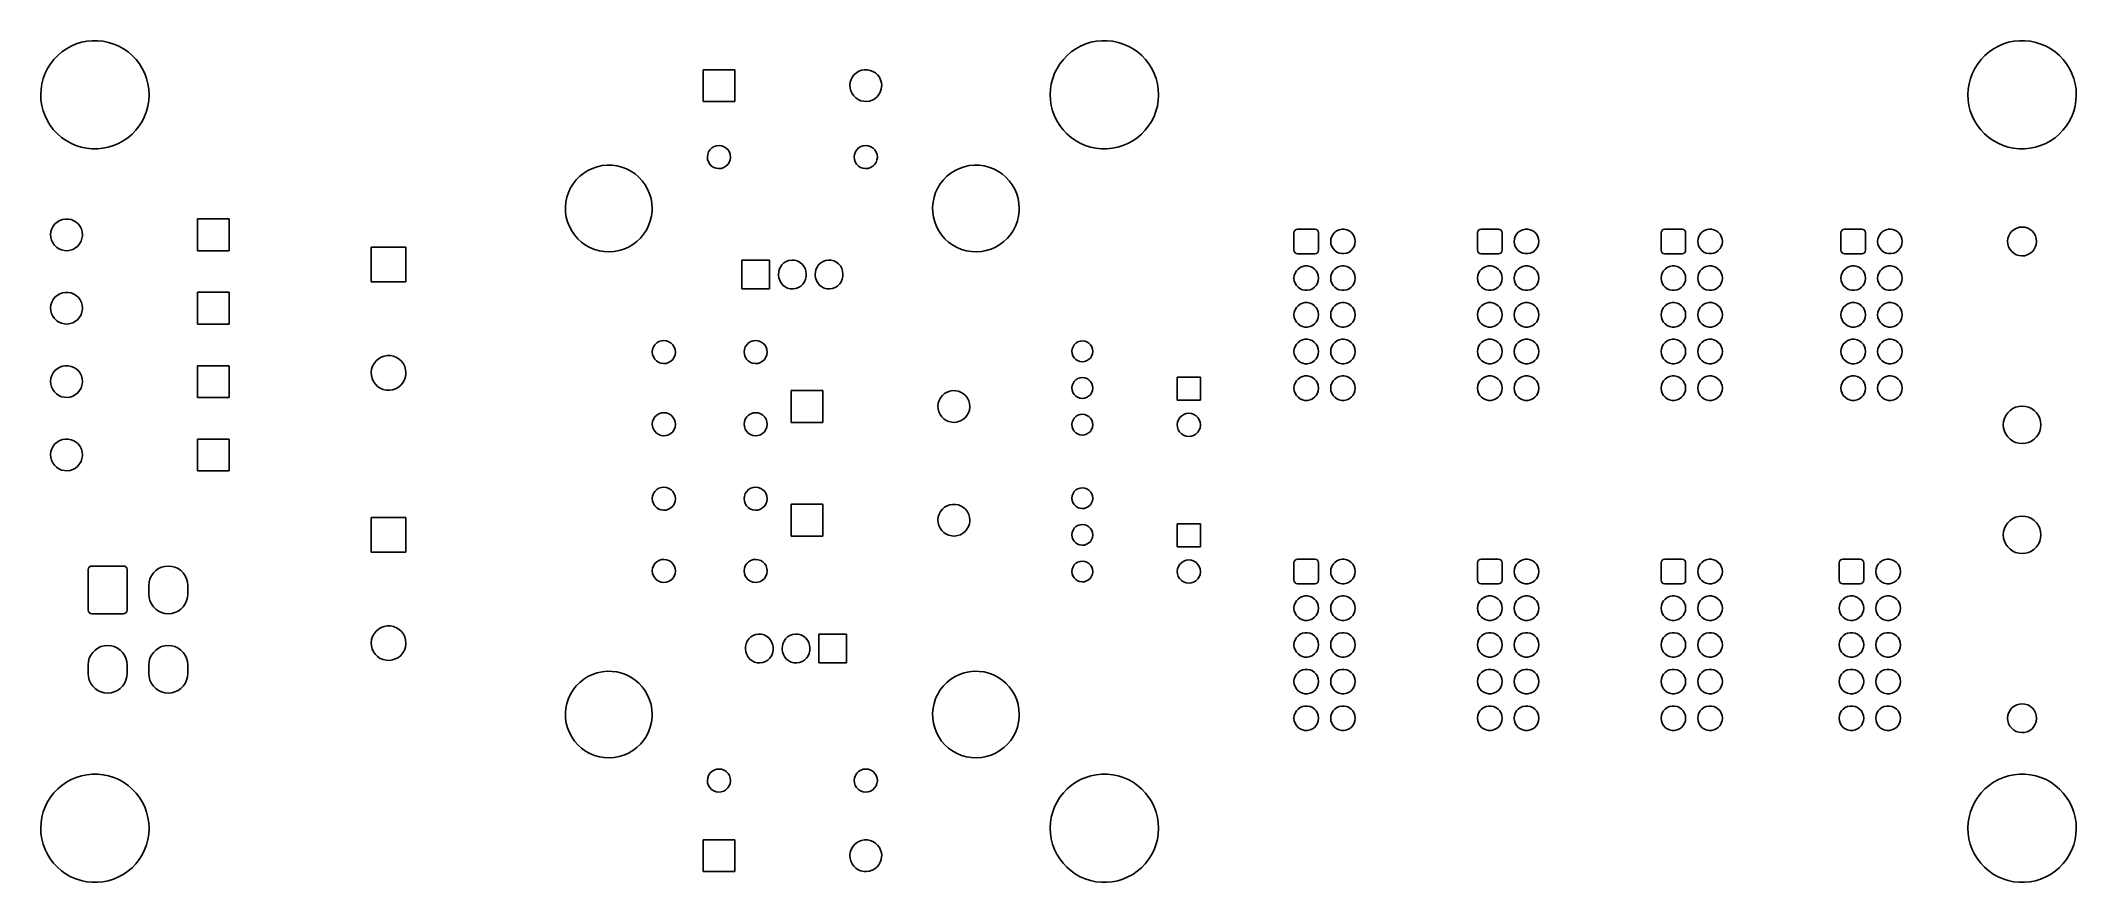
# Model space of a CAD drawing. Extents: x 81 to 222, y -131 to -73.
import ezdxf

# ---------------------------------------------------------------- set-up
doc = ezdxf.new("R2010")
doc.units = 0
doc.layers.add('BLACK', color=7, linetype='CONTINUOUS')

msp = doc.modelspace()

# ---------------------------------------------------------------- linework, layer by layer
at = {"layer": 'BLACK', "linetype": 'CONTINUOUS'}
for p, q in [((82.8599, -73.2669), (83.1921, -73.0835)), ((83.1921, -73.0835), (83.5411, -72.9347)), ((83.5411, -72.9347), (83.9034, -72.8218)), ((83.9034, -72.8218), (84.2752, -72.7462)), ((84.2752, -72.7462), (84.6528, -72.7085)), ((84.6528, -72.7085), (85.0323, -72.7091)), ((85.0323, -72.7091), (85.4097, -72.7481)), ((85.4097, -72.7481), (85.7813, -72.8251)), ((85.7813, -72.8251), (86.1431, -72.9392)), ((86.1431, -72.9392), (86.4916, -73.0893)), ((86.4916, -73.0893), (86.8232, -73.2738)), ((152.71, -73.2669), (153.042, -73.0835)), ((153.042, -73.0835), (153.391, -72.9347)), ((153.391, -72.9347), (153.753, -72.8218)), ((153.753, -72.8218), (154.125, -72.7462)), ((154.125, -72.7462), (154.503, -72.7085)), ((154.503, -72.7085), (154.882, -72.7091)), ((154.882, -72.7091), (155.26, -72.7481)), ((155.26, -72.7481), (155.631, -72.8251)), ((155.631, -72.8251), (155.993, -72.9392)), ((155.993, -72.9392), (156.342, -73.0893)), ((156.342, -73.0893), (156.673, -73.2738)), ((216.21, -73.2669), (216.542, -73.0835)), ((216.542, -73.0835), (216.891, -72.9347)), ((216.891, -72.9347), (217.253, -72.8218)), ((217.253, -72.8218), (217.625, -72.7462)), ((217.625, -72.7462), (218.003, -72.7085)), ((218.003, -72.7085), (218.382, -72.7091)), ((218.382, -72.7091), (218.76, -72.7481)), ((218.76, -72.7481), (219.131, -72.8251)), ((219.131, -72.8251), (219.493, -72.9392)), ((219.493, -72.9392), (219.842, -73.0893)), ((219.842, -73.0893), (220.173, -73.2738)), ((81.3944, -74.9647), (81.5625, -74.6245)), ((81.5625, -74.6245), (81.7642, -74.3031)), ((81.7642, -74.3031), (81.9973, -74.0037)), ((81.9973, -74.0037), (82.2594, -73.7293)), ((82.2594, -73.7293), (82.548, -73.4829)), ((82.548, -73.4829), (82.8599, -73.2669)), ((86.8232, -73.2738), (87.1344, -73.4909)), ((87.1344, -73.4909), (87.4221, -73.7384)), ((87.4221, -73.7384), (87.6833, -74.0136)), ((87.6833, -74.0136), (87.9153, -74.3138)), ((87.9153, -74.3138), (88.1158, -74.636)), ((88.1158, -74.636), (88.2828, -74.9767)), ((151.244, -74.9647), (151.413, -74.6245)), ((151.413, -74.6245), (151.614, -74.3031)), ((151.614, -74.3031), (151.847, -74.0037)), ((151.847, -74.0037), (152.109, -73.7293)), ((152.109, -73.7293), (152.398, -73.4829)), ((152.398, -73.4829), (152.71, -73.2669)), ((156.673, -73.2738), (156.984, -73.4909)), ((156.984, -73.4909), (157.272, -73.7384)), ((157.272, -73.7384), (157.533, -74.0136)), ((157.533, -74.0136), (157.765, -74.3138)), ((157.765, -74.3138), (157.966, -74.636)), ((157.966, -74.636), (158.133, -74.9767)), ((214.744, -74.9647), (214.913, -74.6245)), ((214.913, -74.6245), (215.114, -74.3031)), ((215.114, -74.3031), (215.347, -74.0037)), ((215.347, -74.0037), (215.609, -73.7293)), ((215.609, -73.7293), (215.898, -73.4829)), ((215.898, -73.4829), (216.21, -73.2669)), ((220.173, -73.2738), (220.484, -73.4909)), ((220.484, -73.4909), (220.772, -73.7384)), ((220.772, -73.7384), (221.033, -74.0136)), ((221.033, -74.0136), (221.265, -74.3138)), ((221.265, -74.3138), (221.466, -74.636)), ((221.466, -74.636), (221.633, -74.9767)), ((81.1065, -76.062), (81.1652, -75.6871)), ((81.1652, -75.6871), (81.2615, -75.3201)), ((81.2615, -75.3201), (81.3944, -74.9647)), ((88.2828, -74.9767), (88.4144, -75.3326)), ((88.4144, -75.3326), (88.5094, -75.7)), ((88.5094, -75.7), (88.5668, -76.075)), ((126.916, -76.919), (126.916, -74.719)), ((126.916, -74.719), (129.116, -74.719)), ((129.116, -74.719), (129.116, -76.919)), ((137.076, -75.7902), (137.1, -75.5903)), ((137.09, -75.9911), (137.076, -75.7902)), ((137.139, -76.1862), (137.09, -75.9911)), ((137.1, -75.5903), (137.16, -75.398)), ((137.16, -75.398), (137.253, -75.2199)), ((137.253, -75.2199), (137.378, -75.0618)), ((137.378, -75.0618), (137.529, -74.9291)), ((137.529, -74.9291), (137.702, -74.8262)), ((137.702, -74.8262), (137.891, -74.7565)), ((137.891, -74.7565), (138.09, -74.7224)), ((138.09, -74.7224), (138.291, -74.725)), ((138.291, -74.725), (138.488, -74.7643)), ((138.488, -74.7643), (138.675, -74.8389)), ((138.675, -74.8389), (138.846, -74.9463)), ((138.846, -74.9463), (138.993, -75.083)), ((138.993, -75.083), (139.114, -75.2443)), ((139.114, -75.2443), (139.203, -75.4248)), ((139.203, -75.4248), (139.258, -75.6185)), ((139.274, -75.8766), (139.246, -76.0758)), ((139.258, -75.6185), (139.276, -75.819)), ((139.276, -75.819), (139.274, -75.8766)), ((150.957, -76.062), (151.015, -75.6871)), ((151.015, -75.6871), (151.112, -75.3201)), ((151.112, -75.3201), (151.244, -74.9647)), ((158.133, -74.9767), (158.264, -75.3326)), ((158.264, -75.3326), (158.359, -75.7)), ((158.359, -75.7), (158.417, -76.075)), ((214.457, -76.062), (214.515, -75.6871)), ((214.515, -75.6871), (214.612, -75.3201)), ((214.612, -75.3201), (214.744, -74.9647)), ((221.633, -74.9767), (221.764, -75.3326)), ((221.764, -75.3326), (221.859, -75.7)), ((221.859, -75.7), (221.917, -76.075)), ((81.086, -76.4409), (81.1065, -76.062)), ((81.1039, -76.8199), (81.086, -76.4409)), ((81.16, -77.1952), (81.1039, -76.8199)), ((81.2537, -77.5629), (81.16, -77.1952)), ((88.5041, -77.2337), (88.4065, -77.6004)), ((88.5641, -76.859), (88.5041, -77.2337)), ((88.5859, -76.4802), (88.5641, -76.859)), ((88.5668, -76.075), (88.586, -76.454)), ((88.586, -76.454), (88.5859, -76.4802)), ((129.116, -76.919), (126.916, -76.919)), ((137.223, -76.369), (137.139, -76.1862)), ((137.34, -76.5334), (137.223, -76.369)), ((137.484, -76.6739), (137.34, -76.5334)), ((137.651, -76.7857), (137.484, -76.6739)), ((137.836, -76.8652), (137.651, -76.7857)), ((138.032, -76.9096), (137.836, -76.8652)), ((138.234, -76.9175), (138.032, -76.9096)), ((138.433, -76.8886), (138.234, -76.9175)), ((138.623, -76.8239), (138.433, -76.8886)), ((138.799, -76.7255), (138.623, -76.8239)), ((138.954, -76.5968), (138.799, -76.7255)), ((139.083, -76.442), (138.954, -76.5968)), ((139.181, -76.2664), (139.083, -76.442)), ((139.246, -76.0758), (139.181, -76.2664)), ((150.936, -76.4409), (150.957, -76.062)), ((150.954, -76.8199), (150.936, -76.4409)), ((151.01, -77.1952), (150.954, -76.8199)), ((151.104, -77.5629), (151.01, -77.1952)), ((158.354, -77.2337), (158.256, -77.6004)), ((158.414, -76.859), (158.354, -77.2337)), ((158.436, -76.4802), (158.414, -76.859)), ((158.417, -76.075), (158.436, -76.454)), ((158.436, -76.454), (158.436, -76.4802)), ((214.436, -76.4409), (214.457, -76.062)), ((214.454, -76.8199), (214.436, -76.4409)), ((214.51, -77.1952), (214.454, -76.8199)), ((214.604, -77.5629), (214.51, -77.1952)), ((221.854, -77.2337), (221.756, -77.6004)), ((221.914, -76.859), (221.854, -77.2337)), ((221.936, -76.4802), (221.914, -76.859)), ((221.917, -76.075), (221.936, -76.454)), ((221.936, -76.454), (221.936, -76.4802)), ((81.3841, -77.9192), (81.2537, -77.5629)), ((81.5498, -78.2606), (81.3841, -77.9192)), ((81.7492, -78.5834), (81.5498, -78.2606)), ((81.9802, -78.8845), (81.7492, -78.5834)), ((87.9003, -78.6156), (87.6662, -78.9142)), ((88.1031, -78.2949), (87.9003, -78.6156)), ((88.2724, -77.9553), (88.1031, -78.2949)), ((88.4065, -77.6004), (88.2724, -77.9553)), ((151.234, -77.9192), (151.104, -77.5629)), ((151.4, -78.2606), (151.234, -77.9192)), ((151.599, -78.5834), (151.4, -78.2606)), ((151.83, -78.8845), (151.599, -78.5834)), ((157.75, -78.6156), (157.516, -78.9142)), ((157.953, -78.2949), (157.75, -78.6156)), ((158.122, -77.9553), (157.953, -78.2949)), ((158.256, -77.6004), (158.122, -77.9553)), ((214.734, -77.9192), (214.604, -77.5629)), ((214.9, -78.2606), (214.734, -77.9192)), ((215.099, -78.5834), (214.9, -78.2606)), ((215.33, -78.8845), (215.099, -78.5834)), ((221.25, -78.6156), (221.016, -78.9142)), ((221.453, -78.2949), (221.25, -78.6156)), ((221.622, -77.9553), (221.453, -78.2949)), ((221.756, -77.6004), (221.622, -77.9553)), ((82.2405, -79.1606), (81.9802, -78.8845)), ((82.5273, -79.409), (82.2405, -79.1606)), ((82.8377, -79.6272), (82.5273, -79.409)), ((83.1686, -79.8129), (82.8377, -79.6272)), ((83.5166, -79.9642), (83.1686, -79.8129)), ((83.8781, -80.0796), (83.5166, -79.9642)), ((84.2494, -80.1578), (83.8781, -80.0796)), ((84.6267, -80.1982), (84.2494, -80.1578)), ((85.0061, -80.2001), (84.6267, -80.1982)), ((85.3838, -80.1638), (85.0061, -80.2001)), ((85.7559, -80.0894), (85.3838, -80.1638)), ((86.1186, -79.9778), (85.7559, -80.0894)), ((86.4681, -79.8302), (86.1186, -79.9778)), ((86.8009, -79.648), (86.4681, -79.8302)), ((87.1137, -79.4331), (86.8009, -79.648)), ((87.4031, -79.1876), (87.1137, -79.4331)), ((87.6662, -78.9142), (87.4031, -79.1876)), ((127.299, -80.4163), (127.396, -80.2664)), ((127.396, -80.2664), (127.523, -80.1416)), ((127.523, -80.1416), (127.675, -80.0481)), ((127.675, -80.0481), (127.844, -79.9907)), ((127.844, -79.9907), (128.022, -79.972)), ((128.022, -79.972), (128.199, -79.9931)), ((128.199, -79.9931), (128.367, -80.053)), ((128.367, -80.053), (128.517, -80.1485)), ((128.517, -80.1485), (128.643, -80.2751)), ((128.643, -80.2751), (128.737, -80.4263)), ((137.459, -80.4163), (137.556, -80.2664)), ((137.556, -80.2664), (137.683, -80.1416)), ((137.683, -80.1416), (137.835, -80.0481)), ((137.835, -80.0481), (138.004, -79.9907)), ((138.004, -79.9907), (138.182, -79.972)), ((138.182, -79.972), (138.359, -79.9931)), ((138.359, -79.9931), (138.527, -80.053)), ((138.527, -80.053), (138.677, -80.1485)), ((138.677, -80.1485), (138.803, -80.2751)), ((138.803, -80.2751), (138.897, -80.4263)), ((152.09, -79.1606), (151.83, -78.8845)), ((152.377, -79.409), (152.09, -79.1606)), ((152.688, -79.6272), (152.377, -79.409)), ((153.019, -79.8129), (152.688, -79.6272)), ((153.367, -79.9642), (153.019, -79.8129)), ((153.728, -80.0796), (153.367, -79.9642)), ((154.099, -80.1578), (153.728, -80.0796)), ((154.477, -80.1982), (154.099, -80.1578)), ((154.856, -80.2001), (154.477, -80.1982)), ((155.234, -80.1638), (154.856, -80.2001)), ((155.606, -80.0894), (155.234, -80.1638)), ((155.969, -79.9778), (155.606, -80.0894)), ((156.318, -79.8302), (155.969, -79.9778)), ((156.651, -79.648), (156.318, -79.8302)), ((156.964, -79.4331), (156.651, -79.648)), ((157.253, -79.1876), (156.964, -79.4331)), ((157.516, -78.9142), (157.253, -79.1876)), ((215.59, -79.1606), (215.33, -78.8845)), ((215.877, -79.409), (215.59, -79.1606)), ((216.188, -79.6272), (215.877, -79.409)), ((216.519, -79.8129), (216.188, -79.6272)), ((216.867, -79.9642), (216.519, -79.8129)), ((217.228, -80.0796), (216.867, -79.9642)), ((217.599, -80.1578), (217.228, -80.0796)), ((217.977, -80.1982), (217.599, -80.1578)), ((218.356, -80.2001), (217.977, -80.1982)), ((218.734, -80.1638), (218.356, -80.2001)), ((219.106, -80.0894), (218.734, -80.1638)), ((219.469, -79.9778), (219.106, -80.0894)), ((219.818, -79.8302), (219.469, -79.9778)), ((220.151, -79.648), (219.818, -79.8302)), ((220.464, -79.4331), (220.151, -79.648)), ((220.753, -79.1876), (220.464, -79.4331)), ((221.016, -78.9142), (220.753, -79.1876)), ((118.951, -81.6991), (119.262, -81.5504)), ((119.262, -81.5504), (119.589, -81.4385)), ((119.589, -81.4385), (119.927, -81.3649)), ((119.927, -81.3649), (120.27, -81.3306)), ((120.27, -81.3306), (120.616, -81.3361)), ((120.616, -81.3361), (120.958, -81.3811)), ((120.958, -81.3811), (121.293, -81.4653)), ((121.293, -81.4653), (121.616, -81.5874)), ((121.616, -81.5874), (121.923, -81.7458)), ((127.216, -80.7608), (127.238, -80.5839)), ((127.233, -80.9383), (127.216, -80.7608)), ((127.29, -81.1076), (127.233, -80.9383)), ((127.238, -80.5839), (127.299, -80.4163)), ((127.382, -81.2601), (127.29, -81.1076)), ((127.506, -81.3884), (127.382, -81.2601)), ((127.655, -81.4861), (127.506, -81.3884)), ((127.822, -81.5482), (127.655, -81.4861)), ((127.999, -81.5718), (127.822, -81.5482)), ((128.177, -81.5557), (127.999, -81.5718)), ((128.346, -81.5005), (128.177, -81.5557)), ((128.5, -81.4092), (128.346, -81.5005)), ((128.629, -81.2862), (128.5, -81.4092)), ((128.728, -81.1377), (128.629, -81.2862)), ((128.791, -80.971), (128.728, -81.1377)), ((128.737, -80.4263), (128.796, -80.5948)), ((128.816, -80.7943), (128.791, -80.971)), ((128.796, -80.5948), (128.816, -80.772)), ((128.816, -80.772), (128.816, -80.7943)), ((137.376, -80.7608), (137.398, -80.5839)), ((137.393, -80.9383), (137.376, -80.7608)), ((137.45, -81.1076), (137.393, -80.9383)), ((137.398, -80.5839), (137.459, -80.4163)), ((137.542, -81.2601), (137.45, -81.1076)), ((137.666, -81.3884), (137.542, -81.2601)), ((137.815, -81.4861), (137.666, -81.3884)), ((137.982, -81.5482), (137.815, -81.4861)), ((138.159, -81.5718), (137.982, -81.5482)), ((138.337, -81.5557), (138.159, -81.5718)), ((138.506, -81.5005), (138.337, -81.5557)), ((138.66, -81.4092), (138.506, -81.5005)), ((138.789, -81.2862), (138.66, -81.4092)), ((138.888, -81.1377), (138.789, -81.2862)), ((138.951, -80.971), (138.888, -81.1377)), ((138.897, -80.4263), (138.956, -80.5948)), ((138.976, -80.7943), (138.951, -80.971)), ((138.956, -80.5948), (138.976, -80.772)), ((138.976, -80.772), (138.976, -80.7943)), ((144.351, -81.6991), (144.662, -81.5504)), ((144.662, -81.5504), (144.989, -81.4385)), ((144.989, -81.4385), (145.327, -81.3649)), ((145.327, -81.3649), (145.67, -81.3306)), ((145.67, -81.3306), (146.016, -81.3361)), ((146.016, -81.3361), (146.358, -81.3811)), ((146.358, -81.3811), (146.693, -81.4653)), ((146.693, -81.4653), (147.016, -81.5874)), ((147.016, -81.5874), (147.323, -81.7458)), ((117.607, -83.2236), (117.752, -82.9103)), ((117.752, -82.9103), (117.933, -82.6159)), ((117.933, -82.6159), (118.146, -82.3441)), ((118.146, -82.3441), (118.389, -82.0986)), ((118.389, -82.0986), (118.658, -81.8826)), ((118.658, -81.8826), (118.951, -81.6991)), ((121.923, -81.7458), (122.21, -81.9384)), ((122.21, -81.9384), (122.472, -82.1627)), ((122.472, -82.1627), (122.708, -82.4157)), ((122.708, -82.4157), (122.912, -82.6941)), ((122.912, -82.6941), (123.083, -82.9941)), ((123.083, -82.9941), (123.219, -83.3118)), ((143.007, -83.2236), (143.152, -82.9103)), ((143.152, -82.9103), (143.333, -82.6159)), ((143.333, -82.6159), (143.546, -82.3441)), ((143.546, -82.3441), (143.789, -82.0986)), ((143.789, -82.0986), (144.058, -81.8826)), ((144.058, -81.8826), (144.351, -81.6991)), ((147.323, -81.7458), (147.61, -81.9384)), ((147.61, -81.9384), (147.872, -82.1627)), ((147.872, -82.1627), (148.108, -82.4157)), ((148.108, -82.4157), (148.312, -82.6941)), ((148.312, -82.6941), (148.483, -82.9941)), ((148.483, -82.9941), (148.619, -83.3118)), ((117.397, -84.2338), (117.428, -83.8898)), ((117.407, -84.579), (117.397, -84.2338)), ((117.428, -83.8898), (117.498, -83.5515)), ((117.498, -83.5515), (117.607, -83.2236)), ((123.219, -83.3118), (123.317, -83.6429)), ((123.317, -83.6429), (123.376, -83.9832)), ((123.376, -83.9832), (123.396, -84.328)), ((123.396, -84.328), (123.39, -84.5164)), ((142.797, -84.2338), (142.828, -83.8898)), ((142.807, -84.579), (142.797, -84.2338)), ((142.828, -83.8898), (142.898, -83.5515)), ((142.898, -83.5515), (143.007, -83.2236)), ((148.619, -83.3118), (148.717, -83.6429)), ((148.717, -83.6429), (148.776, -83.9832)), ((148.776, -83.9832), (148.796, -84.328)), ((148.796, -84.328), (148.79, -84.5164)), ((81.796, -85.9293), (81.8557, -85.737)), ((81.8557, -85.737), (81.9495, -85.5589)), ((81.9495, -85.5589), (82.0741, -85.4008)), ((82.0741, -85.4008), (82.2254, -85.2681)), ((82.2254, -85.2681), (82.3984, -85.1652)), ((82.3984, -85.1652), (82.5873, -85.0955)), ((82.5873, -85.0955), (82.7857, -85.0614)), ((82.7857, -85.0614), (82.987, -85.064)), ((82.987, -85.064), (83.1844, -85.1033)), ((83.1844, -85.1033), (83.3714, -85.1779)), ((83.3714, -85.1779), (83.5416, -85.2853)), ((83.5416, -85.2853), (83.6895, -85.422)), ((83.6895, -85.422), (83.8099, -85.5833)), ((83.8099, -85.5833), (83.8989, -85.7638)), ((83.8989, -85.7638), (83.9536, -85.9575)), ((91.932, -87.258), (91.932, -85.058)), ((91.932, -85.058), (94.132, -85.058)), ((94.132, -85.058), (94.132, -87.258)), ((117.455, -84.921), (117.407, -84.579)), ((117.543, -85.2551), (117.455, -84.921)), ((117.668, -85.5768), (117.543, -85.2551)), ((117.83, -85.8821), (117.668, -85.5768)), ((118.026, -86.1667), (117.83, -85.8821)), ((122.994, -85.828), (122.804, -86.1167)), ((123.149, -85.5194), (122.994, -85.828)), ((123.268, -85.1951), (123.149, -85.5194)), ((123.349, -84.8593), (123.268, -85.1951)), ((123.39, -84.5164), (123.349, -84.8593)), ((142.855, -84.921), (142.807, -84.579)), ((142.943, -85.2551), (142.855, -84.921)), ((143.068, -85.5768), (142.943, -85.2551)), ((143.23, -85.8821), (143.068, -85.5768)), ((143.426, -86.1667), (143.23, -85.8821)), ((148.394, -85.828), (148.204, -86.1167)), ((148.549, -85.5194), (148.394, -85.828)), ((148.668, -85.1951), (148.549, -85.5194)), ((148.749, -84.8593), (148.668, -85.1951)), ((148.79, -84.5164), (148.749, -84.8593)), ((167.806, -86.014), (167.825, -85.9183)), ((167.825, -85.9183), (167.879, -85.8372)), ((167.879, -85.8372), (167.96, -85.783)), ((167.96, -85.783), (168.056, -85.764)), ((168.056, -85.764), (169.256, -85.764)), ((169.256, -85.764), (169.352, -85.783)), ((169.352, -85.783), (169.433, -85.8372)), ((169.433, -85.8372), (169.487, -85.9183)), ((169.487, -85.9183), (169.506, -86.014)), ((170.627, -85.9823), (170.771, -85.8779)), ((170.771, -85.8779), (170.933, -85.8056)), ((170.933, -85.8056), (171.107, -85.7687)), ((171.107, -85.7687), (171.285, -85.7687)), ((171.285, -85.7687), (171.459, -85.8056)), ((171.459, -85.8056), (171.621, -85.8779)), ((171.621, -85.8779), (171.765, -85.9823)), ((180.506, -86.014), (180.525, -85.9183)), ((180.525, -85.9183), (180.579, -85.8372)), ((180.579, -85.8372), (180.66, -85.783)), ((180.66, -85.783), (180.756, -85.764)), ((180.756, -85.764), (181.956, -85.764)), ((181.956, -85.764), (182.052, -85.783)), ((182.052, -85.783), (182.133, -85.8372)), ((182.133, -85.8372), (182.187, -85.9183)), ((182.187, -85.9183), (182.206, -86.014)), ((183.327, -85.9823), (183.471, -85.8779)), ((183.471, -85.8779), (183.633, -85.8056)), ((183.633, -85.8056), (183.807, -85.7687)), ((183.807, -85.7687), (183.985, -85.7687)), ((183.985, -85.7687), (184.159, -85.8056)), ((184.159, -85.8056), (184.321, -85.8779)), ((184.321, -85.8779), (184.465, -85.9823)), ((193.206, -86.014), (193.225, -85.9183)), ((193.225, -85.9183), (193.279, -85.8372)), ((193.279, -85.8372), (193.36, -85.783)), ((193.36, -85.783), (193.456, -85.764)), ((193.456, -85.764), (194.656, -85.764)), ((194.656, -85.764), (194.752, -85.783)), ((194.752, -85.783), (194.833, -85.8372)), ((194.833, -85.8372), (194.887, -85.9183)), ((194.887, -85.9183), (194.906, -86.014)), ((196.027, -85.9823), (196.171, -85.8779)), ((196.171, -85.8779), (196.333, -85.8056)), ((196.333, -85.8056), (196.507, -85.7687)), ((196.507, -85.7687), (196.685, -85.7687)), ((196.685, -85.7687), (196.859, -85.8056)), ((196.859, -85.8056), (197.021, -85.8779)), ((197.021, -85.8779), (197.165, -85.9823)), ((205.652, -86.014), (205.671, -85.9183)), ((205.671, -85.9183), (205.725, -85.8372)), ((205.725, -85.8372), (205.806, -85.783)), ((205.806, -85.783), (205.902, -85.764)), ((205.902, -85.764), (207.102, -85.764)), ((207.102, -85.764), (207.198, -85.783)), ((207.198, -85.783), (207.279, -85.8372)), ((207.279, -85.8372), (207.333, -85.9183)), ((207.333, -85.9183), (207.352, -86.014)), ((208.473, -85.9823), (208.617, -85.8779)), ((208.617, -85.8779), (208.779, -85.8056)), ((208.779, -85.8056), (208.953, -85.7687)), ((208.953, -85.7687), (209.131, -85.7687)), ((209.131, -85.7687), (209.305, -85.8056)), ((209.305, -85.8056), (209.467, -85.8779)), ((209.467, -85.8779), (209.611, -85.9823)), ((217.361, -86.049), (217.486, -85.8995)), ((217.486, -85.8995), (217.638, -85.7772)), ((217.638, -85.7772), (217.811, -85.6868)), ((217.811, -85.6868), (217.999, -85.6317)), ((217.999, -85.6317), (218.193, -85.614)), ((218.193, -85.614), (218.387, -85.6344)), ((218.387, -85.6344), (218.574, -85.6921)), ((218.574, -85.6921), (218.745, -85.785)), ((218.745, -85.785), (218.896, -85.9094)), ((218.896, -85.9094), (219.019, -86.0606)), ((81.7724, -86.1292), (81.796, -85.9293)), ((81.7855, -86.3301), (81.7724, -86.1292)), ((81.8351, -86.5252), (81.7855, -86.3301)), ((81.9194, -86.708), (81.8351, -86.5252)), ((82.0356, -86.8724), (81.9194, -86.708)), ((82.1797, -87.0129), (82.0356, -86.8724)), ((82.3471, -87.1247), (82.1797, -87.0129)), ((82.5321, -87.2042), (82.3471, -87.1247)), ((82.7284, -87.2486), (82.5321, -87.2042)), ((82.9296, -87.2565), (82.7284, -87.2486)), ((83.1288, -87.2276), (82.9296, -87.2565)), ((83.3194, -87.1629), (83.1288, -87.2276)), ((83.495, -87.0645), (83.3194, -87.1629)), ((83.6498, -86.9358), (83.495, -87.0645)), ((83.7785, -86.781), (83.6498, -86.9358)), ((83.8769, -86.6054), (83.7785, -86.781)), ((83.9416, -86.4148), (83.8769, -86.6054)), ((83.9705, -86.2156), (83.9416, -86.4148)), ((83.9536, -85.9575), (83.972, -86.158)), ((83.972, -86.158), (83.9705, -86.2156)), ((94.132, -87.258), (91.932, -87.258)), ((103.956, -89.4162), (103.956, -87.0162)), ((103.956, -87.0162), (106.356, -87.0162)), ((106.356, -87.0162), (106.356, -89.4162)), ((118.253, -86.427), (118.026, -86.1667)), ((118.508, -86.6594), (118.253, -86.427)), ((118.789, -86.861), (118.508, -86.6594)), ((119.09, -87.029), (118.789, -86.861)), ((119.409, -87.1611), (119.09, -87.029)), ((119.742, -87.2557), (119.409, -87.1611)), ((120.082, -87.3116), (119.742, -87.2557)), ((120.427, -87.3278), (120.082, -87.3116)), ((120.772, -87.3043), (120.427, -87.3278)), ((121.112, -87.2414), (120.772, -87.3043)), ((121.442, -87.1398), (121.112, -87.2414)), ((121.758, -87.001), (121.442, -87.1398)), ((122.056, -86.8268), (121.758, -87.001)), ((122.332, -86.6194), (122.056, -86.8268)), ((122.583, -86.3816), (122.332, -86.6194)), ((122.804, -86.1167), (122.583, -86.3816)), ((143.653, -86.427), (143.426, -86.1667)), ((143.908, -86.6594), (143.653, -86.427)), ((144.189, -86.861), (143.908, -86.6594)), ((144.49, -87.029), (144.189, -86.861)), ((144.809, -87.1611), (144.49, -87.029)), ((145.142, -87.2557), (144.809, -87.1611)), ((145.482, -87.3116), (145.142, -87.2557)), ((145.827, -87.3278), (145.482, -87.3116)), ((146.172, -87.3043), (145.827, -87.3278)), ((146.512, -87.2414), (146.172, -87.3043)), ((146.842, -87.1398), (146.512, -87.2414)), ((147.158, -87.001), (146.842, -87.1398)), ((147.456, -86.8268), (147.158, -87.001)), ((147.732, -86.6194), (147.456, -86.8268)), ((147.983, -86.3816), (147.732, -86.6194)), ((148.204, -86.1167), (147.983, -86.3816)), ((167.806, -87.214), (167.806, -86.014)), ((167.825, -87.3097), (167.806, -87.214)), ((167.879, -87.3908), (167.825, -87.3097)), ((169.487, -87.3097), (169.433, -87.3908)), ((169.506, -87.214), (169.487, -87.3097)), ((169.506, -86.014), (169.506, -87.214)), ((170.346, -86.614), (170.365, -86.4373)), ((170.365, -86.7907), (170.346, -86.614)), ((170.365, -86.4373), (170.419, -86.2683)), ((170.419, -86.9597), (170.365, -86.7907)), ((170.419, -86.2683), (170.508, -86.1144)), ((170.508, -87.1136), (170.419, -86.9597)), ((170.508, -86.1144), (170.627, -85.9823)), ((170.627, -87.2457), (170.508, -87.1136)), ((170.771, -87.3501), (170.627, -87.2457)), ((171.765, -87.2457), (171.621, -87.3501)), ((171.765, -85.9823), (171.884, -86.1144)), ((171.884, -87.1136), (171.765, -87.2457)), ((171.884, -86.1144), (171.973, -86.2683)), ((171.973, -86.9597), (171.884, -87.1136)), ((171.973, -86.2683), (172.027, -86.4373)), ((172.027, -86.7907), (171.973, -86.9597)), ((172.027, -86.4373), (172.046, -86.614)), ((172.046, -86.614), (172.027, -86.7907)), ((180.506, -87.214), (180.506, -86.014)), ((180.525, -87.3097), (180.506, -87.214)), ((180.579, -87.3908), (180.525, -87.3097)), ((182.187, -87.3097), (182.133, -87.3908)), ((182.206, -87.214), (182.187, -87.3097)), ((182.206, -86.014), (182.206, -87.214)), ((183.046, -86.614), (183.065, -86.4373)), ((183.065, -86.7907), (183.046, -86.614)), ((183.065, -86.4373), (183.119, -86.2683)), ((183.119, -86.9597), (183.065, -86.7907)), ((183.119, -86.2683), (183.208, -86.1144)), ((183.208, -87.1136), (183.119, -86.9597)), ((183.208, -86.1144), (183.327, -85.9823)), ((183.327, -87.2457), (183.208, -87.1136)), ((183.471, -87.3501), (183.327, -87.2457)), ((184.465, -87.2457), (184.321, -87.3501)), ((184.465, -85.9823), (184.584, -86.1144)), ((184.584, -87.1136), (184.465, -87.2457)), ((184.584, -86.1144), (184.673, -86.2683)), ((184.673, -86.9597), (184.584, -87.1136)), ((184.673, -86.2683), (184.727, -86.4373)), ((184.727, -86.7907), (184.673, -86.9597)), ((184.727, -86.4373), (184.746, -86.614)), ((184.746, -86.614), (184.727, -86.7907)), ((193.206, -87.214), (193.206, -86.014)), ((193.225, -87.3097), (193.206, -87.214)), ((193.279, -87.3908), (193.225, -87.3097)), ((194.887, -87.3097), (194.833, -87.3908)), ((194.906, -87.214), (194.887, -87.3097)), ((194.906, -86.014), (194.906, -87.214)), ((195.746, -86.614), (195.765, -86.4373)), ((195.765, -86.7907), (195.746, -86.614)), ((195.765, -86.4373), (195.819, -86.2683)), ((195.819, -86.9597), (195.765, -86.7907)), ((195.819, -86.2683), (195.908, -86.1144)), ((195.908, -87.1136), (195.819, -86.9597)), ((195.908, -86.1144), (196.027, -85.9823)), ((196.027, -87.2457), (195.908, -87.1136)), ((196.171, -87.3501), (196.027, -87.2457)), ((197.165, -87.2457), (197.021, -87.3501)), ((197.165, -85.9823), (197.284, -86.1144)), ((197.284, -87.1136), (197.165, -87.2457)), ((197.284, -86.1144), (197.373, -86.2683)), ((197.373, -86.9597), (197.284, -87.1136)), ((197.373, -86.2683), (197.427, -86.4373)), ((197.427, -86.7907), (197.373, -86.9597)), ((197.427, -86.4373), (197.446, -86.614)), ((197.446, -86.614), (197.427, -86.7907)), ((205.652, -87.214), (205.652, -86.014)), ((205.671, -87.3097), (205.652, -87.214)), ((205.725, -87.3908), (205.671, -87.3097)), ((207.333, -87.3097), (207.279, -87.3908)), ((207.352, -87.214), (207.333, -87.3097)), ((207.352, -86.014), (207.352, -87.214)), ((208.192, -86.614), (208.211, -86.4373)), ((208.211, -86.7907), (208.192, -86.614)), ((208.211, -86.4373), (208.265, -86.2683)), ((208.265, -86.9597), (208.211, -86.7907)), ((208.265, -86.2683), (208.354, -86.1144)), ((208.354, -87.1136), (208.265, -86.9597)), ((208.354, -86.1144), (208.473, -85.9823)), ((208.473, -87.2457), (208.354, -87.1136)), ((208.617, -87.3501), (208.473, -87.2457)), ((209.611, -87.2457), (209.467, -87.3501)), ((209.611, -85.9823), (209.73, -86.1144)), ((209.73, -87.1136), (209.611, -87.2457)), ((209.73, -86.1144), (209.819, -86.2683)), ((209.819, -86.9597), (209.73, -87.1136)), ((209.819, -86.2683), (209.873, -86.4373)), ((209.873, -86.7907), (209.819, -86.9597)), ((209.873, -86.4373), (209.892, -86.614)), ((209.892, -86.614), (209.873, -86.7907)), ((217.186, -86.6), (217.208, -86.4061)), ((217.202, -86.7945), (217.186, -86.6)), ((217.256, -86.9821), (217.202, -86.7945)), ((217.208, -86.4061), (217.267, -86.2201)), ((217.345, -87.1557), (217.256, -86.9821)), ((217.267, -86.2201), (217.361, -86.049)), ((217.467, -87.3087), (217.345, -87.1557)), ((217.615, -87.4351), (217.467, -87.3087)), ((219.003, -87.1904), (218.876, -87.3382)), ((219.1, -87.0207), (219.003, -87.1904)), ((219.019, -86.0606), (219.111, -86.2329)), ((219.161, -86.8355), (219.1, -87.0207)), ((219.111, -86.2329), (219.167, -86.4198)), ((219.186, -86.6419), (219.161, -86.8355)), ((219.167, -86.4198), (219.186, -86.614)), ((219.186, -86.614), (219.186, -86.6419)), ((129.603, -89.9), (129.603, -87.9)), ((129.603, -87.9), (131.508, -87.9)), ((131.508, -87.9), (131.508, -89.9)), ((132.149, -88.7529), (132.188, -88.5645)), ((132.188, -88.5645), (132.265, -88.3878)), ((132.265, -88.3878), (132.375, -88.2301)), ((132.375, -88.2301), (132.515, -88.0978)), ((132.515, -88.0978), (132.678, -87.9964)), ((132.678, -87.9964), (132.859, -87.9299)), ((132.859, -87.9299), (133.049, -87.9011)), ((133.049, -87.9011), (133.242, -87.9112)), ((133.242, -87.9112), (133.428, -87.9597)), ((133.428, -87.9597), (133.601, -88.0447)), ((133.601, -88.0447), (133.753, -88.1627)), ((133.753, -88.1627), (133.878, -88.3089)), ((133.878, -88.3089), (133.971, -88.4773)), ((133.971, -88.4773), (134.029, -88.661)), ((134.029, -88.661), (134.048, -88.8525)), ((134.689, -88.7529), (134.728, -88.5645)), ((134.728, -88.5645), (134.805, -88.3878)), ((134.805, -88.3878), (134.915, -88.2301)), ((134.915, -88.2301), (135.055, -88.0978)), ((135.055, -88.0978), (135.218, -87.9964)), ((135.218, -87.9964), (135.399, -87.9299)), ((135.399, -87.9299), (135.589, -87.9011)), ((135.589, -87.9011), (135.782, -87.9112)), ((135.782, -87.9112), (135.968, -87.9597)), ((135.968, -87.9597), (136.141, -88.0447)), ((136.141, -88.0447), (136.293, -88.1627)), ((136.293, -88.1627), (136.418, -88.3089)), ((136.418, -88.3089), (136.511, -88.4773)), ((136.511, -88.4773), (136.569, -88.661)), ((136.569, -88.661), (136.588, -88.8525)), ((167.96, -87.445), (167.879, -87.3908)), ((167.879, -88.8083), (167.968, -88.6544)), ((168.056, -87.464), (167.96, -87.445)), ((167.968, -88.6544), (168.087, -88.5223)), ((169.256, -87.464), (168.056, -87.464)), ((168.087, -88.5223), (168.231, -88.4179)), ((168.231, -88.4179), (168.393, -88.3456)), ((168.393, -88.3456), (168.567, -88.3087)), ((168.567, -88.3087), (168.745, -88.3087)), ((168.745, -88.3087), (168.919, -88.3456)), ((168.919, -88.3456), (169.081, -88.4179)), ((169.081, -88.4179), (169.225, -88.5223)), ((169.225, -88.5223), (169.344, -88.6544)), ((169.352, -87.445), (169.256, -87.464)), ((169.344, -88.6544), (169.433, -88.8083)), ((169.433, -87.3908), (169.352, -87.445)), ((170.419, -88.8083), (170.508, -88.6544)), ((170.508, -88.6544), (170.627, -88.5223)), ((170.627, -88.5223), (170.771, -88.4179)), ((170.933, -87.4224), (170.771, -87.3501)), ((170.771, -88.4179), (170.933, -88.3456)), ((171.107, -87.4593), (170.933, -87.4224)), ((170.933, -88.3456), (171.107, -88.3087)), ((171.285, -87.4593), (171.107, -87.4593)), ((171.107, -88.3087), (171.285, -88.3087)), ((171.459, -87.4224), (171.285, -87.4593)), ((171.285, -88.3087), (171.459, -88.3456)), ((171.621, -87.3501), (171.459, -87.4224)), ((171.459, -88.3456), (171.621, -88.4179)), ((171.621, -88.4179), (171.765, -88.5223)), ((171.765, -88.5223), (171.884, -88.6544)), ((171.884, -88.6544), (171.973, -88.8083)), ((180.66, -87.445), (180.579, -87.3908)), ((180.579, -88.8083), (180.668, -88.6544)), ((180.756, -87.464), (180.66, -87.445)), ((180.668, -88.6544), (180.787, -88.5223)), ((181.956, -87.464), (180.756, -87.464)), ((180.787, -88.5223), (180.931, -88.4179)), ((180.931, -88.4179), (181.093, -88.3456)), ((181.093, -88.3456), (181.267, -88.3087)), ((181.267, -88.3087), (181.445, -88.3087)), ((181.445, -88.3087), (181.619, -88.3456)), ((181.619, -88.3456), (181.781, -88.4179)), ((181.781, -88.4179), (181.925, -88.5223)), ((181.925, -88.5223), (182.044, -88.6544)), ((182.052, -87.445), (181.956, -87.464)), ((182.044, -88.6544), (182.133, -88.8083)), ((182.133, -87.3908), (182.052, -87.445)), ((183.119, -88.8083), (183.208, -88.6544)), ((183.208, -88.6544), (183.327, -88.5223)), ((183.327, -88.5223), (183.471, -88.4179)), ((183.633, -87.4224), (183.471, -87.3501)), ((183.471, -88.4179), (183.633, -88.3456)), ((183.807, -87.4593), (183.633, -87.4224)), ((183.633, -88.3456), (183.807, -88.3087)), ((183.985, -87.4593), (183.807, -87.4593)), ((183.807, -88.3087), (183.985, -88.3087)), ((184.159, -87.4224), (183.985, -87.4593)), ((183.985, -88.3087), (184.159, -88.3456)), ((184.321, -87.3501), (184.159, -87.4224)), ((184.159, -88.3456), (184.321, -88.4179)), ((184.321, -88.4179), (184.465, -88.5223)), ((184.465, -88.5223), (184.584, -88.6544)), ((184.584, -88.6544), (184.673, -88.8083)), ((193.36, -87.445), (193.279, -87.3908)), ((193.279, -88.8083), (193.368, -88.6544)), ((193.456, -87.464), (193.36, -87.445)), ((193.368, -88.6544), (193.487, -88.5223)), ((194.656, -87.464), (193.456, -87.464)), ((193.487, -88.5223), (193.631, -88.4179)), ((193.631, -88.4179), (193.793, -88.3456)), ((193.793, -88.3456), (193.967, -88.3087)), ((193.967, -88.3087), (194.145, -88.3087)), ((194.145, -88.3087), (194.319, -88.3456)), ((194.319, -88.3456), (194.481, -88.4179)), ((194.481, -88.4179), (194.625, -88.5223)), ((194.625, -88.5223), (194.744, -88.6544)), ((194.752, -87.445), (194.656, -87.464)), ((194.744, -88.6544), (194.833, -88.8083)), ((194.833, -87.3908), (194.752, -87.445)), ((195.819, -88.8083), (195.908, -88.6544)), ((195.908, -88.6544), (196.027, -88.5223)), ((196.027, -88.5223), (196.171, -88.4179)), ((196.333, -87.4224), (196.171, -87.3501)), ((196.171, -88.4179), (196.333, -88.3456)), ((196.507, -87.4593), (196.333, -87.4224)), ((196.333, -88.3456), (196.507, -88.3087)), ((196.685, -87.4593), (196.507, -87.4593)), ((196.507, -88.3087), (196.685, -88.3087)), ((196.859, -87.4224), (196.685, -87.4593)), ((196.685, -88.3087), (196.859, -88.3456)), ((197.021, -87.3501), (196.859, -87.4224)), ((196.859, -88.3456), (197.021, -88.4179)), ((197.021, -88.4179), (197.165, -88.5223)), ((197.165, -88.5223), (197.284, -88.6544)), ((197.284, -88.6544), (197.373, -88.8083)), ((205.806, -87.445), (205.725, -87.3908)), ((205.725, -88.8083), (205.814, -88.6544)), ((205.902, -87.464), (205.806, -87.445)), ((205.814, -88.6544), (205.933, -88.5223)), ((207.102, -87.464), (205.902, -87.464)), ((205.933, -88.5223), (206.077, -88.4179)), ((206.077, -88.4179), (206.239, -88.3456)), ((206.239, -88.3456), (206.413, -88.3087)), ((206.413, -88.3087), (206.591, -88.3087)), ((206.591, -88.3087), (206.765, -88.3456)), ((206.765, -88.3456), (206.927, -88.4179)), ((206.927, -88.4179), (207.071, -88.5223)), ((207.071, -88.5223), (207.19, -88.6544)), ((207.198, -87.445), (207.102, -87.464)), ((207.19, -88.6544), (207.279, -88.8083)), ((207.279, -87.3908), (207.198, -87.445)), ((208.265, -88.8083), (208.354, -88.6544)), ((208.354, -88.6544), (208.473, -88.5223)), ((208.473, -88.5223), (208.617, -88.4179)), ((208.779, -87.4224), (208.617, -87.3501)), ((208.617, -88.4179), (208.779, -88.3456)), ((208.953, -87.4593), (208.779, -87.4224)), ((208.779, -88.3456), (208.953, -88.3087)), ((209.131, -87.4593), (208.953, -87.4593)), ((208.953, -88.3087), (209.131, -88.3087)), ((209.305, -87.4224), (209.131, -87.4593)), ((209.131, -88.3087), (209.305, -88.3456)), ((209.467, -87.3501), (209.305, -87.4224)), ((209.305, -88.3456), (209.467, -88.4179)), ((209.467, -88.4179), (209.611, -88.5223)), ((209.611, -88.5223), (209.73, -88.6544)), ((209.73, -88.6544), (209.819, -88.8083)), ((217.786, -87.5304), (217.615, -87.4351)), ((217.971, -87.5907), (217.786, -87.5304)), ((218.165, -87.6138), (217.971, -87.5907)), ((218.36, -87.5988), (218.165, -87.6138)), ((218.548, -87.5463), (218.36, -87.5988)), ((218.722, -87.4583), (218.548, -87.5463)), ((218.876, -87.3382), (218.722, -87.4583)), ((82.5873, -90.1755), (82.7857, -90.1414)), ((82.7857, -90.1414), (82.987, -90.144)), ((82.987, -90.144), (83.1844, -90.1833)), ((91.932, -92.338), (91.932, -90.138)), ((91.932, -90.138), (94.132, -90.138)), ((94.132, -90.138), (94.132, -92.338)), ((106.356, -89.4162), (103.956, -89.4162)), ((131.508, -89.9), (129.603, -89.9)), ((132.143, -88.8525), (132.149, -88.7529)), ((132.143, -88.9475), (132.143, -88.8525)), ((132.163, -89.139), (132.143, -88.9475)), ((132.221, -89.3227), (132.163, -89.139)), ((132.314, -89.4911), (132.221, -89.3227)), ((132.439, -89.6373), (132.314, -89.4911)), ((132.591, -89.7553), (132.439, -89.6373)), ((132.764, -89.8403), (132.591, -89.7553)), ((132.95, -89.8888), (132.764, -89.8403)), ((133.143, -89.8989), (132.95, -89.8888)), ((133.333, -89.8701), (133.143, -89.8989)), ((133.514, -89.8036), (133.333, -89.8701)), ((133.677, -89.7022), (133.514, -89.8036)), ((133.817, -89.5699), (133.677, -89.7022)), ((133.927, -89.4122), (133.817, -89.5699)), ((134.004, -89.2355), (133.927, -89.4122)), ((134.043, -89.0471), (134.004, -89.2355)), ((134.048, -88.9475), (134.043, -89.0471)), ((134.048, -88.8525), (134.048, -88.9475)), ((134.683, -88.8525), (134.689, -88.7529)), ((134.683, -88.9475), (134.683, -88.8525)), ((134.703, -89.139), (134.683, -88.9475)), ((134.761, -89.3227), (134.703, -89.139)), ((134.854, -89.4911), (134.761, -89.3227)), ((134.979, -89.6373), (134.854, -89.4911)), ((135.131, -89.7553), (134.979, -89.6373)), ((135.304, -89.8403), (135.131, -89.7553)), ((135.49, -89.8888), (135.304, -89.8403)), ((135.683, -89.8989), (135.49, -89.8888)), ((135.873, -89.8701), (135.683, -89.8989)), ((136.054, -89.8036), (135.873, -89.8701)), ((136.217, -89.7022), (136.054, -89.8036)), ((136.357, -89.5699), (136.217, -89.7022)), ((136.467, -89.4122), (136.357, -89.5699)), ((136.544, -89.2355), (136.467, -89.4122)), ((136.583, -89.0471), (136.544, -89.2355)), ((136.588, -88.9475), (136.583, -89.0471)), ((136.588, -88.8525), (136.588, -88.9475)), ((167.806, -89.154), (167.825, -88.9773)), ((167.825, -89.3307), (167.806, -89.154)), ((167.825, -88.9773), (167.879, -88.8083)), ((167.879, -89.4997), (167.825, -89.3307)), ((167.968, -89.6536), (167.879, -89.4997)), ((168.087, -89.7857), (167.968, -89.6536)), ((168.231, -89.8901), (168.087, -89.7857)), ((168.393, -89.9624), (168.231, -89.8901)), ((168.567, -89.9993), (168.393, -89.9624)), ((168.745, -89.9993), (168.567, -89.9993)), ((168.919, -89.9624), (168.745, -89.9993)), ((169.081, -89.8901), (168.919, -89.9624)), ((169.225, -89.7857), (169.081, -89.8901)), ((169.344, -89.6536), (169.225, -89.7857)), ((169.433, -89.4997), (169.344, -89.6536)), ((169.433, -88.8083), (169.487, -88.9773)), ((169.487, -89.3307), (169.433, -89.4997)), ((169.487, -88.9773), (169.506, -89.154)), ((169.506, -89.154), (169.487, -89.3307)), ((170.346, -89.154), (170.365, -88.9773)), ((170.365, -89.3307), (170.346, -89.154)), ((170.365, -88.9773), (170.419, -88.8083)), ((170.419, -89.4997), (170.365, -89.3307)), ((170.508, -89.6536), (170.419, -89.4997)), ((170.627, -89.7857), (170.508, -89.6536)), ((170.771, -89.8901), (170.627, -89.7857)), ((170.933, -89.9624), (170.771, -89.8901)), ((171.107, -89.9993), (170.933, -89.9624)), ((171.285, -89.9993), (171.107, -89.9993)), ((171.459, -89.9624), (171.285, -89.9993)), ((171.621, -89.8901), (171.459, -89.9624)), ((171.765, -89.7857), (171.621, -89.8901)), ((171.884, -89.6536), (171.765, -89.7857)), ((171.973, -89.4997), (171.884, -89.6536)), ((171.973, -88.8083), (172.027, -88.9773)), ((172.027, -89.3307), (171.973, -89.4997)), ((172.027, -88.9773), (172.046, -89.154)), ((172.046, -89.154), (172.027, -89.3307)), ((180.506, -89.154), (180.525, -88.9773)), ((180.525, -89.3307), (180.506, -89.154)), ((180.525, -88.9773), (180.579, -88.8083)), ((180.579, -89.4997), (180.525, -89.3307)), ((180.668, -89.6536), (180.579, -89.4997)), ((180.787, -89.7857), (180.668, -89.6536)), ((180.931, -89.8901), (180.787, -89.7857)), ((181.093, -89.9624), (180.931, -89.8901)), ((181.267, -89.9993), (181.093, -89.9624)), ((181.445, -89.9993), (181.267, -89.9993)), ((181.619, -89.9624), (181.445, -89.9993)), ((181.781, -89.8901), (181.619, -89.9624)), ((181.925, -89.7857), (181.781, -89.8901)), ((182.044, -89.6536), (181.925, -89.7857)), ((182.133, -89.4997), (182.044, -89.6536)), ((182.133, -88.8083), (182.187, -88.9773)), ((182.187, -89.3307), (182.133, -89.4997)), ((182.187, -88.9773), (182.206, -89.154)), ((182.206, -89.154), (182.187, -89.3307)), ((183.046, -89.154), (183.065, -88.9773)), ((183.065, -89.3307), (183.046, -89.154)), ((183.065, -88.9773), (183.119, -88.8083)), ((183.119, -89.4997), (183.065, -89.3307)), ((183.208, -89.6536), (183.119, -89.4997)), ((183.327, -89.7857), (183.208, -89.6536)), ((183.471, -89.8901), (183.327, -89.7857)), ((183.633, -89.9624), (183.471, -89.8901)), ((183.807, -89.9993), (183.633, -89.9624)), ((183.985, -89.9993), (183.807, -89.9993)), ((184.159, -89.9624), (183.985, -89.9993)), ((184.321, -89.8901), (184.159, -89.9624)), ((184.465, -89.7857), (184.321, -89.8901)), ((184.584, -89.6536), (184.465, -89.7857)), ((184.673, -89.4997), (184.584, -89.6536)), ((184.673, -88.8083), (184.727, -88.9773)), ((184.727, -89.3307), (184.673, -89.4997)), ((184.727, -88.9773), (184.746, -89.154)), ((184.746, -89.154), (184.727, -89.3307)), ((193.206, -89.154), (193.225, -88.9773)), ((193.225, -89.3307), (193.206, -89.154)), ((193.225, -88.9773), (193.279, -88.8083)), ((193.279, -89.4997), (193.225, -89.3307)), ((193.368, -89.6536), (193.279, -89.4997)), ((193.487, -89.7857), (193.368, -89.6536)), ((193.631, -89.8901), (193.487, -89.7857)), ((193.793, -89.9624), (193.631, -89.8901)), ((193.967, -89.9993), (193.793, -89.9624)), ((194.145, -89.9993), (193.967, -89.9993)), ((194.319, -89.9624), (194.145, -89.9993)), ((194.481, -89.8901), (194.319, -89.9624)), ((194.625, -89.7857), (194.481, -89.8901)), ((194.744, -89.6536), (194.625, -89.7857)), ((194.833, -89.4997), (194.744, -89.6536)), ((194.833, -88.8083), (194.887, -88.9773)), ((194.887, -89.3307), (194.833, -89.4997)), ((194.887, -88.9773), (194.906, -89.154)), ((194.906, -89.154), (194.887, -89.3307)), ((195.746, -89.154), (195.765, -88.9773)), ((195.765, -89.3307), (195.746, -89.154)), ((195.765, -88.9773), (195.819, -88.8083)), ((195.819, -89.4997), (195.765, -89.3307)), ((195.908, -89.6536), (195.819, -89.4997)), ((196.027, -89.7857), (195.908, -89.6536)), ((196.171, -89.8901), (196.027, -89.7857)), ((196.333, -89.9624), (196.171, -89.8901)), ((196.507, -89.9993), (196.333, -89.9624)), ((196.685, -89.9993), (196.507, -89.9993)), ((196.859, -89.9624), (196.685, -89.9993)), ((197.021, -89.8901), (196.859, -89.9624)), ((197.165, -89.7857), (197.021, -89.8901)), ((197.284, -89.6536), (197.165, -89.7857)), ((197.373, -89.4997), (197.284, -89.6536)), ((197.373, -88.8083), (197.427, -88.9773)), ((197.427, -89.3307), (197.373, -89.4997)), ((197.427, -88.9773), (197.446, -89.154)), ((197.446, -89.154), (197.427, -89.3307)), ((205.652, -89.154), (205.671, -88.9773)), ((205.671, -89.3307), (205.652, -89.154)), ((205.671, -88.9773), (205.725, -88.8083)), ((205.725, -89.4997), (205.671, -89.3307)), ((205.814, -89.6536), (205.725, -89.4997)), ((205.933, -89.7857), (205.814, -89.6536)), ((206.077, -89.8901), (205.933, -89.7857)), ((206.239, -89.9624), (206.077, -89.8901)), ((206.413, -89.9993), (206.239, -89.9624)), ((206.591, -89.9993), (206.413, -89.9993)), ((206.765, -89.9624), (206.591, -89.9993)), ((206.927, -89.8901), (206.765, -89.9624)), ((207.071, -89.7857), (206.927, -89.8901)), ((207.19, -89.6536), (207.071, -89.7857)), ((207.279, -89.4997), (207.19, -89.6536)), ((207.279, -88.8083), (207.333, -88.9773)), ((207.333, -89.3307), (207.279, -89.4997)), ((207.333, -88.9773), (207.352, -89.154)), ((207.352, -89.154), (207.333, -89.3307)), ((208.192, -89.154), (208.211, -88.9773)), ((208.211, -89.3307), (208.192, -89.154)), ((208.211, -88.9773), (208.265, -88.8083)), ((208.265, -89.4997), (208.211, -89.3307)), ((208.354, -89.6536), (208.265, -89.4997)), ((208.473, -89.7857), (208.354, -89.6536)), ((208.617, -89.8901), (208.473, -89.7857)), ((208.779, -89.9624), (208.617, -89.8901)), ((208.953, -89.9993), (208.779, -89.9624)), ((209.131, -89.9993), (208.953, -89.9993)), ((209.305, -89.9624), (209.131, -89.9993)), ((209.467, -89.8901), (209.305, -89.9624)), ((209.611, -89.7857), (209.467, -89.8901)), ((209.73, -89.6536), (209.611, -89.7857)), ((209.819, -89.4997), (209.73, -89.6536)), ((209.819, -88.8083), (209.873, -88.9773)), ((209.873, -89.3307), (209.819, -89.4997)), ((209.873, -88.9773), (209.892, -89.154)), ((209.892, -89.154), (209.873, -89.3307)), ((81.7724, -91.2092), (81.796, -91.0093)), ((81.7855, -91.4101), (81.7724, -91.2092)), ((81.8351, -91.6052), (81.7855, -91.4101)), ((81.796, -91.0093), (81.8557, -90.817)), ((81.8557, -90.817), (81.9495, -90.6389)), ((81.9495, -90.6389), (82.0741, -90.4808)), ((82.0741, -90.4808), (82.2254, -90.3481)), ((82.2254, -90.3481), (82.3984, -90.2452)), ((82.3984, -90.2452), (82.5873, -90.1755)), ((83.1844, -90.1833), (83.3714, -90.2579)), ((83.3714, -90.2579), (83.5416, -90.3653)), ((83.5416, -90.3653), (83.6895, -90.502)), ((83.6895, -90.502), (83.8099, -90.6633)), ((83.8099, -90.6633), (83.8989, -90.8438)), ((83.9416, -91.4948), (83.8769, -91.6854)), ((83.8989, -90.8438), (83.9536, -91.0375)), ((83.9705, -91.2956), (83.9416, -91.4948)), ((83.9536, -91.0375), (83.972, -91.238)), ((83.972, -91.238), (83.9705, -91.2956)), ((167.806, -91.694), (167.825, -91.5173)), ((167.825, -91.5173), (167.879, -91.3483)), ((167.879, -91.3483), (167.968, -91.1944)), ((167.968, -91.1944), (168.087, -91.0623)), ((168.087, -91.0623), (168.231, -90.9579)), ((168.231, -90.9579), (168.393, -90.8856)), ((168.393, -90.8856), (168.567, -90.8487)), ((168.567, -90.8487), (168.745, -90.8487)), ((168.745, -90.8487), (168.919, -90.8856)), ((168.919, -90.8856), (169.081, -90.9579)), ((169.081, -90.9579), (169.225, -91.0623)), ((169.225, -91.0623), (169.344, -91.1944)), ((169.344, -91.1944), (169.433, -91.3483)), ((169.433, -91.3483), (169.487, -91.5173)), ((169.487, -91.5173), (169.506, -91.694)), ((170.346, -91.694), (170.365, -91.5173)), ((170.365, -91.5173), (170.419, -91.3483)), ((170.419, -91.3483), (170.508, -91.1944)), ((170.508, -91.1944), (170.627, -91.0623)), ((170.627, -91.0623), (170.771, -90.9579)), ((170.771, -90.9579), (170.933, -90.8856)), ((170.933, -90.8856), (171.107, -90.8487)), ((171.107, -90.8487), (171.285, -90.8487)), ((171.285, -90.8487), (171.459, -90.8856)), ((171.459, -90.8856), (171.621, -90.9579)), ((171.621, -90.9579), (171.765, -91.0623)), ((171.765, -91.0623), (171.884, -91.1944)), ((171.884, -91.1944), (171.973, -91.3483)), ((171.973, -91.3483), (172.027, -91.5173)), ((172.027, -91.5173), (172.046, -91.694)), ((180.506, -91.694), (180.525, -91.5173)), ((180.525, -91.5173), (180.579, -91.3483)), ((180.579, -91.3483), (180.668, -91.1944)), ((180.668, -91.1944), (180.787, -91.0623)), ((180.787, -91.0623), (180.931, -90.9579)), ((180.931, -90.9579), (181.093, -90.8856)), ((181.093, -90.8856), (181.267, -90.8487)), ((181.267, -90.8487), (181.445, -90.8487)), ((181.445, -90.8487), (181.619, -90.8856)), ((181.619, -90.8856), (181.781, -90.9579)), ((181.781, -90.9579), (181.925, -91.0623)), ((181.925, -91.0623), (182.044, -91.1944)), ((182.044, -91.1944), (182.133, -91.3483)), ((182.133, -91.3483), (182.187, -91.5173)), ((182.187, -91.5173), (182.206, -91.694)), ((183.046, -91.694), (183.065, -91.5173)), ((183.065, -91.5173), (183.119, -91.3483)), ((183.119, -91.3483), (183.208, -91.1944)), ((183.208, -91.1944), (183.327, -91.0623)), ((183.327, -91.0623), (183.471, -90.9579)), ((183.471, -90.9579), (183.633, -90.8856)), ((183.633, -90.8856), (183.807, -90.8487)), ((183.807, -90.8487), (183.985, -90.8487)), ((183.985, -90.8487), (184.159, -90.8856)), ((184.159, -90.8856), (184.321, -90.9579)), ((184.321, -90.9579), (184.465, -91.0623)), ((184.465, -91.0623), (184.584, -91.1944)), ((184.584, -91.1944), (184.673, -91.3483)), ((184.673, -91.3483), (184.727, -91.5173)), ((184.727, -91.5173), (184.746, -91.694)), ((193.206, -91.694), (193.225, -91.5173)), ((193.225, -91.5173), (193.279, -91.3483)), ((193.279, -91.3483), (193.368, -91.1944)), ((193.368, -91.1944), (193.487, -91.0623)), ((193.487, -91.0623), (193.631, -90.9579)), ((193.631, -90.9579), (193.793, -90.8856)), ((193.793, -90.8856), (193.967, -90.8487)), ((193.967, -90.8487), (194.145, -90.8487)), ((194.145, -90.8487), (194.319, -90.8856)), ((194.319, -90.8856), (194.481, -90.9579)), ((194.481, -90.9579), (194.625, -91.0623)), ((194.625, -91.0623), (194.744, -91.1944)), ((194.744, -91.1944), (194.833, -91.3483)), ((194.833, -91.3483), (194.887, -91.5173)), ((194.887, -91.5173), (194.906, -91.694)), ((195.746, -91.694), (195.765, -91.5173)), ((195.765, -91.5173), (195.819, -91.3483)), ((195.819, -91.3483), (195.908, -91.1944)), ((195.908, -91.1944), (196.027, -91.0623)), ((196.027, -91.0623), (196.171, -90.9579)), ((196.171, -90.9579), (196.333, -90.8856)), ((196.333, -90.8856), (196.507, -90.8487)), ((196.507, -90.8487), (196.685, -90.8487)), ((196.685, -90.8487), (196.859, -90.8856)), ((196.859, -90.8856), (197.021, -90.9579)), ((197.021, -90.9579), (197.165, -91.0623)), ((197.165, -91.0623), (197.284, -91.1944)), ((197.284, -91.1944), (197.373, -91.3483)), ((197.373, -91.3483), (197.427, -91.5173)), ((197.427, -91.5173), (197.446, -91.694)), ((205.652, -91.694), (205.671, -91.5173)), ((205.671, -91.5173), (205.725, -91.3483)), ((205.725, -91.3483), (205.814, -91.1944)), ((205.814, -91.1944), (205.933, -91.0623)), ((205.933, -91.0623), (206.077, -90.9579)), ((206.077, -90.9579), (206.239, -90.8856)), ((206.239, -90.8856), (206.413, -90.8487)), ((206.413, -90.8487), (206.591, -90.8487)), ((206.591, -90.8487), (206.765, -90.8856)), ((206.765, -90.8856), (206.927, -90.9579)), ((206.927, -90.9579), (207.071, -91.0623)), ((207.071, -91.0623), (207.19, -91.1944)), ((207.19, -91.1944), (207.279, -91.3483)), ((207.279, -91.3483), (207.333, -91.5173)), ((207.333, -91.5173), (207.352, -91.694)), ((208.192, -91.694), (208.211, -91.5173)), ((208.211, -91.5173), (208.265, -91.3483)), ((208.265, -91.3483), (208.354, -91.1944)), ((208.354, -91.1944), (208.473, -91.0623)), ((208.473, -91.0623), (208.617, -90.9579)), ((208.617, -90.9579), (208.779, -90.8856)), ((208.779, -90.8856), (208.953, -90.8487)), ((208.953, -90.8487), (209.131, -90.8487)), ((209.131, -90.8487), (209.305, -90.8856)), ((209.305, -90.8856), (209.467, -90.9579)), ((209.467, -90.9579), (209.611, -91.0623)), ((209.611, -91.0623), (209.73, -91.1944)), ((209.73, -91.1944), (209.819, -91.3483)), ((209.819, -91.3483), (209.873, -91.5173)), ((209.873, -91.5173), (209.892, -91.694)), ((81.9194, -91.788), (81.8351, -91.6052)), ((82.0356, -91.9524), (81.9194, -91.788)), ((82.1797, -92.0929), (82.0356, -91.9524)), ((82.3471, -92.2047), (82.1797, -92.0929)), ((82.5321, -92.2842), (82.3471, -92.2047)), ((82.7284, -92.3286), (82.5321, -92.2842)), ((82.9296, -92.3365), (82.7284, -92.3286)), ((83.1288, -92.3076), (82.9296, -92.3365)), ((83.3194, -92.2429), (83.1288, -92.3076)), ((83.495, -92.1445), (83.3194, -92.2429)), ((83.6498, -92.0158), (83.495, -92.1445)), ((83.7785, -91.861), (83.6498, -92.0158)), ((83.8769, -91.6854), (83.7785, -91.861)), ((94.132, -92.338), (91.932, -92.338)), ((167.825, -91.8707), (167.806, -91.694)), ((167.879, -92.0397), (167.825, -91.8707)), ((167.968, -92.1936), (167.879, -92.0397)), ((168.087, -92.3257), (167.968, -92.1936)), ((168.231, -92.4301), (168.087, -92.3257)), ((168.393, -92.5024), (168.231, -92.4301)), ((168.567, -92.5393), (168.393, -92.5024)), ((168.745, -92.5393), (168.567, -92.5393)), ((168.919, -92.5024), (168.745, -92.5393)), ((169.081, -92.4301), (168.919, -92.5024)), ((169.225, -92.3257), (169.081, -92.4301)), ((169.344, -92.1936), (169.225, -92.3257)), ((169.433, -92.0397), (169.344, -92.1936)), ((169.487, -91.8707), (169.433, -92.0397)), ((169.506, -91.694), (169.487, -91.8707)), ((170.365, -91.8707), (170.346, -91.694)), ((170.419, -92.0397), (170.365, -91.8707)), ((170.508, -92.1936), (170.419, -92.0397)), ((170.627, -92.3257), (170.508, -92.1936)), ((170.771, -92.4301), (170.627, -92.3257)), ((170.933, -92.5024), (170.771, -92.4301)), ((171.107, -92.5393), (170.933, -92.5024)), ((171.285, -92.5393), (171.107, -92.5393)), ((171.459, -92.5024), (171.285, -92.5393)), ((171.621, -92.4301), (171.459, -92.5024)), ((171.765, -92.3257), (171.621, -92.4301)), ((171.884, -92.1936), (171.765, -92.3257)), ((171.973, -92.0397), (171.884, -92.1936)), ((172.027, -91.8707), (171.973, -92.0397)), ((172.046, -91.694), (172.027, -91.8707)), ((180.525, -91.8707), (180.506, -91.694)), ((180.579, -92.0397), (180.525, -91.8707)), ((180.668, -92.1936), (180.579, -92.0397)), ((180.787, -92.3257), (180.668, -92.1936)), ((180.931, -92.4301), (180.787, -92.3257)), ((181.093, -92.5024), (180.931, -92.4301)), ((181.267, -92.5393), (181.093, -92.5024)), ((181.445, -92.5393), (181.267, -92.5393)), ((181.619, -92.5024), (181.445, -92.5393)), ((181.781, -92.4301), (181.619, -92.5024)), ((181.925, -92.3257), (181.781, -92.4301)), ((182.044, -92.1936), (181.925, -92.3257)), ((182.133, -92.0397), (182.044, -92.1936)), ((182.187, -91.8707), (182.133, -92.0397)), ((182.206, -91.694), (182.187, -91.8707)), ((183.065, -91.8707), (183.046, -91.694)), ((183.119, -92.0397), (183.065, -91.8707)), ((183.208, -92.1936), (183.119, -92.0397)), ((183.327, -92.3257), (183.208, -92.1936)), ((183.471, -92.4301), (183.327, -92.3257)), ((183.633, -92.5024), (183.471, -92.4301)), ((183.807, -92.5393), (183.633, -92.5024)), ((183.985, -92.5393), (183.807, -92.5393)), ((184.159, -92.5024), (183.985, -92.5393)), ((184.321, -92.4301), (184.159, -92.5024)), ((184.465, -92.3257), (184.321, -92.4301)), ((184.584, -92.1936), (184.465, -92.3257)), ((184.673, -92.0397), (184.584, -92.1936)), ((184.727, -91.8707), (184.673, -92.0397)), ((184.746, -91.694), (184.727, -91.8707)), ((193.225, -91.8707), (193.206, -91.694)), ((193.279, -92.0397), (193.225, -91.8707)), ((193.368, -92.1936), (193.279, -92.0397)), ((193.487, -92.3257), (193.368, -92.1936)), ((193.631, -92.4301), (193.487, -92.3257)), ((193.793, -92.5024), (193.631, -92.4301)), ((193.967, -92.5393), (193.793, -92.5024)), ((194.145, -92.5393), (193.967, -92.5393)), ((194.319, -92.5024), (194.145, -92.5393)), ((194.481, -92.4301), (194.319, -92.5024)), ((194.625, -92.3257), (194.481, -92.4301)), ((194.744, -92.1936), (194.625, -92.3257)), ((194.833, -92.0397), (194.744, -92.1936)), ((194.887, -91.8707), (194.833, -92.0397)), ((194.906, -91.694), (194.887, -91.8707)), ((195.765, -91.8707), (195.746, -91.694)), ((195.819, -92.0397), (195.765, -91.8707)), ((195.908, -92.1936), (195.819, -92.0397)), ((196.027, -92.3257), (195.908, -92.1936)), ((196.171, -92.4301), (196.027, -92.3257)), ((196.333, -92.5024), (196.171, -92.4301)), ((196.507, -92.5393), (196.333, -92.5024)), ((196.685, -92.5393), (196.507, -92.5393)), ((196.859, -92.5024), (196.685, -92.5393)), ((197.021, -92.4301), (196.859, -92.5024)), ((197.165, -92.3257), (197.021, -92.4301)), ((197.284, -92.1936), (197.165, -92.3257)), ((197.373, -92.0397), (197.284, -92.1936)), ((197.427, -91.8707), (197.373, -92.0397)), ((197.446, -91.694), (197.427, -91.8707)), ((205.671, -91.8707), (205.652, -91.694)), ((205.725, -92.0397), (205.671, -91.8707)), ((205.814, -92.1936), (205.725, -92.0397)), ((205.933, -92.3257), (205.814, -92.1936)), ((206.077, -92.4301), (205.933, -92.3257)), ((206.239, -92.5024), (206.077, -92.4301)), ((206.413, -92.5393), (206.239, -92.5024)), ((206.591, -92.5393), (206.413, -92.5393)), ((206.765, -92.5024), (206.591, -92.5393)), ((206.927, -92.4301), (206.765, -92.5024)), ((207.071, -92.3257), (206.927, -92.4301)), ((207.19, -92.1936), (207.071, -92.3257)), ((207.279, -92.0397), (207.19, -92.1936)), ((207.333, -91.8707), (207.279, -92.0397)), ((207.352, -91.694), (207.333, -91.8707)), ((208.211, -91.8707), (208.192, -91.694)), ((208.265, -92.0397), (208.211, -91.8707)), ((208.354, -92.1936), (208.265, -92.0397)), ((208.473, -92.3257), (208.354, -92.1936)), ((208.617, -92.4301), (208.473, -92.3257)), ((208.779, -92.5024), (208.617, -92.4301)), ((208.953, -92.5393), (208.779, -92.5024)), ((209.131, -92.5393), (208.953, -92.5393)), ((209.305, -92.5024), (209.131, -92.5393)), ((209.467, -92.4301), (209.305, -92.5024)), ((209.611, -92.3257), (209.467, -92.4301)), ((209.73, -92.1936), (209.611, -92.3257)), ((209.819, -92.0397), (209.73, -92.1936)), ((209.873, -91.8707), (209.819, -92.0397)), ((209.892, -91.694), (209.873, -91.8707)), ((123.406, -94.2628), (123.428, -94.0859)), ((123.423, -94.4403), (123.406, -94.2628)), ((123.428, -94.0859), (123.489, -93.9183)), ((123.489, -93.9183), (123.586, -93.7684)), ((123.586, -93.7684), (123.713, -93.6436)), ((123.713, -93.6436), (123.865, -93.5501)), ((123.865, -93.5501), (124.034, -93.4927)), ((124.034, -93.4927), (124.212, -93.474)), ((124.212, -93.474), (124.389, -93.4951)), ((124.389, -93.4951), (124.557, -93.555)), ((124.557, -93.555), (124.707, -93.6505)), ((124.707, -93.6505), (124.833, -93.7771)), ((124.833, -93.7771), (124.927, -93.9283)), ((124.927, -93.9283), (124.986, -94.0968)), ((125.006, -94.2963), (124.981, -94.473)), ((124.986, -94.0968), (125.006, -94.274)), ((125.006, -94.274), (125.006, -94.2963)), ((129.756, -94.2628), (129.778, -94.0859)), ((129.773, -94.4403), (129.756, -94.2628)), ((129.778, -94.0859), (129.839, -93.9183)), ((129.839, -93.9183), (129.936, -93.7684)), ((129.936, -93.7684), (130.063, -93.6436)), ((130.063, -93.6436), (130.215, -93.5501)), ((130.215, -93.5501), (130.384, -93.4927)), ((130.384, -93.4927), (130.562, -93.474)), ((130.562, -93.474), (130.739, -93.4951)), ((130.739, -93.4951), (130.907, -93.555)), ((130.907, -93.555), (131.057, -93.6505)), ((131.057, -93.6505), (131.183, -93.7771)), ((131.183, -93.7771), (131.277, -93.9283)), ((131.277, -93.9283), (131.336, -94.0968)), ((131.356, -94.2963), (131.331, -94.473)), ((131.336, -94.0968), (131.356, -94.274)), ((131.356, -94.274), (131.356, -94.2963)), ((152.442, -94.2139), (152.462, -94.0547)), ((152.458, -94.3737), (152.442, -94.2139)), ((152.462, -94.0547), (152.517, -93.9039)), ((152.517, -93.9039), (152.604, -93.7689)), ((152.604, -93.7689), (152.719, -93.6566)), ((152.719, -93.6566), (152.855, -93.5725)), ((152.855, -93.5725), (153.007, -93.5208)), ((153.007, -93.5208), (153.167, -93.504)), ((153.167, -93.504), (153.326, -93.523)), ((153.326, -93.523), (153.478, -93.5769)), ((153.478, -93.5769), (153.613, -93.6629)), ((153.613, -93.6629), (153.726, -93.7768)), ((153.726, -93.7768), (153.811, -93.9129)), ((153.811, -93.9129), (153.864, -94.0645)), ((153.882, -94.2441), (153.859, -94.4031)), ((153.864, -94.0645), (153.882, -94.224)), ((153.882, -94.224), (153.882, -94.2441)), ((167.806, -94.234), (167.825, -94.0573)), ((167.825, -94.4107), (167.806, -94.234)), ((167.825, -94.0573), (167.879, -93.8883)), ((167.879, -93.8883), (167.968, -93.7344)), ((167.968, -93.7344), (168.087, -93.6023)), ((168.087, -93.6023), (168.231, -93.4979)), ((168.231, -93.4979), (168.393, -93.4256)), ((168.393, -93.4256), (168.567, -93.3887)), ((168.567, -93.3887), (168.745, -93.3887)), ((168.745, -93.3887), (168.919, -93.4256)), ((168.919, -93.4256), (169.081, -93.4979)), ((169.081, -93.4979), (169.225, -93.6023)), ((169.225, -93.6023), (169.344, -93.7344)), ((169.344, -93.7344), (169.433, -93.8883)), ((169.433, -93.8883), (169.487, -94.0573)), ((169.487, -94.0573), (169.506, -94.234)), ((169.506, -94.234), (169.487, -94.4107)), ((170.346, -94.234), (170.365, -94.0573)), ((170.365, -94.4107), (170.346, -94.234)), ((170.365, -94.0573), (170.419, -93.8883)), ((170.419, -93.8883), (170.508, -93.7344)), ((170.508, -93.7344), (170.627, -93.6023)), ((170.627, -93.6023), (170.771, -93.4979)), ((170.771, -93.4979), (170.933, -93.4256)), ((170.933, -93.4256), (171.107, -93.3887)), ((171.107, -93.3887), (171.285, -93.3887)), ((171.285, -93.3887), (171.459, -93.4256)), ((171.459, -93.4256), (171.621, -93.4979)), ((171.621, -93.4979), (171.765, -93.6023)), ((171.765, -93.6023), (171.884, -93.7344)), ((171.884, -93.7344), (171.973, -93.8883)), ((171.973, -93.8883), (172.027, -94.0573)), ((172.027, -94.0573), (172.046, -94.234)), ((172.046, -94.234), (172.027, -94.4107)), ((180.506, -94.234), (180.525, -94.0573)), ((180.525, -94.4107), (180.506, -94.234)), ((180.525, -94.0573), (180.579, -93.8883)), ((180.579, -93.8883), (180.668, -93.7344)), ((180.668, -93.7344), (180.787, -93.6023)), ((180.787, -93.6023), (180.931, -93.4979)), ((180.931, -93.4979), (181.093, -93.4256)), ((181.093, -93.4256), (181.267, -93.3887)), ((181.267, -93.3887), (181.445, -93.3887)), ((181.445, -93.3887), (181.619, -93.4256)), ((181.619, -93.4256), (181.781, -93.4979)), ((181.781, -93.4979), (181.925, -93.6023)), ((181.925, -93.6023), (182.044, -93.7344)), ((182.044, -93.7344), (182.133, -93.8883)), ((182.133, -93.8883), (182.187, -94.0573)), ((182.187, -94.0573), (182.206, -94.234)), ((182.206, -94.234), (182.187, -94.4107)), ((183.046, -94.234), (183.065, -94.0573)), ((183.065, -94.4107), (183.046, -94.234)), ((183.065, -94.0573), (183.119, -93.8883)), ((183.119, -93.8883), (183.208, -93.7344)), ((183.208, -93.7344), (183.327, -93.6023)), ((183.327, -93.6023), (183.471, -93.4979)), ((183.471, -93.4979), (183.633, -93.4256)), ((183.633, -93.4256), (183.807, -93.3887)), ((183.807, -93.3887), (183.985, -93.3887)), ((183.985, -93.3887), (184.159, -93.4256)), ((184.159, -93.4256), (184.321, -93.4979)), ((184.321, -93.4979), (184.465, -93.6023)), ((184.465, -93.6023), (184.584, -93.7344)), ((184.584, -93.7344), (184.673, -93.8883)), ((184.673, -93.8883), (184.727, -94.0573)), ((184.727, -94.0573), (184.746, -94.234)), ((184.746, -94.234), (184.727, -94.4107)), ((193.206, -94.234), (193.225, -94.0573)), ((193.225, -94.4107), (193.206, -94.234)), ((193.225, -94.0573), (193.279, -93.8883)), ((193.279, -93.8883), (193.368, -93.7344)), ((193.368, -93.7344), (193.487, -93.6023)), ((193.487, -93.6023), (193.631, -93.4979)), ((193.631, -93.4979), (193.793, -93.4256)), ((193.793, -93.4256), (193.967, -93.3887)), ((193.967, -93.3887), (194.145, -93.3887)), ((194.145, -93.3887), (194.319, -93.4256)), ((194.319, -93.4256), (194.481, -93.4979)), ((194.481, -93.4979), (194.625, -93.6023)), ((194.625, -93.6023), (194.744, -93.7344)), ((194.744, -93.7344), (194.833, -93.8883)), ((194.833, -93.8883), (194.887, -94.0573)), ((194.887, -94.0573), (194.906, -94.234)), ((194.906, -94.234), (194.887, -94.4107)), ((195.746, -94.234), (195.765, -94.0573)), ((195.765, -94.4107), (195.746, -94.234)), ((195.765, -94.0573), (195.819, -93.8883)), ((195.819, -93.8883), (195.908, -93.7344)), ((195.908, -93.7344), (196.027, -93.6023)), ((196.027, -93.6023), (196.171, -93.4979)), ((196.171, -93.4979), (196.333, -93.4256)), ((196.333, -93.4256), (196.507, -93.3887)), ((196.507, -93.3887), (196.685, -93.3887)), ((196.685, -93.3887), (196.859, -93.4256)), ((196.859, -93.4256), (197.021, -93.4979)), ((197.021, -93.4979), (197.165, -93.6023)), ((197.165, -93.6023), (197.284, -93.7344)), ((197.284, -93.7344), (197.373, -93.8883)), ((197.373, -93.8883), (197.427, -94.0573)), ((197.427, -94.0573), (197.446, -94.234)), ((197.446, -94.234), (197.427, -94.4107)), ((205.652, -94.234), (205.671, -94.0573)), ((205.671, -94.4107), (205.652, -94.234)), ((205.671, -94.0573), (205.725, -93.8883)), ((205.725, -93.8883), (205.814, -93.7344)), ((205.814, -93.7344), (205.933, -93.6023)), ((205.933, -93.6023), (206.077, -93.4979)), ((206.077, -93.4979), (206.239, -93.4256)), ((206.239, -93.4256), (206.413, -93.3887)), ((206.413, -93.3887), (206.591, -93.3887)), ((206.591, -93.3887), (206.765, -93.4256)), ((206.765, -93.4256), (206.927, -93.4979)), ((206.927, -93.4979), (207.071, -93.6023)), ((207.071, -93.6023), (207.19, -93.7344)), ((207.19, -93.7344), (207.279, -93.8883)), ((207.279, -93.8883), (207.333, -94.0573)), ((207.333, -94.0573), (207.352, -94.234)), ((207.352, -94.234), (207.333, -94.4107)), ((208.192, -94.234), (208.211, -94.0573)), ((208.211, -94.4107), (208.192, -94.234)), ((208.211, -94.0573), (208.265, -93.8883)), ((208.265, -93.8883), (208.354, -93.7344)), ((208.354, -93.7344), (208.473, -93.6023)), ((208.473, -93.6023), (208.617, -93.4979)), ((208.617, -93.4979), (208.779, -93.4256)), ((208.779, -93.4256), (208.953, -93.3887)), ((208.953, -93.3887), (209.131, -93.3887)), ((209.131, -93.3887), (209.305, -93.4256)), ((209.305, -93.4256), (209.467, -93.4979)), ((209.467, -93.4979), (209.611, -93.6023)), ((209.611, -93.6023), (209.73, -93.7344)), ((209.73, -93.7344), (209.819, -93.8883)), ((209.819, -93.8883), (209.873, -94.0573)), ((209.873, -94.0573), (209.892, -94.234)), ((209.892, -94.234), (209.873, -94.4107)), ((81.8557, -95.897), (81.9495, -95.7189)), ((81.9495, -95.7189), (82.0741, -95.5608)), ((82.0741, -95.5608), (82.2254, -95.4281)), ((82.2254, -95.4281), (82.3984, -95.3252)), ((82.3984, -95.3252), (82.5873, -95.2555)), ((82.5873, -95.2555), (82.7857, -95.2214)), ((82.7857, -95.2214), (82.987, -95.224)), ((82.987, -95.224), (83.1844, -95.2633)), ((83.1844, -95.2633), (83.3714, -95.3379)), ((83.3714, -95.3379), (83.5416, -95.4453)), ((83.5416, -95.4453), (83.6895, -95.582)), ((83.6895, -95.582), (83.8099, -95.7433)), ((83.8099, -95.7433), (83.8989, -95.9238)), ((91.932, -97.418), (91.932, -95.218)), ((91.932, -95.218), (94.132, -95.218)), ((94.132, -95.218), (94.132, -97.418)), ((103.956, -95.6848), (103.982, -95.4667)), ((103.971, -95.9039), (103.956, -95.6848)), ((103.982, -95.4667), (104.047, -95.257)), ((104.047, -95.257), (104.15, -95.0627)), ((104.15, -95.0627), (104.286, -94.8902)), ((104.286, -94.8902), (104.451, -94.7454)), ((104.451, -94.7454), (104.639, -94.6331)), ((104.639, -94.6331), (104.845, -94.5571)), ((104.845, -94.5571), (105.062, -94.5199)), ((105.062, -94.5199), (105.281, -94.5228)), ((105.281, -94.5228), (105.497, -94.5656)), ((105.497, -94.5656), (105.701, -94.647)), ((105.701, -94.647), (105.887, -94.7642)), ((105.887, -94.7642), (106.048, -94.9133)), ((106.048, -94.9133), (106.179, -95.0892)), ((106.179, -95.0892), (106.276, -95.2862)), ((106.276, -95.2862), (106.336, -95.4975)), ((106.336, -95.4975), (106.356, -95.7162)), ((106.356, -95.7162), (106.354, -95.779)), ((123.48, -94.6096), (123.423, -94.4403)), ((123.572, -94.7621), (123.48, -94.6096)), ((123.696, -94.8904), (123.572, -94.7621)), ((123.845, -94.9881), (123.696, -94.8904)), ((124.012, -95.0502), (123.845, -94.9881)), ((124.189, -95.0738), (124.012, -95.0502)), ((124.367, -95.0577), (124.189, -95.0738)), ((124.536, -95.0025), (124.367, -95.0577)), ((124.69, -94.9112), (124.536, -95.0025)), ((124.819, -94.7882), (124.69, -94.9112)), ((124.918, -94.6397), (124.819, -94.7882)), ((124.981, -94.473), (124.918, -94.6397)), ((129.83, -94.6096), (129.773, -94.4403)), ((129.922, -94.7621), (129.83, -94.6096)), ((130.046, -94.8904), (129.922, -94.7621)), ((130.195, -94.9881), (130.046, -94.8904)), ((130.362, -95.0502), (130.195, -94.9881)), ((130.539, -95.0738), (130.362, -95.0502)), ((130.717, -95.0577), (130.539, -95.0738)), ((130.886, -95.0025), (130.717, -95.0577)), ((131.04, -94.9112), (130.886, -95.0025)), ((131.169, -94.7882), (131.04, -94.9112)), ((131.268, -94.6397), (131.169, -94.7882)), ((131.331, -94.473), (131.268, -94.6397)), ((152.508, -94.526), (152.458, -94.3737)), ((152.592, -94.6633), (152.508, -94.526)), ((152.703, -94.7788), (152.592, -94.6633)), ((152.837, -94.8667), (152.703, -94.7788)), ((152.988, -94.9226), (152.837, -94.8667)), ((153.147, -94.9438), (152.988, -94.9226)), ((153.307, -94.9293), (153.147, -94.9438)), ((153.459, -94.8797), (153.307, -94.9293)), ((153.597, -94.7975), (153.459, -94.8797)), ((153.714, -94.6868), (153.597, -94.7975)), ((153.802, -94.5531), (153.714, -94.6868)), ((153.859, -94.4031), (153.802, -94.5531)), ((167.879, -94.5797), (167.825, -94.4107)), ((167.968, -94.7336), (167.879, -94.5797)), ((168.087, -94.8657), (167.968, -94.7336)), ((168.231, -94.9701), (168.087, -94.8657)), ((168.393, -95.0424), (168.231, -94.9701)), ((168.567, -95.0793), (168.393, -95.0424)), ((168.745, -95.0793), (168.567, -95.0793)), ((168.919, -95.0424), (168.745, -95.0793)), ((169.081, -94.9701), (168.919, -95.0424)), ((169.225, -94.8657), (169.081, -94.9701)), ((169.344, -94.7336), (169.225, -94.8657)), ((169.433, -94.5797), (169.344, -94.7336)), ((169.487, -94.4107), (169.433, -94.5797)), ((170.419, -94.5797), (170.365, -94.4107)), ((170.508, -94.7336), (170.419, -94.5797)), ((170.627, -94.8657), (170.508, -94.7336)), ((170.771, -94.9701), (170.627, -94.8657)), ((170.933, -95.0424), (170.771, -94.9701)), ((171.107, -95.0793), (170.933, -95.0424)), ((171.285, -95.0793), (171.107, -95.0793)), ((171.459, -95.0424), (171.285, -95.0793)), ((171.621, -94.9701), (171.459, -95.0424)), ((171.765, -94.8657), (171.621, -94.9701)), ((171.884, -94.7336), (171.765, -94.8657)), ((171.973, -94.5797), (171.884, -94.7336)), ((172.027, -94.4107), (171.973, -94.5797)), ((180.579, -94.5797), (180.525, -94.4107)), ((180.668, -94.7336), (180.579, -94.5797)), ((180.787, -94.8657), (180.668, -94.7336)), ((180.931, -94.9701), (180.787, -94.8657)), ((181.093, -95.0424), (180.931, -94.9701)), ((181.267, -95.0793), (181.093, -95.0424)), ((181.445, -95.0793), (181.267, -95.0793)), ((181.619, -95.0424), (181.445, -95.0793)), ((181.781, -94.9701), (181.619, -95.0424)), ((181.925, -94.8657), (181.781, -94.9701)), ((182.044, -94.7336), (181.925, -94.8657)), ((182.133, -94.5797), (182.044, -94.7336)), ((182.187, -94.4107), (182.133, -94.5797)), ((183.119, -94.5797), (183.065, -94.4107)), ((183.208, -94.7336), (183.119, -94.5797)), ((183.327, -94.8657), (183.208, -94.7336)), ((183.471, -94.9701), (183.327, -94.8657)), ((183.633, -95.0424), (183.471, -94.9701)), ((183.807, -95.0793), (183.633, -95.0424)), ((183.985, -95.0793), (183.807, -95.0793)), ((184.159, -95.0424), (183.985, -95.0793)), ((184.321, -94.9701), (184.159, -95.0424)), ((184.465, -94.8657), (184.321, -94.9701)), ((184.584, -94.7336), (184.465, -94.8657)), ((184.673, -94.5797), (184.584, -94.7336)), ((184.727, -94.4107), (184.673, -94.5797)), ((193.279, -94.5797), (193.225, -94.4107)), ((193.368, -94.7336), (193.279, -94.5797)), ((193.487, -94.8657), (193.368, -94.7336)), ((193.631, -94.9701), (193.487, -94.8657)), ((193.793, -95.0424), (193.631, -94.9701)), ((193.967, -95.0793), (193.793, -95.0424)), ((194.145, -95.0793), (193.967, -95.0793)), ((194.319, -95.0424), (194.145, -95.0793)), ((194.481, -94.9701), (194.319, -95.0424)), ((194.625, -94.8657), (194.481, -94.9701)), ((194.744, -94.7336), (194.625, -94.8657)), ((194.833, -94.5797), (194.744, -94.7336)), ((194.887, -94.4107), (194.833, -94.5797)), ((195.819, -94.5797), (195.765, -94.4107)), ((195.908, -94.7336), (195.819, -94.5797)), ((196.027, -94.8657), (195.908, -94.7336)), ((196.171, -94.9701), (196.027, -94.8657)), ((196.333, -95.0424), (196.171, -94.9701)), ((196.507, -95.0793), (196.333, -95.0424)), ((196.685, -95.0793), (196.507, -95.0793)), ((196.859, -95.0424), (196.685, -95.0793)), ((197.021, -94.9701), (196.859, -95.0424)), ((197.165, -94.8657), (197.021, -94.9701)), ((197.284, -94.7336), (197.165, -94.8657)), ((197.373, -94.5797), (197.284, -94.7336)), ((197.427, -94.4107), (197.373, -94.5797)), ((205.725, -94.5797), (205.671, -94.4107)), ((205.814, -94.7336), (205.725, -94.5797)), ((205.933, -94.8657), (205.814, -94.7336)), ((206.077, -94.9701), (205.933, -94.8657)), ((206.239, -95.0424), (206.077, -94.9701)), ((206.413, -95.0793), (206.239, -95.0424)), ((206.591, -95.0793), (206.413, -95.0793)), ((206.765, -95.0424), (206.591, -95.0793)), ((206.927, -94.9701), (206.765, -95.0424)), ((207.071, -94.8657), (206.927, -94.9701)), ((207.19, -94.7336), (207.071, -94.8657)), ((207.279, -94.5797), (207.19, -94.7336)), ((207.333, -94.4107), (207.279, -94.5797)), ((208.265, -94.5797), (208.211, -94.4107)), ((208.354, -94.7336), (208.265, -94.5797)), ((208.473, -94.8657), (208.354, -94.7336)), ((208.617, -94.9701), (208.473, -94.8657)), ((208.779, -95.0424), (208.617, -94.9701)), ((208.953, -95.0793), (208.779, -95.0424)), ((209.131, -95.0793), (208.953, -95.0793)), ((209.305, -95.0424), (209.131, -95.0793)), ((209.467, -94.9701), (209.305, -95.0424)), ((209.611, -94.8657), (209.467, -94.9701)), ((209.73, -94.7336), (209.611, -94.8657)), ((209.819, -94.5797), (209.73, -94.7336)), ((209.873, -94.4107), (209.819, -94.5797)), ((81.7724, -96.2892), (81.796, -96.0893)), ((81.7855, -96.4901), (81.7724, -96.2892)), ((81.8351, -96.6852), (81.7855, -96.4901)), ((81.796, -96.0893), (81.8557, -95.897)), ((81.9194, -96.868), (81.8351, -96.6852)), ((82.0356, -97.0324), (81.9194, -96.868)), ((82.1797, -97.1729), (82.0356, -97.0324)), ((82.3471, -97.2847), (82.1797, -97.1729)), ((83.6498, -97.0958), (83.495, -97.2245)), ((83.7785, -96.941), (83.6498, -97.0958)), ((83.8769, -96.7654), (83.7785, -96.941)), ((83.9416, -96.5748), (83.8769, -96.7654)), ((83.8989, -95.9238), (83.9536, -96.1175)), ((83.9705, -96.3756), (83.9416, -96.5748)), ((83.9536, -96.1175), (83.972, -96.318)), ((83.972, -96.318), (83.9705, -96.3756)), ((104.025, -96.1168), (103.971, -95.9039)), ((104.117, -96.3162), (104.025, -96.1168)), ((104.244, -96.4956), (104.117, -96.3162)), ((104.401, -96.6488), (104.244, -96.4956)), ((104.583, -96.7708), (104.401, -96.6488)), ((104.785, -96.8575), (104.583, -96.7708)), ((104.999, -96.906), (104.785, -96.8575)), ((105.219, -96.9146), (104.999, -96.906)), ((105.436, -96.8831), (105.219, -96.9146)), ((105.644, -96.8125), (105.436, -96.8831)), ((105.836, -96.7052), (105.644, -96.8125)), ((106.005, -96.5647), (105.836, -96.7052)), ((106.145, -96.3959), (106.005, -96.5647)), ((106.252, -96.2043), (106.145, -96.3959)), ((106.323, -95.9964), (106.252, -96.2043)), ((106.354, -95.779), (106.323, -95.9964)), ((133.012, -99.144), (133.012, -96.944)), ((133.012, -96.944), (135.212, -96.944)), ((135.212, -96.944), (135.212, -99.144)), ((143.474, -97.2868), (143.625, -97.1541)), ((143.625, -97.1541), (143.798, -97.0512)), ((143.798, -97.0512), (143.987, -96.9815)), ((143.987, -96.9815), (144.186, -96.9474)), ((144.186, -96.9474), (144.387, -96.95)), ((144.387, -96.95), (144.584, -96.9893)), ((144.584, -96.9893), (144.771, -97.0639)), ((144.771, -97.0639), (144.942, -97.1713)), ((144.942, -97.1713), (145.089, -97.308)), ((152.442, -96.7539), (152.462, -96.5947)), ((152.458, -96.9137), (152.442, -96.7539)), ((152.508, -97.066), (152.458, -96.9137)), ((152.462, -96.5947), (152.517, -96.4439)), ((152.592, -97.2033), (152.508, -97.066)), ((152.517, -96.4439), (152.604, -96.3089)), ((152.604, -96.3089), (152.719, -96.1966)), ((152.719, -96.1966), (152.855, -96.1125)), ((152.855, -96.1125), (153.007, -96.0608)), ((153.007, -96.0608), (153.167, -96.044)), ((153.167, -96.044), (153.326, -96.063)), ((153.326, -96.063), (153.478, -96.1169)), ((153.478, -96.1169), (153.613, -96.2029)), ((153.613, -96.2029), (153.726, -96.3168)), ((153.802, -97.0931), (153.714, -97.2268)), ((153.726, -96.3168), (153.811, -96.4529)), ((153.859, -96.9431), (153.802, -97.0931)), ((153.811, -96.4529), (153.864, -96.6045)), ((153.882, -96.7841), (153.859, -96.9431)), ((153.864, -96.6045), (153.882, -96.764)), ((153.882, -96.764), (153.882, -96.7841)), ((159.728, -97.614), (159.728, -96.014)), ((159.728, -96.014), (161.328, -96.014)), ((161.328, -96.014), (161.328, -97.614)), ((167.806, -96.774), (167.825, -96.5973)), ((167.825, -96.9507), (167.806, -96.774)), ((167.825, -96.5973), (167.879, -96.4283)), ((167.879, -97.1197), (167.825, -96.9507)), ((167.879, -96.4283), (167.968, -96.2744)), ((167.968, -97.2736), (167.879, -97.1197)), ((167.968, -96.2744), (168.087, -96.1423)), ((168.087, -96.1423), (168.231, -96.0379)), ((168.231, -96.0379), (168.393, -95.9656)), ((168.393, -95.9656), (168.567, -95.9287)), ((168.567, -95.9287), (168.745, -95.9287)), ((168.745, -95.9287), (168.919, -95.9656)), ((168.919, -95.9656), (169.081, -96.0379)), ((169.081, -96.0379), (169.225, -96.1423)), ((169.225, -96.1423), (169.344, -96.2744)), ((169.344, -96.2744), (169.433, -96.4283)), ((169.433, -97.1197), (169.344, -97.2736)), ((169.433, -96.4283), (169.487, -96.5973)), ((169.487, -96.9507), (169.433, -97.1197)), ((169.487, -96.5973), (169.506, -96.774)), ((169.506, -96.774), (169.487, -96.9507)), ((170.346, -96.774), (170.365, -96.5973)), ((170.365, -96.9507), (170.346, -96.774)), ((170.365, -96.5973), (170.419, -96.4283)), ((170.419, -97.1197), (170.365, -96.9507)), ((170.419, -96.4283), (170.508, -96.2744)), ((170.508, -97.2736), (170.419, -97.1197)), ((170.508, -96.2744), (170.627, -96.1423)), ((170.627, -96.1423), (170.771, -96.0379)), ((170.771, -96.0379), (170.933, -95.9656)), ((170.933, -95.9656), (171.107, -95.9287)), ((171.107, -95.9287), (171.285, -95.9287)), ((171.285, -95.9287), (171.459, -95.9656)), ((171.459, -95.9656), (171.621, -96.0379)), ((171.621, -96.0379), (171.765, -96.1423)), ((171.765, -96.1423), (171.884, -96.2744)), ((171.884, -96.2744), (171.973, -96.4283)), ((171.973, -97.1197), (171.884, -97.2736)), ((171.973, -96.4283), (172.027, -96.5973)), ((172.027, -96.9507), (171.973, -97.1197)), ((172.027, -96.5973), (172.046, -96.774)), ((172.046, -96.774), (172.027, -96.9507)), ((180.506, -96.774), (180.525, -96.5973)), ((180.525, -96.9507), (180.506, -96.774)), ((180.525, -96.5973), (180.579, -96.4283)), ((180.579, -97.1197), (180.525, -96.9507)), ((180.579, -96.4283), (180.668, -96.2744)), ((180.668, -97.2736), (180.579, -97.1197)), ((180.668, -96.2744), (180.787, -96.1423)), ((180.787, -96.1423), (180.931, -96.0379)), ((180.931, -96.0379), (181.093, -95.9656)), ((181.093, -95.9656), (181.267, -95.9287)), ((181.267, -95.9287), (181.445, -95.9287)), ((181.445, -95.9287), (181.619, -95.9656)), ((181.619, -95.9656), (181.781, -96.0379)), ((181.781, -96.0379), (181.925, -96.1423)), ((181.925, -96.1423), (182.044, -96.2744)), ((182.044, -96.2744), (182.133, -96.4283)), ((182.133, -97.1197), (182.044, -97.2736)), ((182.133, -96.4283), (182.187, -96.5973)), ((182.187, -96.9507), (182.133, -97.1197)), ((182.187, -96.5973), (182.206, -96.774)), ((182.206, -96.774), (182.187, -96.9507)), ((183.046, -96.774), (183.065, -96.5973)), ((183.065, -96.9507), (183.046, -96.774)), ((183.065, -96.5973), (183.119, -96.4283)), ((183.119, -97.1197), (183.065, -96.9507)), ((183.119, -96.4283), (183.208, -96.2744)), ((183.208, -97.2736), (183.119, -97.1197)), ((183.208, -96.2744), (183.327, -96.1423)), ((183.327, -96.1423), (183.471, -96.0379)), ((183.471, -96.0379), (183.633, -95.9656)), ((183.633, -95.9656), (183.807, -95.9287)), ((183.807, -95.9287), (183.985, -95.9287)), ((183.985, -95.9287), (184.159, -95.9656)), ((184.159, -95.9656), (184.321, -96.0379)), ((184.321, -96.0379), (184.465, -96.1423)), ((184.465, -96.1423), (184.584, -96.2744)), ((184.584, -96.2744), (184.673, -96.4283)), ((184.673, -97.1197), (184.584, -97.2736)), ((184.673, -96.4283), (184.727, -96.5973)), ((184.727, -96.9507), (184.673, -97.1197)), ((184.727, -96.5973), (184.746, -96.774)), ((184.746, -96.774), (184.727, -96.9507)), ((193.206, -96.774), (193.225, -96.5973)), ((193.225, -96.9507), (193.206, -96.774)), ((193.225, -96.5973), (193.279, -96.4283)), ((193.279, -97.1197), (193.225, -96.9507)), ((193.279, -96.4283), (193.368, -96.2744)), ((193.368, -97.2736), (193.279, -97.1197)), ((193.368, -96.2744), (193.487, -96.1423)), ((193.487, -96.1423), (193.631, -96.0379)), ((193.631, -96.0379), (193.793, -95.9656)), ((193.793, -95.9656), (193.967, -95.9287)), ((193.967, -95.9287), (194.145, -95.9287)), ((194.145, -95.9287), (194.319, -95.9656)), ((194.319, -95.9656), (194.481, -96.0379)), ((194.481, -96.0379), (194.625, -96.1423)), ((194.625, -96.1423), (194.744, -96.2744)), ((194.744, -96.2744), (194.833, -96.4283)), ((194.833, -97.1197), (194.744, -97.2736)), ((194.833, -96.4283), (194.887, -96.5973)), ((194.887, -96.9507), (194.833, -97.1197)), ((194.887, -96.5973), (194.906, -96.774)), ((194.906, -96.774), (194.887, -96.9507)), ((195.746, -96.774), (195.765, -96.5973)), ((195.765, -96.9507), (195.746, -96.774)), ((195.765, -96.5973), (195.819, -96.4283)), ((195.819, -97.1197), (195.765, -96.9507)), ((195.819, -96.4283), (195.908, -96.2744)), ((195.908, -97.2736), (195.819, -97.1197)), ((195.908, -96.2744), (196.027, -96.1423)), ((196.027, -96.1423), (196.171, -96.0379)), ((196.171, -96.0379), (196.333, -95.9656)), ((196.333, -95.9656), (196.507, -95.9287)), ((196.507, -95.9287), (196.685, -95.9287)), ((196.685, -95.9287), (196.859, -95.9656)), ((196.859, -95.9656), (197.021, -96.0379)), ((197.021, -96.0379), (197.165, -96.1423)), ((197.165, -96.1423), (197.284, -96.2744)), ((197.284, -96.2744), (197.373, -96.4283)), ((197.373, -97.1197), (197.284, -97.2736)), ((197.373, -96.4283), (197.427, -96.5973)), ((197.427, -96.9507), (197.373, -97.1197)), ((197.427, -96.5973), (197.446, -96.774)), ((197.446, -96.774), (197.427, -96.9507)), ((205.652, -96.774), (205.671, -96.5973)), ((205.671, -96.9507), (205.652, -96.774)), ((205.671, -96.5973), (205.725, -96.4283)), ((205.725, -97.1197), (205.671, -96.9507)), ((205.725, -96.4283), (205.814, -96.2744)), ((205.814, -97.2736), (205.725, -97.1197)), ((205.814, -96.2744), (205.933, -96.1423)), ((205.933, -96.1423), (206.077, -96.0379)), ((206.077, -96.0379), (206.239, -95.9656)), ((206.239, -95.9656), (206.413, -95.9287)), ((206.413, -95.9287), (206.591, -95.9287)), ((206.591, -95.9287), (206.765, -95.9656)), ((206.765, -95.9656), (206.927, -96.0379)), ((206.927, -96.0379), (207.071, -96.1423)), ((207.071, -96.1423), (207.19, -96.2744)), ((207.19, -96.2744), (207.279, -96.4283)), ((207.279, -97.1197), (207.19, -97.2736)), ((207.279, -96.4283), (207.333, -96.5973)), ((207.333, -96.9507), (207.279, -97.1197)), ((207.333, -96.5973), (207.352, -96.774)), ((207.352, -96.774), (207.333, -96.9507)), ((208.192, -96.774), (208.211, -96.5973)), ((208.211, -96.9507), (208.192, -96.774)), ((208.211, -96.5973), (208.265, -96.4283)), ((208.265, -97.1197), (208.211, -96.9507)), ((208.265, -96.4283), (208.354, -96.2744)), ((208.354, -97.2736), (208.265, -97.1197)), ((208.354, -96.2744), (208.473, -96.1423)), ((208.473, -96.1423), (208.617, -96.0379)), ((208.617, -96.0379), (208.779, -95.9656)), ((208.779, -95.9656), (208.953, -95.9287)), ((208.953, -95.9287), (209.131, -95.9287)), ((209.131, -95.9287), (209.305, -95.9656)), ((209.305, -95.9656), (209.467, -96.0379)), ((209.467, -96.0379), (209.611, -96.1423)), ((209.611, -96.1423), (209.73, -96.2744)), ((209.73, -96.2744), (209.819, -96.4283)), ((209.819, -97.1197), (209.73, -97.2736)), ((209.819, -96.4283), (209.873, -96.5973)), ((209.873, -96.9507), (209.819, -97.1197)), ((209.873, -96.5973), (209.892, -96.774)), ((209.892, -96.774), (209.873, -96.9507)), ((82.5321, -97.3642), (82.3471, -97.2847)), ((82.7284, -97.4086), (82.5321, -97.3642)), ((82.9296, -97.4165), (82.7284, -97.4086)), ((83.1288, -97.3876), (82.9296, -97.4165)), ((83.3194, -97.3229), (83.1288, -97.3876)), ((83.495, -97.2245), (83.3194, -97.3229)), ((94.132, -97.418), (91.932, -97.418)), ((123.713, -98.6436), (123.865, -98.5501)), ((123.865, -98.5501), (124.034, -98.4927)), ((124.034, -98.4927), (124.212, -98.474)), ((124.212, -98.474), (124.389, -98.4951)), ((124.389, -98.4951), (124.557, -98.555)), ((124.557, -98.555), (124.707, -98.6505)), ((130.063, -98.6436), (130.215, -98.5501)), ((130.215, -98.5501), (130.384, -98.4927)), ((130.384, -98.4927), (130.562, -98.474)), ((130.562, -98.474), (130.739, -98.4951)), ((130.739, -98.4951), (130.907, -98.555)), ((130.907, -98.555), (131.057, -98.6505)), ((143.172, -98.0152), (143.196, -97.8153)), ((143.186, -98.2161), (143.172, -98.0152)), ((143.235, -98.4112), (143.186, -98.2161)), ((143.196, -97.8153), (143.256, -97.623)), ((143.319, -98.594), (143.235, -98.4112)), ((143.256, -97.623), (143.349, -97.4449)), ((143.436, -98.7584), (143.319, -98.594)), ((143.349, -97.4449), (143.474, -97.2868)), ((145.089, -97.308), (145.21, -97.4693)), ((145.277, -98.4914), (145.179, -98.667)), ((145.21, -97.4693), (145.299, -97.6498)), ((145.342, -98.3008), (145.277, -98.4914)), ((145.299, -97.6498), (145.354, -97.8435)), ((145.37, -98.1016), (145.342, -98.3008)), ((145.354, -97.8435), (145.372, -98.044)), ((145.372, -98.044), (145.37, -98.1016)), ((152.703, -97.3188), (152.592, -97.2033)), ((152.837, -97.4067), (152.703, -97.3188)), ((152.988, -97.4626), (152.837, -97.4067)), ((153.147, -97.4838), (152.988, -97.4626)), ((153.007, -98.6008), (153.167, -98.584)), ((153.307, -97.4693), (153.147, -97.4838)), ((153.167, -98.584), (153.326, -98.603)), ((153.459, -97.4197), (153.307, -97.4693)), ((153.597, -97.3375), (153.459, -97.4197)), ((153.714, -97.2268), (153.597, -97.3375)), ((161.328, -97.614), (159.728, -97.614)), ((160.035, -98.6836), (160.187, -98.5901)), ((160.187, -98.5901), (160.356, -98.5327)), ((160.356, -98.5327), (160.534, -98.514)), ((160.534, -98.514), (160.711, -98.5351)), ((160.711, -98.5351), (160.879, -98.595)), ((160.879, -98.595), (161.029, -98.6905)), ((168.087, -97.4057), (167.968, -97.2736)), ((168.231, -97.5101), (168.087, -97.4057)), ((168.393, -97.5824), (168.231, -97.5101)), ((168.567, -97.6193), (168.393, -97.5824)), ((168.745, -97.6193), (168.567, -97.6193)), ((168.919, -97.5824), (168.745, -97.6193)), ((169.081, -97.5101), (168.919, -97.5824)), ((169.225, -97.4057), (169.081, -97.5101)), ((169.344, -97.2736), (169.225, -97.4057)), ((170.627, -97.4057), (170.508, -97.2736)), ((170.771, -97.5101), (170.627, -97.4057)), ((170.933, -97.5824), (170.771, -97.5101)), ((171.107, -97.6193), (170.933, -97.5824)), ((171.285, -97.6193), (171.107, -97.6193)), ((171.459, -97.5824), (171.285, -97.6193)), ((171.621, -97.5101), (171.459, -97.5824)), ((171.765, -97.4057), (171.621, -97.5101)), ((171.884, -97.2736), (171.765, -97.4057)), ((180.787, -97.4057), (180.668, -97.2736)), ((180.931, -97.5101), (180.787, -97.4057)), ((181.093, -97.5824), (180.931, -97.5101)), ((181.267, -97.6193), (181.093, -97.5824)), ((181.445, -97.6193), (181.267, -97.6193)), ((181.619, -97.5824), (181.445, -97.6193)), ((181.781, -97.5101), (181.619, -97.5824)), ((181.925, -97.4057), (181.781, -97.5101)), ((182.044, -97.2736), (181.925, -97.4057)), ((183.327, -97.4057), (183.208, -97.2736)), ((183.471, -97.5101), (183.327, -97.4057)), ((183.633, -97.5824), (183.471, -97.5101)), ((183.807, -97.6193), (183.633, -97.5824)), ((183.985, -97.6193), (183.807, -97.6193)), ((184.159, -97.5824), (183.985, -97.6193)), ((184.321, -97.5101), (184.159, -97.5824)), ((184.465, -97.4057), (184.321, -97.5101)), ((184.584, -97.2736), (184.465, -97.4057)), ((193.487, -97.4057), (193.368, -97.2736)), ((193.631, -97.5101), (193.487, -97.4057)), ((193.793, -97.5824), (193.631, -97.5101)), ((193.967, -97.6193), (193.793, -97.5824)), ((194.145, -97.6193), (193.967, -97.6193)), ((194.319, -97.5824), (194.145, -97.6193)), ((194.481, -97.5101), (194.319, -97.5824)), ((194.625, -97.4057), (194.481, -97.5101)), ((194.744, -97.2736), (194.625, -97.4057)), ((196.027, -97.4057), (195.908, -97.2736)), ((196.171, -97.5101), (196.027, -97.4057)), ((196.333, -97.5824), (196.171, -97.5101)), ((196.507, -97.6193), (196.333, -97.5824)), ((196.685, -97.6193), (196.507, -97.6193)), ((196.859, -97.5824), (196.685, -97.6193)), ((197.021, -97.5101), (196.859, -97.5824)), ((197.165, -97.4057), (197.021, -97.5101)), ((197.284, -97.2736), (197.165, -97.4057)), ((205.933, -97.4057), (205.814, -97.2736)), ((206.077, -97.5101), (205.933, -97.4057)), ((206.239, -97.5824), (206.077, -97.5101)), ((206.413, -97.6193), (206.239, -97.5824)), ((206.591, -97.6193), (206.413, -97.6193)), ((206.765, -97.5824), (206.591, -97.6193)), ((206.927, -97.5101), (206.765, -97.5824)), ((207.071, -97.4057), (206.927, -97.5101)), ((207.19, -97.2736), (207.071, -97.4057)), ((208.473, -97.4057), (208.354, -97.2736)), ((208.617, -97.5101), (208.473, -97.4057)), ((208.779, -97.5824), (208.617, -97.5101)), ((208.953, -97.6193), (208.779, -97.5824)), ((209.131, -97.6193), (208.953, -97.6193)), ((209.305, -97.5824), (209.131, -97.6193)), ((209.467, -97.5101), (209.305, -97.5824)), ((209.611, -97.4057), (209.467, -97.5101)), ((209.73, -97.2736), (209.611, -97.4057)), ((217.06, -98.664), (217.19, -98.4784)), ((217.19, -98.4784), (217.35, -98.3181)), ((217.35, -98.3181), (217.536, -98.1882)), ((217.536, -98.1882), (217.741, -98.0924)), ((217.741, -98.0924), (217.96, -98.0337)), ((217.96, -98.0337), (218.186, -98.014)), ((218.186, -98.014), (218.412, -98.0337)), ((218.412, -98.0337), (218.631, -98.0924)), ((218.631, -98.0924), (218.836, -98.1882)), ((218.836, -98.1882), (219.022, -98.3181)), ((219.022, -98.3181), (219.182, -98.4784)), ((219.182, -98.4784), (219.312, -98.664)), ((123.406, -99.2628), (123.428, -99.0859)), ((123.423, -99.4403), (123.406, -99.2628)), ((123.48, -99.6096), (123.423, -99.4403)), ((123.428, -99.0859), (123.489, -98.9183)), ((123.572, -99.7621), (123.48, -99.6096)), ((123.489, -98.9183), (123.586, -98.7684)), ((123.696, -99.8904), (123.572, -99.7621)), ((123.586, -98.7684), (123.713, -98.6436)), ((123.845, -99.9881), (123.696, -99.8904)), ((124.012, -100.05), (123.845, -99.9881)), ((124.536, -100.003), (124.367, -100.058)), ((124.69, -99.9112), (124.536, -100.003)), ((124.819, -99.7882), (124.69, -99.9112)), ((124.707, -98.6505), (124.833, -98.7771)), ((124.918, -99.6397), (124.819, -99.7882)), ((124.833, -98.7771), (124.927, -98.9283)), ((124.981, -99.473), (124.918, -99.6397)), ((124.927, -98.9283), (124.986, -99.0968)), ((125.006, -99.2963), (124.981, -99.473)), ((124.986, -99.0968), (125.006, -99.274)), ((125.006, -99.274), (125.006, -99.2963)), ((129.756, -99.2628), (129.778, -99.0859)), ((129.773, -99.4403), (129.756, -99.2628)), ((129.83, -99.6096), (129.773, -99.4403)), ((129.778, -99.0859), (129.839, -98.9183)), ((129.922, -99.7621), (129.83, -99.6096)), ((129.839, -98.9183), (129.936, -98.7684)), ((130.046, -99.8904), (129.922, -99.7621)), ((129.936, -98.7684), (130.063, -98.6436)), ((130.195, -99.9881), (130.046, -99.8904)), ((130.362, -100.05), (130.195, -99.9881)), ((130.886, -100.003), (130.717, -100.058)), ((131.04, -99.9112), (130.886, -100.003)), ((131.169, -99.7882), (131.04, -99.9112)), ((131.057, -98.6505), (131.183, -98.7771)), ((131.268, -99.6397), (131.169, -99.7882)), ((131.183, -98.7771), (131.277, -98.9283)), ((131.331, -99.473), (131.268, -99.6397)), ((131.277, -98.9283), (131.336, -99.0968)), ((131.356, -99.2963), (131.331, -99.473)), ((131.336, -99.0968), (131.356, -99.274)), ((131.356, -99.274), (131.356, -99.2963)), ((135.212, -99.144), (133.012, -99.144)), ((143.58, -98.8989), (143.436, -98.7584)), ((143.747, -99.0107), (143.58, -98.8989)), ((143.932, -99.0902), (143.747, -99.0107)), ((144.128, -99.1346), (143.932, -99.0902)), ((144.33, -99.1425), (144.128, -99.1346)), ((144.529, -99.1136), (144.33, -99.1425)), ((144.719, -99.0489), (144.529, -99.1136)), ((144.895, -98.9505), (144.719, -99.0489)), ((145.05, -98.8218), (144.895, -98.9505)), ((145.179, -98.667), (145.05, -98.8218)), ((152.442, -99.2939), (152.462, -99.1347)), ((152.458, -99.4537), (152.442, -99.2939)), ((152.508, -99.606), (152.458, -99.4537)), ((152.462, -99.1347), (152.517, -98.9839)), ((152.592, -99.7433), (152.508, -99.606)), ((152.517, -98.9839), (152.604, -98.8489)), ((152.703, -99.8588), (152.592, -99.7433)), ((152.604, -98.8489), (152.719, -98.7366)), ((152.837, -99.9467), (152.703, -99.8588)), ((152.719, -98.7366), (152.855, -98.6525)), ((152.988, -100.003), (152.837, -99.9467)), ((152.855, -98.6525), (153.007, -98.6008)), ((153.147, -100.024), (152.988, -100.003)), ((153.459, -99.9597), (153.307, -100.009)), ((153.326, -98.603), (153.478, -98.6569)), ((153.597, -99.8775), (153.459, -99.9597)), ((153.478, -98.6569), (153.613, -98.7429)), ((153.714, -99.7668), (153.597, -99.8775)), ((153.613, -98.7429), (153.726, -98.8568)), ((153.802, -99.6331), (153.714, -99.7668)), ((153.726, -98.8568), (153.811, -98.9929)), ((153.859, -99.4831), (153.802, -99.6331)), ((153.811, -98.9929), (153.864, -99.1445)), ((153.882, -99.3241), (153.859, -99.4831)), ((153.864, -99.1445), (153.882, -99.304)), ((153.882, -99.304), (153.882, -99.3241)), ((159.728, -99.3028), (159.75, -99.1259)), ((159.745, -99.4803), (159.728, -99.3028)), ((159.802, -99.6496), (159.745, -99.4803)), ((159.75, -99.1259), (159.811, -98.9583)), ((159.894, -99.8021), (159.802, -99.6496)), ((159.811, -98.9583), (159.908, -98.8084)), ((160.018, -99.9304), (159.894, -99.8021)), ((159.908, -98.8084), (160.035, -98.6836)), ((160.167, -100.028), (160.018, -99.9304)), ((161.012, -99.9512), (160.858, -100.043)), ((161.141, -99.8282), (161.012, -99.9512)), ((161.029, -98.6905), (161.155, -98.8171)), ((161.24, -99.6797), (161.141, -99.8282)), ((161.155, -98.8171), (161.249, -98.9683)), ((161.303, -99.513), (161.24, -99.6797)), ((161.249, -98.9683), (161.308, -99.1368)), ((161.328, -99.3363), (161.303, -99.513)), ((161.308, -99.1368), (161.328, -99.314)), ((161.328, -99.314), (161.328, -99.3363)), ((216.886, -99.314), (216.906, -99.0883)), ((216.906, -99.5397), (216.886, -99.314)), ((216.906, -99.0883), (216.964, -98.8694)), ((216.964, -99.7586), (216.906, -99.5397)), ((216.964, -98.8694), (217.06, -98.664)), ((217.06, -99.964), (216.964, -99.7586)), ((217.19, -100.15), (217.06, -99.964)), ((219.312, -99.964), (219.182, -100.15)), ((219.312, -98.664), (219.408, -98.8694)), ((219.408, -99.7586), (219.312, -99.964)), ((219.408, -98.8694), (219.466, -99.0883)), ((219.466, -99.5397), (219.408, -99.7586)), ((219.466, -99.0883), (219.486, -99.314)), ((219.486, -99.314), (219.466, -99.5397)), ((81.7724, -101.369), (81.796, -101.169)), ((81.7855, -101.57), (81.7724, -101.369)), ((81.796, -101.169), (81.8557, -100.977)), ((81.8557, -100.977), (81.9495, -100.799)), ((81.9495, -100.799), (82.0741, -100.641)), ((82.0741, -100.641), (82.2254, -100.508)), ((82.2254, -100.508), (82.3984, -100.405)), ((82.3984, -100.405), (82.5873, -100.335)), ((82.5873, -100.335), (82.7857, -100.301)), ((82.7857, -100.301), (82.987, -100.304)), ((82.987, -100.304), (83.1844, -100.343)), ((83.1844, -100.343), (83.3714, -100.418)), ((83.3714, -100.418), (83.5416, -100.525)), ((83.5416, -100.525), (83.6895, -100.662)), ((83.6895, -100.662), (83.8099, -100.823)), ((83.8099, -100.823), (83.8989, -101.004)), ((83.8989, -101.004), (83.9536, -101.198)), ((83.9536, -101.198), (83.972, -101.398)), ((83.972, -101.398), (83.9705, -101.456)), ((91.932, -102.498), (91.932, -100.298)), ((91.932, -100.298), (94.132, -100.298)), ((94.132, -100.298), (94.132, -102.498)), ((124.189, -100.074), (124.012, -100.05)), ((124.367, -100.058), (124.189, -100.074)), ((130.539, -100.074), (130.362, -100.05)), ((130.717, -100.058), (130.539, -100.074)), ((153.307, -100.009), (153.147, -100.024)), ((160.334, -100.09), (160.167, -100.028)), ((160.511, -100.114), (160.334, -100.09)), ((160.689, -100.098), (160.511, -100.114)), ((160.858, -100.043), (160.689, -100.098)), ((217.35, -100.31), (217.19, -100.15)), ((217.536, -100.44), (217.35, -100.31)), ((217.741, -100.536), (217.536, -100.44)), ((217.96, -100.594), (217.741, -100.536)), ((218.186, -100.614), (217.96, -100.594)), ((218.412, -100.594), (218.186, -100.614)), ((218.631, -100.536), (218.412, -100.594)), ((218.836, -100.44), (218.631, -100.536)), ((219.022, -100.31), (218.836, -100.44)), ((219.182, -100.15), (219.022, -100.31)), ((81.8351, -101.765), (81.7855, -101.57)), ((81.9194, -101.948), (81.8351, -101.765)), ((82.0356, -102.112), (81.9194, -101.948)), ((82.1797, -102.253), (82.0356, -102.112)), ((82.3471, -102.365), (82.1797, -102.253)), ((82.5321, -102.444), (82.3471, -102.365)), ((82.7284, -102.489), (82.5321, -102.444)), ((82.9296, -102.496), (82.7284, -102.489)), ((83.1288, -102.468), (82.9296, -102.496)), ((83.3194, -102.403), (83.1288, -102.468)), ((83.495, -102.305), (83.3194, -102.403)), ((83.6498, -102.176), (83.495, -102.305)), ((83.7785, -102.021), (83.6498, -102.176)), ((83.8769, -101.845), (83.7785, -102.021)), ((83.9416, -101.655), (83.8769, -101.845)), ((83.9705, -101.456), (83.9416, -101.655)), ((94.132, -102.498), (91.932, -102.498)), ((123.428, -104.246), (123.489, -104.078)), ((123.489, -104.078), (123.586, -103.928)), ((123.586, -103.928), (123.713, -103.804)), ((123.713, -103.804), (123.865, -103.71)), ((123.865, -103.71), (124.034, -103.653)), ((124.034, -103.653), (124.212, -103.634)), ((124.212, -103.634), (124.389, -103.655)), ((124.389, -103.655), (124.557, -103.715)), ((124.557, -103.715), (124.707, -103.811)), ((124.707, -103.811), (124.833, -103.937)), ((124.833, -103.937), (124.927, -104.088)), ((124.927, -104.088), (124.986, -104.257)), ((129.778, -104.246), (129.839, -104.078)), ((129.839, -104.078), (129.936, -103.928)), ((129.936, -103.928), (130.063, -103.804)), ((130.063, -103.804), (130.215, -103.71)), ((130.215, -103.71), (130.384, -103.653)), ((130.384, -103.653), (130.562, -103.634)), ((130.562, -103.634), (130.739, -103.655)), ((130.739, -103.655), (130.907, -103.715)), ((130.907, -103.715), (131.057, -103.811)), ((131.057, -103.811), (131.183, -103.937)), ((131.183, -103.937), (131.277, -104.088)), ((131.277, -104.088), (131.336, -104.257)), ((152.442, -104.384), (152.462, -104.225)), ((152.462, -104.225), (152.517, -104.074)), ((152.517, -104.074), (152.604, -103.939)), ((152.604, -103.939), (152.719, -103.827)), ((152.719, -103.827), (152.855, -103.743)), ((152.855, -103.743), (153.007, -103.691)), ((153.007, -103.691), (153.167, -103.674)), ((153.167, -103.674), (153.326, -103.693)), ((153.326, -103.693), (153.478, -103.747)), ((153.478, -103.747), (153.613, -103.833)), ((153.613, -103.833), (153.726, -103.947)), ((153.726, -103.947), (153.811, -104.083)), ((153.811, -104.083), (153.864, -104.234)), ((123.406, -104.423), (123.428, -104.246)), ((123.423, -104.6), (123.406, -104.423)), ((123.48, -104.77), (123.423, -104.6)), ((123.572, -104.922), (123.48, -104.77)), ((123.696, -105.05), (123.572, -104.922)), ((123.845, -105.148), (123.696, -105.05)), ((124.012, -105.21), (123.845, -105.148)), ((124.189, -105.234), (124.012, -105.21)), ((124.367, -105.218), (124.189, -105.234)), ((124.536, -105.163), (124.367, -105.218)), ((124.69, -105.071), (124.536, -105.163)), ((124.819, -104.948), (124.69, -105.071)), ((124.918, -104.8), (124.819, -104.948)), ((124.981, -104.633), (124.918, -104.8)), ((125.006, -104.456), (124.981, -104.633)), ((124.986, -104.257), (125.006, -104.434)), ((125.006, -104.434), (125.006, -104.456)), ((129.756, -104.423), (129.778, -104.246)), ((129.773, -104.6), (129.756, -104.423)), ((129.83, -104.77), (129.773, -104.6)), ((129.922, -104.922), (129.83, -104.77)), ((130.046, -105.05), (129.922, -104.922)), ((130.195, -105.148), (130.046, -105.05)), ((130.362, -105.21), (130.195, -105.148)), ((130.539, -105.234), (130.362, -105.21)), ((130.717, -105.218), (130.539, -105.234)), ((130.886, -105.163), (130.717, -105.218)), ((131.04, -105.071), (130.886, -105.163)), ((131.169, -104.948), (131.04, -105.071)), ((131.268, -104.8), (131.169, -104.948)), ((131.331, -104.633), (131.268, -104.8)), ((131.356, -104.456), (131.331, -104.633)), ((131.336, -104.257), (131.356, -104.434)), ((131.356, -104.434), (131.356, -104.456)), ((133.012, -107.018), (133.012, -104.818)), ((133.012, -104.818), (135.212, -104.818)), ((135.212, -104.818), (135.212, -107.018)), ((143.196, -105.689), (143.256, -105.497)), ((143.256, -105.497), (143.349, -105.319)), ((143.349, -105.319), (143.474, -105.161)), ((143.474, -105.161), (143.625, -105.028)), ((143.625, -105.028), (143.798, -104.925)), ((143.798, -104.925), (143.987, -104.855)), ((143.987, -104.855), (144.186, -104.821)), ((144.186, -104.821), (144.387, -104.824)), ((144.387, -104.824), (144.584, -104.863)), ((144.584, -104.863), (144.771, -104.938)), ((144.771, -104.938), (144.942, -105.045)), ((144.942, -105.045), (145.089, -105.182)), ((145.089, -105.182), (145.21, -105.343)), ((145.21, -105.343), (145.299, -105.524)), ((145.299, -105.524), (145.354, -105.718)), ((152.458, -104.544), (152.442, -104.384)), ((152.508, -104.696), (152.458, -104.544)), ((152.592, -104.833), (152.508, -104.696)), ((152.703, -104.949), (152.592, -104.833)), ((152.837, -105.037), (152.703, -104.949)), ((152.988, -105.093), (152.837, -105.037)), ((153.147, -105.114), (152.988, -105.093)), ((153.307, -105.099), (153.147, -105.114)), ((153.459, -105.05), (153.307, -105.099)), ((153.597, -104.968), (153.459, -105.05)), ((153.714, -104.857), (153.597, -104.968)), ((153.802, -104.723), (153.714, -104.857)), ((153.859, -104.573), (153.802, -104.723)), ((153.882, -104.414), (153.859, -104.573)), ((153.864, -104.234), (153.882, -104.394)), ((153.882, -104.394), (153.882, -104.414)), ((217.96, -105.654), (218.186, -105.634)), ((218.186, -105.634), (218.412, -105.654)), ((103.956, -108.134), (103.956, -105.734)), ((103.956, -105.734), (106.356, -105.734)), ((106.356, -105.734), (106.356, -108.134)), ((135.212, -107.018), (133.012, -107.018)), ((143.172, -105.889), (143.196, -105.689)), ((143.186, -106.09), (143.172, -105.889)), ((143.235, -106.285), (143.186, -106.09)), ((143.319, -106.468), (143.235, -106.285)), ((143.436, -106.632), (143.319, -106.468)), ((143.58, -106.773), (143.436, -106.632)), ((143.747, -106.885), (143.58, -106.773)), ((143.932, -106.964), (143.747, -106.885)), ((144.128, -107.009), (143.932, -106.964)), ((144.33, -107.016), (144.128, -107.009)), ((144.529, -106.988), (144.33, -107.016)), ((144.719, -106.923), (144.529, -106.988)), ((144.895, -106.825), (144.719, -106.923)), ((145.05, -106.696), (144.895, -106.825)), ((145.179, -106.541), (145.05, -106.696)), ((145.277, -106.365), (145.179, -106.541)), ((145.342, -106.175), (145.277, -106.365)), ((145.37, -105.976), (145.342, -106.175)), ((145.354, -105.718), (145.372, -105.918)), ((145.372, -105.918), (145.37, -105.976)), ((152.442, -106.924), (152.462, -106.765)), ((152.458, -107.084), (152.442, -106.924)), ((152.462, -106.765), (152.517, -106.614)), ((152.517, -106.614), (152.604, -106.479)), ((152.604, -106.479), (152.719, -106.367)), ((152.719, -106.367), (152.855, -106.283)), ((152.855, -106.283), (153.007, -106.231)), ((153.007, -106.231), (153.167, -106.214)), ((153.167, -106.214), (153.326, -106.233)), ((153.326, -106.233), (153.478, -106.287)), ((153.478, -106.287), (153.613, -106.373)), ((153.613, -106.373), (153.726, -106.487)), ((153.726, -106.487), (153.811, -106.623)), ((153.811, -106.623), (153.864, -106.774)), ((153.882, -106.954), (153.859, -107.113)), ((153.864, -106.774), (153.882, -106.934)), ((153.882, -106.934), (153.882, -106.954)), ((159.728, -107.774), (159.728, -106.174)), ((159.728, -106.174), (161.328, -106.174)), ((161.328, -106.174), (161.328, -107.774)), ((216.886, -106.934), (216.906, -106.708)), ((216.906, -107.16), (216.886, -106.934)), ((216.906, -106.708), (216.964, -106.489)), ((216.964, -106.489), (217.06, -106.284)), ((217.06, -106.284), (217.19, -106.098)), ((217.19, -106.098), (217.35, -105.938)), ((217.35, -105.938), (217.536, -105.808)), ((217.536, -105.808), (217.741, -105.712)), ((217.741, -105.712), (217.96, -105.654)), ((218.412, -105.654), (218.631, -105.712)), ((218.631, -105.712), (218.836, -105.808)), ((218.836, -105.808), (219.022, -105.938)), ((219.022, -105.938), (219.182, -106.098)), ((219.182, -106.098), (219.312, -106.284)), ((219.312, -106.284), (219.408, -106.489)), ((219.408, -106.489), (219.466, -106.708)), ((219.466, -106.708), (219.486, -106.934)), ((219.486, -106.934), (219.466, -107.16)), ((106.356, -108.134), (103.956, -108.134)), ((152.508, -107.236), (152.458, -107.084)), ((152.592, -107.373), (152.508, -107.236)), ((152.703, -107.489), (152.592, -107.373)), ((152.837, -107.577), (152.703, -107.489)), ((152.988, -107.633), (152.837, -107.577)), ((153.147, -107.654), (152.988, -107.633)), ((153.307, -107.639), (153.147, -107.654)), ((153.459, -107.59), (153.307, -107.639)), ((153.597, -107.508), (153.459, -107.59)), ((153.714, -107.397), (153.597, -107.508)), ((153.802, -107.263), (153.714, -107.397)), ((153.859, -107.113), (153.802, -107.263)), ((161.328, -107.774), (159.728, -107.774)), ((216.964, -107.379), (216.906, -107.16)), ((217.06, -107.584), (216.964, -107.379)), ((217.19, -107.77), (217.06, -107.584)), ((217.35, -107.93), (217.19, -107.77)), ((217.536, -108.06), (217.35, -107.93)), ((217.741, -108.156), (217.536, -108.06)), ((217.96, -108.214), (217.741, -108.156)), ((218.186, -108.234), (217.96, -108.214)), ((218.412, -108.214), (218.186, -108.234)), ((218.631, -108.156), (218.412, -108.214)), ((218.836, -108.06), (218.631, -108.156)), ((219.022, -107.93), (218.836, -108.06)), ((219.182, -107.77), (219.022, -107.93)), ((219.312, -107.584), (219.182, -107.77)), ((219.408, -107.379), (219.312, -107.584)), ((219.466, -107.16), (219.408, -107.379)), ((84.366, -109.344), (84.385, -109.248)), ((84.366, -112.144), (84.366, -109.344)), ((84.385, -109.248), (84.4392, -109.167)), ((84.4392, -109.167), (84.5203, -109.113)), ((84.5203, -109.113), (84.616, -109.094)), ((84.616, -109.094), (86.816, -109.094)), ((86.816, -109.094), (86.9117, -109.113)), ((86.9117, -109.113), (86.9928, -109.167)), ((86.9928, -109.167), (87.047, -109.248)), ((87.047, -109.248), (87.066, -109.344)), ((87.066, -109.344), (87.066, -112.144)), ((88.6474, -109.982), (88.7469, -109.769)), ((88.7469, -109.769), (88.8818, -109.576)), ((88.8818, -109.576), (89.0482, -109.41)), ((89.0482, -109.41), (89.241, -109.275)), ((89.241, -109.275), (89.4543, -109.175)), ((89.4543, -109.175), (89.6816, -109.115)), ((89.6816, -109.115), (89.916, -109.094)), ((89.916, -109.094), (90.1504, -109.115)), ((90.1504, -109.115), (90.3777, -109.175)), ((90.3777, -109.175), (90.591, -109.275)), ((90.591, -109.275), (90.7838, -109.41)), ((90.7838, -109.41), (90.9502, -109.576)), ((90.9502, -109.576), (91.0851, -109.769)), ((91.0851, -109.769), (91.1846, -109.982)), ((123.406, -109.423), (123.428, -109.246)), ((123.423, -109.6), (123.406, -109.423)), ((123.48, -109.77), (123.423, -109.6)), ((123.428, -109.246), (123.489, -109.078)), ((123.572, -109.922), (123.48, -109.77)), ((123.489, -109.078), (123.586, -108.928)), ((123.586, -108.928), (123.713, -108.804)), ((123.713, -108.804), (123.865, -108.71)), ((123.865, -108.71), (124.034, -108.653)), ((124.034, -108.653), (124.212, -108.634)), ((124.212, -108.634), (124.389, -108.655)), ((124.389, -108.655), (124.557, -108.715)), ((124.557, -108.715), (124.707, -108.811)), ((124.707, -108.811), (124.833, -108.937)), ((124.918, -109.8), (124.819, -109.948)), ((124.833, -108.937), (124.927, -109.088)), ((124.981, -109.633), (124.918, -109.8)), ((124.927, -109.088), (124.986, -109.257)), ((125.006, -109.456), (124.981, -109.633)), ((124.986, -109.257), (125.006, -109.434)), ((125.006, -109.434), (125.006, -109.456)), ((129.756, -109.423), (129.778, -109.246)), ((129.773, -109.6), (129.756, -109.423)), ((129.83, -109.77), (129.773, -109.6)), ((129.778, -109.246), (129.839, -109.078)), ((129.922, -109.922), (129.83, -109.77)), ((129.839, -109.078), (129.936, -108.928)), ((129.936, -108.928), (130.063, -108.804)), ((130.063, -108.804), (130.215, -108.71)), ((130.215, -108.71), (130.384, -108.653)), ((130.384, -108.653), (130.562, -108.634)), ((130.562, -108.634), (130.739, -108.655)), ((130.739, -108.655), (130.907, -108.715)), ((130.907, -108.715), (131.057, -108.811)), ((131.057, -108.811), (131.183, -108.937)), ((131.268, -109.8), (131.169, -109.948)), ((131.183, -108.937), (131.277, -109.088)), ((131.331, -109.633), (131.268, -109.8)), ((131.277, -109.088), (131.336, -109.257)), ((131.356, -109.456), (131.331, -109.633)), ((131.336, -109.257), (131.356, -109.434)), ((131.356, -109.434), (131.356, -109.456)), ((152.442, -109.464), (152.462, -109.305)), ((152.458, -109.624), (152.442, -109.464)), ((152.508, -109.776), (152.458, -109.624)), ((152.462, -109.305), (152.517, -109.154)), ((152.592, -109.913), (152.508, -109.776)), ((152.517, -109.154), (152.604, -109.019)), ((152.604, -109.019), (152.719, -108.907)), ((152.719, -108.907), (152.855, -108.823)), ((152.855, -108.823), (153.007, -108.771)), ((153.007, -108.771), (153.167, -108.754)), ((153.167, -108.754), (153.326, -108.773)), ((153.326, -108.773), (153.478, -108.827)), ((153.478, -108.827), (153.613, -108.913)), ((153.613, -108.913), (153.726, -109.027)), ((153.802, -109.803), (153.714, -109.937)), ((153.726, -109.027), (153.811, -109.163)), ((153.859, -109.653), (153.802, -109.803)), ((153.811, -109.163), (153.864, -109.314)), ((153.882, -109.494), (153.859, -109.653)), ((153.864, -109.314), (153.882, -109.474)), ((153.882, -109.474), (153.882, -109.494)), ((159.728, -109.463), (159.75, -109.286)), ((159.745, -109.64), (159.728, -109.463)), ((159.802, -109.81), (159.745, -109.64)), ((159.75, -109.286), (159.811, -109.118)), ((159.894, -109.962), (159.802, -109.81)), ((159.811, -109.118), (159.908, -108.968)), ((159.908, -108.968), (160.035, -108.844)), ((160.035, -108.844), (160.187, -108.75)), ((160.187, -108.75), (160.356, -108.693)), ((160.356, -108.693), (160.534, -108.674)), ((160.534, -108.674), (160.711, -108.695)), ((160.711, -108.695), (160.879, -108.755)), ((160.879, -108.755), (161.029, -108.851)), ((161.029, -108.851), (161.155, -108.977)), ((161.24, -109.84), (161.141, -109.988)), ((161.155, -108.977), (161.249, -109.128)), ((161.303, -109.673), (161.24, -109.84)), ((161.249, -109.128), (161.308, -109.297)), ((161.328, -109.496), (161.303, -109.673)), ((161.308, -109.297), (161.328, -109.474)), ((161.328, -109.474), (161.328, -109.496)), ((167.806, -108.874), (167.825, -108.778)), ((167.806, -110.074), (167.806, -108.874)), ((167.825, -108.778), (167.879, -108.697)), ((167.879, -108.697), (167.96, -108.643)), ((167.96, -108.643), (168.056, -108.624)), ((168.056, -108.624), (169.256, -108.624)), ((169.256, -108.624), (169.352, -108.643)), ((169.352, -108.643), (169.433, -108.697)), ((169.433, -108.697), (169.487, -108.778)), ((169.487, -108.778), (169.506, -108.874)), ((169.506, -108.874), (169.506, -110.074)), ((170.346, -109.474), (170.365, -109.297)), ((170.365, -109.651), (170.346, -109.474)), ((170.365, -109.297), (170.419, -109.128)), ((170.419, -109.82), (170.365, -109.651)), ((170.419, -109.128), (170.508, -108.974)), ((170.508, -109.974), (170.419, -109.82)), ((170.508, -108.974), (170.627, -108.842)), ((170.627, -108.842), (170.771, -108.738)), ((170.771, -108.738), (170.933, -108.666)), ((170.933, -108.666), (171.107, -108.629)), ((171.107, -108.629), (171.285, -108.629)), ((171.285, -108.629), (171.459, -108.666)), ((171.459, -108.666), (171.621, -108.738)), ((171.621, -108.738), (171.765, -108.842)), ((171.765, -108.842), (171.884, -108.974)), ((171.884, -108.974), (171.973, -109.128)), ((171.973, -109.82), (171.884, -109.974)), ((171.973, -109.128), (172.027, -109.297)), ((172.027, -109.651), (171.973, -109.82)), ((172.027, -109.297), (172.046, -109.474)), ((172.046, -109.474), (172.027, -109.651)), ((180.506, -108.874), (180.525, -108.778)), ((180.506, -110.074), (180.506, -108.874)), ((180.525, -108.778), (180.579, -108.697)), ((180.579, -108.697), (180.66, -108.643)), ((180.66, -108.643), (180.756, -108.624)), ((180.756, -108.624), (181.956, -108.624)), ((181.956, -108.624), (182.052, -108.643)), ((182.052, -108.643), (182.133, -108.697)), ((182.133, -108.697), (182.187, -108.778)), ((182.187, -108.778), (182.206, -108.874)), ((182.206, -108.874), (182.206, -110.074)), ((183.046, -109.474), (183.065, -109.297)), ((183.065, -109.651), (183.046, -109.474)), ((183.065, -109.297), (183.119, -109.128)), ((183.119, -109.82), (183.065, -109.651)), ((183.119, -109.128), (183.208, -108.974)), ((183.208, -109.974), (183.119, -109.82)), ((183.208, -108.974), (183.327, -108.842)), ((183.327, -108.842), (183.471, -108.738)), ((183.471, -108.738), (183.633, -108.666)), ((183.633, -108.666), (183.807, -108.629)), ((183.807, -108.629), (183.985, -108.629)), ((183.985, -108.629), (184.159, -108.666)), ((184.159, -108.666), (184.321, -108.738)), ((184.321, -108.738), (184.465, -108.842)), ((184.465, -108.842), (184.584, -108.974)), ((184.584, -108.974), (184.673, -109.128)), ((184.673, -109.82), (184.584, -109.974)), ((184.673, -109.128), (184.727, -109.297)), ((184.727, -109.651), (184.673, -109.82)), ((184.727, -109.297), (184.746, -109.474)), ((184.746, -109.474), (184.727, -109.651)), ((193.206, -108.874), (193.225, -108.778)), ((193.206, -110.074), (193.206, -108.874)), ((193.225, -108.778), (193.279, -108.697)), ((193.279, -108.697), (193.36, -108.643)), ((193.36, -108.643), (193.456, -108.624)), ((193.456, -108.624), (194.656, -108.624)), ((194.656, -108.624), (194.752, -108.643)), ((194.752, -108.643), (194.833, -108.697)), ((194.833, -108.697), (194.887, -108.778)), ((194.887, -108.778), (194.906, -108.874)), ((194.906, -108.874), (194.906, -110.074)), ((195.746, -109.474), (195.765, -109.297)), ((195.765, -109.651), (195.746, -109.474)), ((195.765, -109.297), (195.819, -109.128)), ((195.819, -109.82), (195.765, -109.651)), ((195.819, -109.128), (195.908, -108.974)), ((195.908, -109.974), (195.819, -109.82)), ((195.908, -108.974), (196.027, -108.842)), ((196.027, -108.842), (196.171, -108.738)), ((196.171, -108.738), (196.333, -108.666)), ((196.333, -108.666), (196.507, -108.629)), ((196.507, -108.629), (196.685, -108.629)), ((196.685, -108.629), (196.859, -108.666)), ((196.859, -108.666), (197.021, -108.738)), ((197.021, -108.738), (197.165, -108.842)), ((197.165, -108.842), (197.284, -108.974)), ((197.284, -108.974), (197.373, -109.128)), ((197.373, -109.82), (197.284, -109.974)), ((197.373, -109.128), (197.427, -109.297)), ((197.427, -109.651), (197.373, -109.82)), ((197.427, -109.297), (197.446, -109.474)), ((197.446, -109.474), (197.427, -109.651)), ((205.526, -108.874), (205.545, -108.778)), ((205.526, -110.074), (205.526, -108.874)), ((205.545, -108.778), (205.599, -108.697)), ((205.599, -108.697), (205.68, -108.643)), ((205.68, -108.643), (205.776, -108.624)), ((205.776, -108.624), (206.976, -108.624)), ((206.976, -108.624), (207.072, -108.643)), ((207.072, -108.643), (207.153, -108.697)), ((207.153, -108.697), (207.207, -108.778)), ((207.207, -108.778), (207.226, -108.874)), ((207.226, -108.874), (207.226, -110.074)), ((208.066, -109.474), (208.085, -109.297)), ((208.085, -109.651), (208.066, -109.474)), ((208.085, -109.297), (208.139, -109.128)), ((208.139, -109.82), (208.085, -109.651)), ((208.139, -109.128), (208.228, -108.974)), ((208.228, -109.974), (208.139, -109.82)), ((208.228, -108.974), (208.347, -108.842)), ((208.347, -108.842), (208.491, -108.738)), ((208.491, -108.738), (208.653, -108.666)), ((208.653, -108.666), (208.827, -108.629)), ((208.827, -108.629), (209.005, -108.629)), ((209.005, -108.629), (209.179, -108.666)), ((209.179, -108.666), (209.341, -108.738)), ((209.341, -108.738), (209.485, -108.842)), ((209.485, -108.842), (209.604, -108.974)), ((209.604, -108.974), (209.693, -109.128)), ((209.693, -109.82), (209.604, -109.974)), ((209.693, -109.128), (209.747, -109.297)), ((209.747, -109.651), (209.693, -109.82)), ((209.747, -109.297), (209.766, -109.474)), ((209.766, -109.474), (209.747, -109.651)), ((88.566, -110.444), (88.5865, -110.21)), ((88.566, -111.044), (88.566, -110.444)), ((88.5865, -111.278), (88.566, -111.044)), ((88.5865, -110.21), (88.6474, -109.982)), ((91.1846, -109.982), (91.2455, -110.21)), ((91.2455, -110.21), (91.266, -110.444)), ((91.266, -111.044), (91.2455, -111.278)), ((91.266, -110.444), (91.266, -111.044)), ((123.696, -110.05), (123.572, -109.922)), ((123.845, -110.148), (123.696, -110.05)), ((124.012, -110.21), (123.845, -110.148)), ((124.189, -110.234), (124.012, -110.21)), ((124.367, -110.218), (124.189, -110.234)), ((124.536, -110.163), (124.367, -110.218)), ((124.69, -110.071), (124.536, -110.163)), ((124.819, -109.948), (124.69, -110.071)), ((130.046, -110.05), (129.922, -109.922)), ((130.195, -110.148), (130.046, -110.05)), ((130.362, -110.21), (130.195, -110.148)), ((130.539, -110.234), (130.362, -110.21)), ((130.717, -110.218), (130.539, -110.234)), ((130.886, -110.163), (130.717, -110.218)), ((131.04, -110.071), (130.886, -110.163)), ((131.169, -109.948), (131.04, -110.071)), ((152.703, -110.029), (152.592, -109.913)), ((152.837, -110.117), (152.703, -110.029)), ((152.988, -110.173), (152.837, -110.117)), ((153.147, -110.194), (152.988, -110.173)), ((153.307, -110.179), (153.147, -110.194)), ((153.459, -110.13), (153.307, -110.179)), ((153.597, -110.048), (153.459, -110.13)), ((153.714, -109.937), (153.597, -110.048)), ((160.018, -110.09), (159.894, -109.962)), ((160.167, -110.188), (160.018, -110.09)), ((160.334, -110.25), (160.167, -110.188)), ((160.511, -110.274), (160.334, -110.25)), ((160.689, -110.258), (160.511, -110.274)), ((160.858, -110.203), (160.689, -110.258)), ((161.012, -110.111), (160.858, -110.203)), ((161.141, -109.988), (161.012, -110.111)), ((167.825, -110.17), (167.806, -110.074)), ((167.879, -110.251), (167.825, -110.17)), ((167.96, -110.305), (167.879, -110.251)), ((168.056, -110.324), (167.96, -110.305)), ((169.256, -110.324), (168.056, -110.324)), ((168.231, -111.278), (168.393, -111.206)), ((168.393, -111.206), (168.567, -111.169)), ((168.567, -111.169), (168.745, -111.169)), ((168.745, -111.169), (168.919, -111.206)), ((168.919, -111.206), (169.081, -111.278)), ((169.352, -110.305), (169.256, -110.324)), ((169.433, -110.251), (169.352, -110.305)), ((169.487, -110.17), (169.433, -110.251)), ((169.506, -110.074), (169.487, -110.17)), ((170.627, -110.106), (170.508, -109.974)), ((170.771, -110.21), (170.627, -110.106)), ((170.933, -110.282), (170.771, -110.21)), ((170.771, -111.278), (170.933, -111.206)), ((171.107, -110.319), (170.933, -110.282)), ((170.933, -111.206), (171.107, -111.169)), ((171.285, -110.319), (171.107, -110.319)), ((171.107, -111.169), (171.285, -111.169)), ((171.459, -110.282), (171.285, -110.319)), ((171.285, -111.169), (171.459, -111.206)), ((171.621, -110.21), (171.459, -110.282)), ((171.459, -111.206), (171.621, -111.278)), ((171.765, -110.106), (171.621, -110.21)), ((171.884, -109.974), (171.765, -110.106)), ((180.525, -110.17), (180.506, -110.074)), ((180.579, -110.251), (180.525, -110.17)), ((180.66, -110.305), (180.579, -110.251)), ((180.756, -110.324), (180.66, -110.305)), ((181.956, -110.324), (180.756, -110.324)), ((180.931, -111.278), (181.093, -111.206)), ((181.093, -111.206), (181.267, -111.169)), ((181.267, -111.169), (181.445, -111.169)), ((181.445, -111.169), (181.619, -111.206)), ((181.619, -111.206), (181.781, -111.278)), ((182.052, -110.305), (181.956, -110.324)), ((182.133, -110.251), (182.052, -110.305)), ((182.187, -110.17), (182.133, -110.251)), ((182.206, -110.074), (182.187, -110.17)), ((183.327, -110.106), (183.208, -109.974)), ((183.471, -110.21), (183.327, -110.106)), ((183.633, -110.282), (183.471, -110.21)), ((183.471, -111.278), (183.633, -111.206)), ((183.807, -110.319), (183.633, -110.282)), ((183.633, -111.206), (183.807, -111.169)), ((183.985, -110.319), (183.807, -110.319)), ((183.807, -111.169), (183.985, -111.169)), ((184.159, -110.282), (183.985, -110.319)), ((183.985, -111.169), (184.159, -111.206)), ((184.321, -110.21), (184.159, -110.282)), ((184.159, -111.206), (184.321, -111.278)), ((184.465, -110.106), (184.321, -110.21)), ((184.584, -109.974), (184.465, -110.106)), ((193.225, -110.17), (193.206, -110.074)), ((193.279, -110.251), (193.225, -110.17)), ((193.36, -110.305), (193.279, -110.251)), ((193.456, -110.324), (193.36, -110.305)), ((194.656, -110.324), (193.456, -110.324)), ((193.631, -111.278), (193.793, -111.206)), ((193.793, -111.206), (193.967, -111.169)), ((193.967, -111.169), (194.145, -111.169)), ((194.145, -111.169), (194.319, -111.206)), ((194.319, -111.206), (194.481, -111.278)), ((194.752, -110.305), (194.656, -110.324)), ((194.833, -110.251), (194.752, -110.305)), ((194.887, -110.17), (194.833, -110.251)), ((194.906, -110.074), (194.887, -110.17)), ((196.027, -110.106), (195.908, -109.974)), ((196.171, -110.21), (196.027, -110.106)), ((196.333, -110.282), (196.171, -110.21)), ((196.171, -111.278), (196.333, -111.206)), ((196.507, -110.319), (196.333, -110.282)), ((196.333, -111.206), (196.507, -111.169)), ((196.685, -110.319), (196.507, -110.319)), ((196.507, -111.169), (196.685, -111.169)), ((196.859, -110.282), (196.685, -110.319)), ((196.685, -111.169), (196.859, -111.206)), ((197.021, -110.21), (196.859, -110.282)), ((196.859, -111.206), (197.021, -111.278)), ((197.165, -110.106), (197.021, -110.21)), ((197.284, -109.974), (197.165, -110.106)), ((205.545, -110.17), (205.526, -110.074)), ((205.599, -110.251), (205.545, -110.17)), ((205.68, -110.305), (205.599, -110.251)), ((205.776, -110.324), (205.68, -110.305)), ((206.976, -110.324), (205.776, -110.324)), ((205.951, -111.278), (206.113, -111.206)), ((206.113, -111.206), (206.287, -111.169)), ((206.287, -111.169), (206.465, -111.169)), ((206.465, -111.169), (206.639, -111.206)), ((206.639, -111.206), (206.801, -111.278)), ((207.072, -110.305), (206.976, -110.324)), ((207.153, -110.251), (207.072, -110.305)), ((207.207, -110.17), (207.153, -110.251)), ((207.226, -110.074), (207.207, -110.17)), ((208.347, -110.106), (208.228, -109.974)), ((208.491, -110.21), (208.347, -110.106)), ((208.653, -110.282), (208.491, -110.21)), ((208.491, -111.278), (208.653, -111.206)), ((208.827, -110.319), (208.653, -110.282)), ((208.653, -111.206), (208.827, -111.169)), ((209.005, -110.319), (208.827, -110.319)), ((208.827, -111.169), (209.005, -111.169)), ((209.179, -110.282), (209.005, -110.319)), ((209.005, -111.169), (209.179, -111.206)), ((209.341, -110.21), (209.179, -110.282)), ((209.179, -111.206), (209.341, -111.278)), ((209.485, -110.106), (209.341, -110.21)), ((209.604, -109.974), (209.485, -110.106)), ((84.385, -112.24), (84.366, -112.144)), ((84.4392, -112.321), (84.385, -112.24)), ((84.5203, -112.375), (84.4392, -112.321)), ((84.616, -112.394), (84.5203, -112.375)), ((86.816, -112.394), (84.616, -112.394)), ((86.9117, -112.375), (86.816, -112.394)), ((86.9928, -112.321), (86.9117, -112.375)), ((87.047, -112.24), (86.9928, -112.321)), ((87.066, -112.144), (87.047, -112.24)), ((88.6474, -111.506), (88.5865, -111.278)), ((88.7469, -111.719), (88.6474, -111.506)), ((88.8818, -111.912), (88.7469, -111.719)), ((89.0482, -112.078), (88.8818, -111.912)), ((89.241, -112.213), (89.0482, -112.078)), ((89.4543, -112.313), (89.241, -112.213)), ((89.6816, -112.373), (89.4543, -112.313)), ((89.916, -112.394), (89.6816, -112.373)), ((90.1504, -112.373), (89.916, -112.394)), ((90.3777, -112.313), (90.1504, -112.373)), ((90.591, -112.213), (90.3777, -112.313)), ((90.7838, -112.078), (90.591, -112.213)), ((90.9502, -111.912), (90.7838, -112.078)), ((91.0851, -111.719), (90.9502, -111.912)), ((91.1846, -111.506), (91.0851, -111.719)), ((91.2455, -111.278), (91.1846, -111.506)), ((167.806, -112.014), (167.825, -111.837)), ((167.825, -112.191), (167.806, -112.014)), ((167.825, -111.837), (167.879, -111.668)), ((167.879, -112.36), (167.825, -112.191)), ((167.879, -111.668), (167.968, -111.514)), ((167.968, -112.514), (167.879, -112.36)), ((167.968, -111.514), (168.087, -111.382)), ((168.087, -112.646), (167.968, -112.514)), ((168.087, -111.382), (168.231, -111.278)), ((168.231, -112.75), (168.087, -112.646)), ((169.081, -111.278), (169.225, -111.382)), ((169.225, -112.646), (169.081, -112.75)), ((169.225, -111.382), (169.344, -111.514)), ((169.344, -112.514), (169.225, -112.646)), ((169.344, -111.514), (169.433, -111.668)), ((169.433, -112.36), (169.344, -112.514)), ((169.433, -111.668), (169.487, -111.837)), ((169.487, -112.191), (169.433, -112.36)), ((169.487, -111.837), (169.506, -112.014)), ((169.506, -112.014), (169.487, -112.191)), ((170.346, -112.014), (170.365, -111.837)), ((170.365, -112.191), (170.346, -112.014)), ((170.365, -111.837), (170.419, -111.668)), ((170.419, -112.36), (170.365, -112.191)), ((170.419, -111.668), (170.508, -111.514)), ((170.508, -112.514), (170.419, -112.36)), ((170.508, -111.514), (170.627, -111.382)), ((170.627, -112.646), (170.508, -112.514)), ((170.627, -111.382), (170.771, -111.278)), ((170.771, -112.75), (170.627, -112.646)), ((171.621, -111.278), (171.765, -111.382)), ((171.765, -112.646), (171.621, -112.75)), ((171.765, -111.382), (171.884, -111.514)), ((171.884, -112.514), (171.765, -112.646)), ((171.884, -111.514), (171.973, -111.668)), ((171.973, -112.36), (171.884, -112.514)), ((171.973, -111.668), (172.027, -111.837)), ((172.027, -112.191), (171.973, -112.36)), ((172.027, -111.837), (172.046, -112.014)), ((172.046, -112.014), (172.027, -112.191)), ((180.506, -112.014), (180.525, -111.837)), ((180.525, -112.191), (180.506, -112.014)), ((180.525, -111.837), (180.579, -111.668)), ((180.579, -112.36), (180.525, -112.191)), ((180.579, -111.668), (180.668, -111.514)), ((180.668, -112.514), (180.579, -112.36)), ((180.668, -111.514), (180.787, -111.382)), ((180.787, -112.646), (180.668, -112.514)), ((180.787, -111.382), (180.931, -111.278)), ((180.931, -112.75), (180.787, -112.646)), ((181.781, -111.278), (181.925, -111.382)), ((181.925, -112.646), (181.781, -112.75)), ((181.925, -111.382), (182.044, -111.514)), ((182.044, -112.514), (181.925, -112.646)), ((182.044, -111.514), (182.133, -111.668)), ((182.133, -112.36), (182.044, -112.514)), ((182.133, -111.668), (182.187, -111.837)), ((182.187, -112.191), (182.133, -112.36)), ((182.187, -111.837), (182.206, -112.014)), ((182.206, -112.014), (182.187, -112.191)), ((183.046, -112.014), (183.065, -111.837)), ((183.065, -112.191), (183.046, -112.014)), ((183.065, -111.837), (183.119, -111.668)), ((183.119, -112.36), (183.065, -112.191)), ((183.119, -111.668), (183.208, -111.514)), ((183.208, -112.514), (183.119, -112.36)), ((183.208, -111.514), (183.327, -111.382)), ((183.327, -112.646), (183.208, -112.514)), ((183.327, -111.382), (183.471, -111.278)), ((183.471, -112.75), (183.327, -112.646)), ((184.321, -111.278), (184.465, -111.382)), ((184.465, -112.646), (184.321, -112.75)), ((184.465, -111.382), (184.584, -111.514)), ((184.584, -112.514), (184.465, -112.646)), ((184.584, -111.514), (184.673, -111.668)), ((184.673, -112.36), (184.584, -112.514)), ((184.673, -111.668), (184.727, -111.837)), ((184.727, -112.191), (184.673, -112.36)), ((184.727, -111.837), (184.746, -112.014)), ((184.746, -112.014), (184.727, -112.191)), ((193.206, -112.014), (193.225, -111.837)), ((193.225, -112.191), (193.206, -112.014)), ((193.225, -111.837), (193.279, -111.668)), ((193.279, -112.36), (193.225, -112.191)), ((193.279, -111.668), (193.368, -111.514)), ((193.368, -112.514), (193.279, -112.36)), ((193.368, -111.514), (193.487, -111.382)), ((193.487, -112.646), (193.368, -112.514)), ((193.487, -111.382), (193.631, -111.278)), ((193.631, -112.75), (193.487, -112.646)), ((194.481, -111.278), (194.625, -111.382)), ((194.625, -112.646), (194.481, -112.75)), ((194.625, -111.382), (194.744, -111.514)), ((194.744, -112.514), (194.625, -112.646)), ((194.744, -111.514), (194.833, -111.668)), ((194.833, -112.36), (194.744, -112.514)), ((194.833, -111.668), (194.887, -111.837)), ((194.887, -112.191), (194.833, -112.36)), ((194.887, -111.837), (194.906, -112.014)), ((194.906, -112.014), (194.887, -112.191)), ((195.746, -112.014), (195.765, -111.837)), ((195.765, -112.191), (195.746, -112.014)), ((195.765, -111.837), (195.819, -111.668)), ((195.819, -112.36), (195.765, -112.191)), ((195.819, -111.668), (195.908, -111.514)), ((195.908, -112.514), (195.819, -112.36)), ((195.908, -111.514), (196.027, -111.382)), ((196.027, -112.646), (195.908, -112.514)), ((196.027, -111.382), (196.171, -111.278)), ((196.171, -112.75), (196.027, -112.646)), ((197.021, -111.278), (197.165, -111.382)), ((197.165, -112.646), (197.021, -112.75)), ((197.165, -111.382), (197.284, -111.514)), ((197.284, -112.514), (197.165, -112.646)), ((197.284, -111.514), (197.373, -111.668)), ((197.373, -112.36), (197.284, -112.514)), ((197.373, -111.668), (197.427, -111.837)), ((197.427, -112.191), (197.373, -112.36)), ((197.427, -111.837), (197.446, -112.014)), ((197.446, -112.014), (197.427, -112.191)), ((205.526, -112.014), (205.545, -111.837)), ((205.545, -112.191), (205.526, -112.014)), ((205.545, -111.837), (205.599, -111.668)), ((205.599, -112.36), (205.545, -112.191)), ((205.599, -111.668), (205.688, -111.514)), ((205.688, -112.514), (205.599, -112.36)), ((205.688, -111.514), (205.807, -111.382)), ((205.807, -112.646), (205.688, -112.514)), ((205.807, -111.382), (205.951, -111.278)), ((205.951, -112.75), (205.807, -112.646)), ((206.801, -111.278), (206.945, -111.382)), ((206.945, -112.646), (206.801, -112.75)), ((206.945, -111.382), (207.064, -111.514)), ((207.064, -112.514), (206.945, -112.646)), ((207.064, -111.514), (207.153, -111.668)), ((207.153, -112.36), (207.064, -112.514)), ((207.153, -111.668), (207.207, -111.837)), ((207.207, -112.191), (207.153, -112.36)), ((207.207, -111.837), (207.226, -112.014)), ((207.226, -112.014), (207.207, -112.191)), ((208.066, -112.014), (208.085, -111.837)), ((208.085, -112.191), (208.066, -112.014)), ((208.085, -111.837), (208.139, -111.668)), ((208.139, -112.36), (208.085, -112.191)), ((208.139, -111.668), (208.228, -111.514)), ((208.228, -112.514), (208.139, -112.36)), ((208.228, -111.514), (208.347, -111.382)), ((208.347, -112.646), (208.228, -112.514)), ((208.347, -111.382), (208.491, -111.278)), ((208.491, -112.75), (208.347, -112.646)), ((209.341, -111.278), (209.485, -111.382)), ((209.485, -112.646), (209.341, -112.75)), ((209.485, -111.382), (209.604, -111.514)), ((209.604, -112.514), (209.485, -112.646)), ((209.604, -111.514), (209.693, -111.668)), ((209.693, -112.36), (209.604, -112.514)), ((209.693, -111.668), (209.747, -111.837)), ((209.747, -112.191), (209.693, -112.36)), ((209.747, -111.837), (209.766, -112.014)), ((209.766, -112.014), (209.747, -112.191)), ((103.982, -114.185), (104.047, -113.975)), ((104.047, -113.975), (104.15, -113.78)), ((104.15, -113.78), (104.286, -113.608)), ((104.286, -113.608), (104.451, -113.463)), ((104.451, -113.463), (104.639, -113.351)), ((104.639, -113.351), (104.845, -113.275)), ((104.845, -113.275), (105.062, -113.238)), ((105.062, -113.238), (105.281, -113.241)), ((105.281, -113.241), (105.497, -113.283)), ((105.497, -113.283), (105.701, -113.365)), ((105.701, -113.365), (105.887, -113.482)), ((105.887, -113.482), (106.048, -113.631)), ((106.048, -113.631), (106.179, -113.807)), ((106.179, -113.807), (106.276, -114.004)), ((106.276, -114.004), (106.336, -114.215)), ((130.089, -114.138), (130.229, -114.006)), ((130.229, -114.006), (130.392, -113.904)), ((130.392, -113.904), (130.573, -113.838)), ((130.573, -113.838), (130.763, -113.809)), ((130.763, -113.809), (130.956, -113.819)), ((130.956, -113.819), (131.142, -113.868)), ((131.142, -113.868), (131.315, -113.953)), ((131.315, -113.953), (131.467, -114.071)), ((131.467, -114.071), (131.592, -114.217)), ((132.629, -114.138), (132.769, -114.006)), ((132.769, -114.006), (132.932, -113.904)), ((132.932, -113.904), (133.113, -113.838)), ((133.113, -113.838), (133.303, -113.809)), ((133.303, -113.809), (133.496, -113.819)), ((133.496, -113.819), (133.682, -113.868)), ((133.682, -113.868), (133.855, -113.953)), ((133.855, -113.953), (134.007, -114.071)), ((134.007, -114.071), (134.132, -114.217)), ((134.938, -115.808), (134.938, -113.808)), ((134.938, -113.808), (136.843, -113.808)), ((136.843, -113.808), (136.843, -115.808)), ((167.879, -114.208), (167.968, -114.054)), ((167.968, -114.054), (168.087, -113.922)), ((168.087, -113.922), (168.231, -113.818)), ((168.393, -112.822), (168.231, -112.75)), ((168.231, -113.818), (168.393, -113.746)), ((168.567, -112.859), (168.393, -112.822)), ((168.393, -113.746), (168.567, -113.709)), ((168.745, -112.859), (168.567, -112.859)), ((168.567, -113.709), (168.745, -113.709)), ((168.919, -112.822), (168.745, -112.859)), ((168.745, -113.709), (168.919, -113.746)), ((169.081, -112.75), (168.919, -112.822)), ((168.919, -113.746), (169.081, -113.818)), ((169.081, -113.818), (169.225, -113.922)), ((169.225, -113.922), (169.344, -114.054)), ((169.344, -114.054), (169.433, -114.208)), ((170.419, -114.208), (170.508, -114.054)), ((170.508, -114.054), (170.627, -113.922)), ((170.627, -113.922), (170.771, -113.818)), ((170.933, -112.822), (170.771, -112.75)), ((170.771, -113.818), (170.933, -113.746)), ((171.107, -112.859), (170.933, -112.822)), ((170.933, -113.746), (171.107, -113.709)), ((171.285, -112.859), (171.107, -112.859)), ((171.107, -113.709), (171.285, -113.709)), ((171.459, -112.822), (171.285, -112.859)), ((171.285, -113.709), (171.459, -113.746)), ((171.621, -112.75), (171.459, -112.822)), ((171.459, -113.746), (171.621, -113.818)), ((171.621, -113.818), (171.765, -113.922)), ((171.765, -113.922), (171.884, -114.054)), ((171.884, -114.054), (171.973, -114.208)), ((180.579, -114.208), (180.668, -114.054)), ((180.668, -114.054), (180.787, -113.922)), ((180.787, -113.922), (180.931, -113.818)), ((181.093, -112.822), (180.931, -112.75)), ((180.931, -113.818), (181.093, -113.746)), ((181.267, -112.859), (181.093, -112.822)), ((181.093, -113.746), (181.267, -113.709)), ((181.445, -112.859), (181.267, -112.859)), ((181.267, -113.709), (181.445, -113.709)), ((181.619, -112.822), (181.445, -112.859)), ((181.445, -113.709), (181.619, -113.746)), ((181.781, -112.75), (181.619, -112.822)), ((181.619, -113.746), (181.781, -113.818)), ((181.781, -113.818), (181.925, -113.922)), ((181.925, -113.922), (182.044, -114.054)), ((182.044, -114.054), (182.133, -114.208)), ((183.119, -114.208), (183.208, -114.054)), ((183.208, -114.054), (183.327, -113.922)), ((183.327, -113.922), (183.471, -113.818)), ((183.633, -112.822), (183.471, -112.75)), ((183.471, -113.818), (183.633, -113.746)), ((183.807, -112.859), (183.633, -112.822)), ((183.633, -113.746), (183.807, -113.709)), ((183.985, -112.859), (183.807, -112.859)), ((183.807, -113.709), (183.985, -113.709)), ((184.159, -112.822), (183.985, -112.859)), ((183.985, -113.709), (184.159, -113.746)), ((184.321, -112.75), (184.159, -112.822)), ((184.159, -113.746), (184.321, -113.818)), ((184.321, -113.818), (184.465, -113.922)), ((184.465, -113.922), (184.584, -114.054)), ((184.584, -114.054), (184.673, -114.208)), ((193.279, -114.208), (193.368, -114.054)), ((193.368, -114.054), (193.487, -113.922)), ((193.487, -113.922), (193.631, -113.818)), ((193.793, -112.822), (193.631, -112.75)), ((193.631, -113.818), (193.793, -113.746)), ((193.967, -112.859), (193.793, -112.822)), ((193.793, -113.746), (193.967, -113.709)), ((194.145, -112.859), (193.967, -112.859)), ((193.967, -113.709), (194.145, -113.709)), ((194.319, -112.822), (194.145, -112.859)), ((194.145, -113.709), (194.319, -113.746)), ((194.481, -112.75), (194.319, -112.822)), ((194.319, -113.746), (194.481, -113.818)), ((194.481, -113.818), (194.625, -113.922)), ((194.625, -113.922), (194.744, -114.054)), ((194.744, -114.054), (194.833, -114.208)), ((195.819, -114.208), (195.908, -114.054)), ((195.908, -114.054), (196.027, -113.922)), ((196.027, -113.922), (196.171, -113.818)), ((196.333, -112.822), (196.171, -112.75)), ((196.171, -113.818), (196.333, -113.746)), ((196.507, -112.859), (196.333, -112.822)), ((196.333, -113.746), (196.507, -113.709)), ((196.685, -112.859), (196.507, -112.859)), ((196.507, -113.709), (196.685, -113.709)), ((196.859, -112.822), (196.685, -112.859)), ((196.685, -113.709), (196.859, -113.746)), ((197.021, -112.75), (196.859, -112.822)), ((196.859, -113.746), (197.021, -113.818)), ((197.021, -113.818), (197.165, -113.922)), ((197.165, -113.922), (197.284, -114.054)), ((197.284, -114.054), (197.373, -114.208)), ((205.599, -114.208), (205.688, -114.054)), ((205.688, -114.054), (205.807, -113.922)), ((205.807, -113.922), (205.951, -113.818)), ((206.113, -112.822), (205.951, -112.75)), ((205.951, -113.818), (206.113, -113.746)), ((206.287, -112.859), (206.113, -112.822)), ((206.113, -113.746), (206.287, -113.709)), ((206.465, -112.859), (206.287, -112.859)), ((206.287, -113.709), (206.465, -113.709)), ((206.639, -112.822), (206.465, -112.859)), ((206.465, -113.709), (206.639, -113.746)), ((206.801, -112.75), (206.639, -112.822)), ((206.639, -113.746), (206.801, -113.818)), ((206.801, -113.818), (206.945, -113.922)), ((206.945, -113.922), (207.064, -114.054)), ((207.064, -114.054), (207.153, -114.208)), ((208.139, -114.208), (208.228, -114.054)), ((208.228, -114.054), (208.347, -113.922)), ((208.347, -113.922), (208.491, -113.818)), ((208.653, -112.822), (208.491, -112.75)), ((208.491, -113.818), (208.653, -113.746)), ((208.827, -112.859), (208.653, -112.822)), ((208.653, -113.746), (208.827, -113.709)), ((209.005, -112.859), (208.827, -112.859)), ((208.827, -113.709), (209.005, -113.709)), ((209.179, -112.822), (209.005, -112.859)), ((209.005, -113.709), (209.179, -113.746)), ((209.341, -112.75), (209.179, -112.822)), ((209.179, -113.746), (209.341, -113.818)), ((209.341, -113.818), (209.485, -113.922)), ((209.485, -113.922), (209.604, -114.054)), ((209.604, -114.054), (209.693, -114.208)), ((84.3865, -115.71), (84.4474, -115.482)), ((84.4474, -115.482), (84.5469, -115.269)), ((84.5469, -115.269), (84.6818, -115.076)), ((84.6818, -115.076), (84.8482, -114.91)), ((84.8482, -114.91), (85.041, -114.775)), ((85.041, -114.775), (85.2543, -114.675)), ((85.2543, -114.675), (85.4816, -114.615)), ((85.4816, -114.615), (85.716, -114.594)), ((85.716, -114.594), (85.9504, -114.615)), ((85.9504, -114.615), (86.1777, -114.675)), ((86.1777, -114.675), (86.391, -114.775)), ((86.391, -114.775), (86.5838, -114.91)), ((86.5838, -114.91), (86.7502, -115.076)), ((86.7502, -115.076), (86.8851, -115.269)), ((86.8851, -115.269), (86.9846, -115.482)), ((86.9846, -115.482), (87.0455, -115.71)), ((88.5865, -115.71), (88.6474, -115.482)), ((88.6474, -115.482), (88.7469, -115.269)), ((88.7469, -115.269), (88.8818, -115.076)), ((88.8818, -115.076), (89.0482, -114.91)), ((89.0482, -114.91), (89.241, -114.775)), ((89.241, -114.775), (89.4543, -114.675)), ((89.4543, -114.675), (89.6816, -114.615)), ((89.6816, -114.615), (89.916, -114.594)), ((89.916, -114.594), (90.1504, -114.615)), ((90.1504, -114.615), (90.3777, -114.675)), ((90.3777, -114.675), (90.591, -114.775)), ((90.591, -114.775), (90.7838, -114.91)), ((90.7838, -114.91), (90.9502, -115.076)), ((90.9502, -115.076), (91.0851, -115.269)), ((91.0851, -115.269), (91.1846, -115.482)), ((91.1846, -115.482), (91.2455, -115.71)), ((103.956, -114.403), (103.982, -114.185)), ((103.971, -114.622), (103.956, -114.403)), ((104.025, -114.835), (103.971, -114.622)), ((104.117, -115.034), (104.025, -114.835)), ((104.244, -115.213), (104.117, -115.034)), ((104.401, -115.367), (104.244, -115.213)), ((104.583, -115.489), (104.401, -115.367)), ((104.785, -115.575), (104.583, -115.489)), ((105.836, -115.423), (105.644, -115.53)), ((106.005, -115.283), (105.836, -115.423)), ((106.145, -115.114), (106.005, -115.283)), ((106.252, -114.922), (106.145, -115.114)), ((106.323, -114.714), (106.252, -114.922)), ((106.354, -114.497), (106.323, -114.714)), ((106.336, -114.215), (106.356, -114.434)), ((106.356, -114.434), (106.354, -114.497)), ((129.857, -114.76), (129.863, -114.661)), ((129.857, -114.855), (129.857, -114.76)), ((129.877, -115.047), (129.857, -114.855)), ((129.863, -114.661), (129.902, -114.472)), ((129.935, -115.231), (129.877, -115.047)), ((129.902, -114.472), (129.979, -114.296)), ((130.028, -115.399), (129.935, -115.231)), ((129.979, -114.296), (130.089, -114.138)), ((130.153, -115.545), (130.028, -115.399)), ((131.531, -115.478), (131.391, -115.61)), ((131.641, -115.32), (131.531, -115.478)), ((131.592, -114.217), (131.685, -114.385)), ((131.718, -115.144), (131.641, -115.32)), ((131.685, -114.385), (131.743, -114.569)), ((131.757, -114.955), (131.718, -115.144)), ((131.743, -114.569), (131.762, -114.76)), ((131.762, -114.855), (131.757, -114.955)), ((131.762, -114.76), (131.762, -114.855)), ((132.398, -114.76), (132.403, -114.661)), ((132.398, -114.855), (132.398, -114.76)), ((132.417, -115.047), (132.398, -114.855)), ((132.403, -114.661), (132.442, -114.472)), ((132.475, -115.231), (132.417, -115.047)), ((132.442, -114.472), (132.519, -114.296)), ((132.568, -115.399), (132.475, -115.231)), ((132.519, -114.296), (132.629, -114.138)), ((132.693, -115.545), (132.568, -115.399)), ((134.071, -115.478), (133.931, -115.61)), ((134.181, -115.32), (134.071, -115.478)), ((134.132, -114.217), (134.225, -114.385)), ((134.258, -115.144), (134.181, -115.32)), ((134.225, -114.385), (134.283, -114.569)), ((134.297, -114.955), (134.258, -115.144)), ((134.283, -114.569), (134.302, -114.76)), ((134.302, -114.855), (134.297, -114.955)), ((134.302, -114.76), (134.302, -114.855)), ((167.806, -114.554), (167.825, -114.377)), ((167.825, -114.731), (167.806, -114.554)), ((167.825, -114.377), (167.879, -114.208)), ((167.879, -114.9), (167.825, -114.731)), ((167.968, -115.054), (167.879, -114.9)), ((168.087, -115.186), (167.968, -115.054)), ((168.231, -115.29), (168.087, -115.186)), ((168.393, -115.362), (168.231, -115.29)), ((168.567, -115.399), (168.393, -115.362)), ((168.745, -115.399), (168.567, -115.399)), ((168.919, -115.362), (168.745, -115.399)), ((169.081, -115.29), (168.919, -115.362)), ((169.225, -115.186), (169.081, -115.29)), ((169.344, -115.054), (169.225, -115.186)), ((169.433, -114.9), (169.344, -115.054)), ((169.433, -114.208), (169.487, -114.377)), ((169.487, -114.731), (169.433, -114.9)), ((169.487, -114.377), (169.506, -114.554)), ((169.506, -114.554), (169.487, -114.731)), ((170.346, -114.554), (170.365, -114.377)), ((170.365, -114.731), (170.346, -114.554)), ((170.365, -114.377), (170.419, -114.208)), ((170.419, -114.9), (170.365, -114.731)), ((170.508, -115.054), (170.419, -114.9)), ((170.627, -115.186), (170.508, -115.054)), ((170.771, -115.29), (170.627, -115.186)), ((170.933, -115.362), (170.771, -115.29)), ((171.107, -115.399), (170.933, -115.362)), ((171.285, -115.399), (171.107, -115.399)), ((171.459, -115.362), (171.285, -115.399)), ((171.621, -115.29), (171.459, -115.362)), ((171.765, -115.186), (171.621, -115.29)), ((171.884, -115.054), (171.765, -115.186)), ((171.973, -114.9), (171.884, -115.054)), ((171.973, -114.208), (172.027, -114.377)), ((172.027, -114.731), (171.973, -114.9)), ((172.027, -114.377), (172.046, -114.554)), ((172.046, -114.554), (172.027, -114.731)), ((180.506, -114.554), (180.525, -114.377)), ((180.525, -114.731), (180.506, -114.554)), ((180.525, -114.377), (180.579, -114.208)), ((180.579, -114.9), (180.525, -114.731)), ((180.668, -115.054), (180.579, -114.9)), ((180.787, -115.186), (180.668, -115.054)), ((180.931, -115.29), (180.787, -115.186)), ((181.093, -115.362), (180.931, -115.29)), ((181.267, -115.399), (181.093, -115.362)), ((181.445, -115.399), (181.267, -115.399)), ((181.619, -115.362), (181.445, -115.399)), ((181.781, -115.29), (181.619, -115.362)), ((181.925, -115.186), (181.781, -115.29)), ((182.044, -115.054), (181.925, -115.186)), ((182.133, -114.9), (182.044, -115.054)), ((182.133, -114.208), (182.187, -114.377)), ((182.187, -114.731), (182.133, -114.9)), ((182.187, -114.377), (182.206, -114.554)), ((182.206, -114.554), (182.187, -114.731)), ((183.046, -114.554), (183.065, -114.377)), ((183.065, -114.731), (183.046, -114.554)), ((183.065, -114.377), (183.119, -114.208)), ((183.119, -114.9), (183.065, -114.731)), ((183.208, -115.054), (183.119, -114.9)), ((183.327, -115.186), (183.208, -115.054)), ((183.471, -115.29), (183.327, -115.186)), ((183.633, -115.362), (183.471, -115.29)), ((183.807, -115.399), (183.633, -115.362)), ((183.985, -115.399), (183.807, -115.399)), ((184.159, -115.362), (183.985, -115.399)), ((184.321, -115.29), (184.159, -115.362)), ((184.465, -115.186), (184.321, -115.29)), ((184.584, -115.054), (184.465, -115.186)), ((184.673, -114.9), (184.584, -115.054)), ((184.673, -114.208), (184.727, -114.377)), ((184.727, -114.731), (184.673, -114.9)), ((184.727, -114.377), (184.746, -114.554)), ((184.746, -114.554), (184.727, -114.731)), ((193.206, -114.554), (193.225, -114.377)), ((193.225, -114.731), (193.206, -114.554)), ((193.225, -114.377), (193.279, -114.208)), ((193.279, -114.9), (193.225, -114.731)), ((193.368, -115.054), (193.279, -114.9)), ((193.487, -115.186), (193.368, -115.054)), ((193.631, -115.29), (193.487, -115.186)), ((193.793, -115.362), (193.631, -115.29)), ((193.967, -115.399), (193.793, -115.362)), ((194.145, -115.399), (193.967, -115.399)), ((194.319, -115.362), (194.145, -115.399)), ((194.481, -115.29), (194.319, -115.362)), ((194.625, -115.186), (194.481, -115.29)), ((194.744, -115.054), (194.625, -115.186)), ((194.833, -114.9), (194.744, -115.054)), ((194.833, -114.208), (194.887, -114.377)), ((194.887, -114.731), (194.833, -114.9)), ((194.887, -114.377), (194.906, -114.554)), ((194.906, -114.554), (194.887, -114.731)), ((195.746, -114.554), (195.765, -114.377)), ((195.765, -114.731), (195.746, -114.554)), ((195.765, -114.377), (195.819, -114.208)), ((195.819, -114.9), (195.765, -114.731)), ((195.908, -115.054), (195.819, -114.9)), ((196.027, -115.186), (195.908, -115.054)), ((196.171, -115.29), (196.027, -115.186)), ((196.333, -115.362), (196.171, -115.29)), ((196.507, -115.399), (196.333, -115.362)), ((196.685, -115.399), (196.507, -115.399)), ((196.859, -115.362), (196.685, -115.399)), ((197.021, -115.29), (196.859, -115.362)), ((197.165, -115.186), (197.021, -115.29)), ((197.284, -115.054), (197.165, -115.186)), ((197.373, -114.9), (197.284, -115.054)), ((197.373, -114.208), (197.427, -114.377)), ((197.427, -114.731), (197.373, -114.9)), ((197.427, -114.377), (197.446, -114.554)), ((197.446, -114.554), (197.427, -114.731)), ((205.526, -114.554), (205.545, -114.377)), ((205.545, -114.731), (205.526, -114.554)), ((205.545, -114.377), (205.599, -114.208)), ((205.599, -114.9), (205.545, -114.731)), ((205.688, -115.054), (205.599, -114.9)), ((205.807, -115.186), (205.688, -115.054)), ((205.951, -115.29), (205.807, -115.186)), ((206.113, -115.362), (205.951, -115.29)), ((206.287, -115.399), (206.113, -115.362)), ((206.465, -115.399), (206.287, -115.399)), ((206.639, -115.362), (206.465, -115.399)), ((206.801, -115.29), (206.639, -115.362)), ((206.945, -115.186), (206.801, -115.29)), ((207.064, -115.054), (206.945, -115.186)), ((207.153, -114.9), (207.064, -115.054)), ((207.153, -114.208), (207.207, -114.377)), ((207.207, -114.731), (207.153, -114.9)), ((207.207, -114.377), (207.226, -114.554)), ((207.226, -114.554), (207.207, -114.731)), ((208.066, -114.554), (208.085, -114.377)), ((208.085, -114.731), (208.066, -114.554)), ((208.085, -114.377), (208.139, -114.208)), ((208.139, -114.9), (208.085, -114.731)), ((208.228, -115.054), (208.139, -114.9)), ((208.347, -115.186), (208.228, -115.054)), ((208.491, -115.29), (208.347, -115.186)), ((208.653, -115.362), (208.491, -115.29)), ((208.827, -115.399), (208.653, -115.362)), ((209.005, -115.399), (208.827, -115.399)), ((209.179, -115.362), (209.005, -115.399)), ((209.341, -115.29), (209.179, -115.362)), ((209.485, -115.186), (209.341, -115.29)), ((209.604, -115.054), (209.485, -115.186)), ((209.693, -114.9), (209.604, -115.054)), ((209.693, -114.208), (209.747, -114.377)), ((209.747, -114.731), (209.693, -114.9)), ((209.747, -114.377), (209.766, -114.554)), ((209.766, -114.554), (209.747, -114.731)), ((84.366, -115.944), (84.3865, -115.71)), ((84.366, -116.544), (84.366, -115.944)), ((84.3865, -116.778), (84.366, -116.544)), ((84.4474, -117.006), (84.3865, -116.778)), ((87.0455, -116.778), (86.9846, -117.006)), ((87.0455, -115.71), (87.066, -115.944)), ((87.066, -116.544), (87.0455, -116.778)), ((87.066, -115.944), (87.066, -116.544)), ((88.566, -115.944), (88.5865, -115.71)), ((88.566, -116.544), (88.566, -115.944)), ((88.5865, -116.778), (88.566, -116.544)), ((88.6474, -117.006), (88.5865, -116.778)), ((91.2455, -116.778), (91.1846, -117.006)), ((91.2455, -115.71), (91.266, -115.944)), ((91.266, -116.544), (91.2455, -116.778)), ((91.266, -115.944), (91.266, -116.544)), ((104.999, -115.624), (104.785, -115.575)), ((105.219, -115.632), (104.999, -115.624)), ((105.436, -115.601), (105.219, -115.632)), ((105.644, -115.53), (105.436, -115.601)), ((118.658, -116.935), (118.951, -116.751)), ((118.951, -116.751), (119.262, -116.602)), ((119.262, -116.602), (119.589, -116.491)), ((119.589, -116.491), (119.927, -116.417)), ((119.927, -116.417), (120.27, -116.383)), ((120.27, -116.383), (120.616, -116.388)), ((120.616, -116.388), (120.958, -116.433)), ((120.958, -116.433), (121.293, -116.517)), ((121.293, -116.517), (121.616, -116.639)), ((121.616, -116.639), (121.923, -116.798)), ((121.923, -116.798), (122.21, -116.99)), ((130.305, -115.663), (130.153, -115.545)), ((130.478, -115.748), (130.305, -115.663)), ((130.664, -115.797), (130.478, -115.748)), ((130.857, -115.807), (130.664, -115.797)), ((131.047, -115.778), (130.857, -115.807)), ((131.228, -115.712), (131.047, -115.778)), ((131.391, -115.61), (131.228, -115.712)), ((132.845, -115.663), (132.693, -115.545)), ((133.018, -115.748), (132.845, -115.663)), ((133.204, -115.797), (133.018, -115.748)), ((133.397, -115.807), (133.204, -115.797)), ((133.587, -115.778), (133.397, -115.807)), ((133.768, -115.712), (133.587, -115.778)), ((133.931, -115.61), (133.768, -115.712)), ((136.843, -115.808), (134.938, -115.808)), ((144.058, -116.935), (144.351, -116.751)), ((144.351, -116.751), (144.662, -116.602)), ((144.662, -116.602), (144.989, -116.491)), ((144.989, -116.491), (145.327, -116.417)), ((145.327, -116.417), (145.67, -116.383)), ((145.67, -116.383), (146.016, -116.388)), ((146.016, -116.388), (146.358, -116.433)), ((146.358, -116.433), (146.693, -116.517)), ((146.693, -116.517), (147.016, -116.639)), ((147.016, -116.639), (147.323, -116.798)), ((147.323, -116.798), (147.61, -116.99)), ((167.825, -116.917), (167.879, -116.748)), ((167.879, -116.748), (167.968, -116.594)), ((167.968, -116.594), (168.087, -116.462)), ((168.087, -116.462), (168.231, -116.358)), ((168.231, -116.358), (168.393, -116.286)), ((168.393, -116.286), (168.567, -116.249)), ((168.567, -116.249), (168.745, -116.249)), ((168.745, -116.249), (168.919, -116.286)), ((168.919, -116.286), (169.081, -116.358)), ((169.081, -116.358), (169.225, -116.462)), ((169.225, -116.462), (169.344, -116.594)), ((169.344, -116.594), (169.433, -116.748)), ((169.433, -116.748), (169.487, -116.917)), ((170.365, -116.917), (170.419, -116.748)), ((170.419, -116.748), (170.508, -116.594)), ((170.508, -116.594), (170.627, -116.462)), ((170.627, -116.462), (170.771, -116.358)), ((170.771, -116.358), (170.933, -116.286)), ((170.933, -116.286), (171.107, -116.249)), ((171.107, -116.249), (171.285, -116.249)), ((171.285, -116.249), (171.459, -116.286)), ((171.459, -116.286), (171.621, -116.358)), ((171.621, -116.358), (171.765, -116.462)), ((171.765, -116.462), (171.884, -116.594)), ((171.884, -116.594), (171.973, -116.748)), ((171.973, -116.748), (172.027, -116.917)), ((180.525, -116.917), (180.579, -116.748)), ((180.579, -116.748), (180.668, -116.594)), ((180.668, -116.594), (180.787, -116.462)), ((180.787, -116.462), (180.931, -116.358)), ((180.931, -116.358), (181.093, -116.286)), ((181.093, -116.286), (181.267, -116.249)), ((181.267, -116.249), (181.445, -116.249)), ((181.445, -116.249), (181.619, -116.286)), ((181.619, -116.286), (181.781, -116.358)), ((181.781, -116.358), (181.925, -116.462)), ((181.925, -116.462), (182.044, -116.594)), ((182.044, -116.594), (182.133, -116.748)), ((182.133, -116.748), (182.187, -116.917)), ((183.065, -116.917), (183.119, -116.748)), ((183.119, -116.748), (183.208, -116.594)), ((183.208, -116.594), (183.327, -116.462)), ((183.327, -116.462), (183.471, -116.358)), ((183.471, -116.358), (183.633, -116.286)), ((183.633, -116.286), (183.807, -116.249)), ((183.807, -116.249), (183.985, -116.249)), ((183.985, -116.249), (184.159, -116.286)), ((184.159, -116.286), (184.321, -116.358)), ((184.321, -116.358), (184.465, -116.462)), ((184.465, -116.462), (184.584, -116.594)), ((184.584, -116.594), (184.673, -116.748)), ((184.673, -116.748), (184.727, -116.917)), ((193.225, -116.917), (193.279, -116.748)), ((193.279, -116.748), (193.368, -116.594)), ((193.368, -116.594), (193.487, -116.462)), ((193.487, -116.462), (193.631, -116.358)), ((193.631, -116.358), (193.793, -116.286)), ((193.793, -116.286), (193.967, -116.249)), ((193.967, -116.249), (194.145, -116.249)), ((194.145, -116.249), (194.319, -116.286)), ((194.319, -116.286), (194.481, -116.358)), ((194.481, -116.358), (194.625, -116.462)), ((194.625, -116.462), (194.744, -116.594)), ((194.744, -116.594), (194.833, -116.748)), ((194.833, -116.748), (194.887, -116.917)), ((195.765, -116.917), (195.819, -116.748)), ((195.819, -116.748), (195.908, -116.594)), ((195.908, -116.594), (196.027, -116.462)), ((196.027, -116.462), (196.171, -116.358)), ((196.171, -116.358), (196.333, -116.286)), ((196.333, -116.286), (196.507, -116.249)), ((196.507, -116.249), (196.685, -116.249)), ((196.685, -116.249), (196.859, -116.286)), ((196.859, -116.286), (197.021, -116.358)), ((197.021, -116.358), (197.165, -116.462)), ((197.165, -116.462), (197.284, -116.594)), ((197.284, -116.594), (197.373, -116.748)), ((197.373, -116.748), (197.427, -116.917)), ((205.545, -116.917), (205.599, -116.748)), ((205.599, -116.748), (205.688, -116.594)), ((205.688, -116.594), (205.807, -116.462)), ((205.807, -116.462), (205.951, -116.358)), ((205.951, -116.358), (206.113, -116.286)), ((206.113, -116.286), (206.287, -116.249)), ((206.287, -116.249), (206.465, -116.249)), ((206.465, -116.249), (206.639, -116.286)), ((206.639, -116.286), (206.801, -116.358)), ((206.801, -116.358), (206.945, -116.462)), ((206.945, -116.462), (207.064, -116.594)), ((207.064, -116.594), (207.153, -116.748)), ((207.153, -116.748), (207.207, -116.917)), ((208.085, -116.917), (208.139, -116.748)), ((208.139, -116.748), (208.228, -116.594)), ((208.228, -116.594), (208.347, -116.462)), ((208.347, -116.462), (208.491, -116.358)), ((208.491, -116.358), (208.653, -116.286)), ((208.653, -116.286), (208.827, -116.249)), ((208.827, -116.249), (209.005, -116.249)), ((209.005, -116.249), (209.179, -116.286)), ((209.179, -116.286), (209.341, -116.358)), ((209.341, -116.358), (209.485, -116.462)), ((209.485, -116.462), (209.604, -116.594)), ((209.604, -116.594), (209.693, -116.748)), ((209.693, -116.748), (209.747, -116.917)), ((84.5469, -117.219), (84.4474, -117.006)), ((84.6818, -117.412), (84.5469, -117.219)), ((84.8482, -117.578), (84.6818, -117.412)), ((85.041, -117.713), (84.8482, -117.578)), ((85.2543, -117.813), (85.041, -117.713)), ((85.4816, -117.873), (85.2543, -117.813)), ((85.716, -117.894), (85.4816, -117.873)), ((85.9504, -117.873), (85.716, -117.894)), ((86.1777, -117.813), (85.9504, -117.873)), ((86.391, -117.713), (86.1777, -117.813)), ((86.5838, -117.578), (86.391, -117.713)), ((86.7502, -117.412), (86.5838, -117.578)), ((86.8851, -117.219), (86.7502, -117.412)), ((86.9846, -117.006), (86.8851, -117.219)), ((88.7469, -117.219), (88.6474, -117.006)), ((88.8818, -117.412), (88.7469, -117.219)), ((89.0482, -117.578), (88.8818, -117.412)), ((89.241, -117.713), (89.0482, -117.578)), ((89.4543, -117.813), (89.241, -117.713)), ((89.6816, -117.873), (89.4543, -117.813)), ((89.916, -117.894), (89.6816, -117.873)), ((90.1504, -117.873), (89.916, -117.894)), ((90.3777, -117.813), (90.1504, -117.873)), ((90.591, -117.713), (90.3777, -117.813)), ((90.7838, -117.578), (90.591, -117.713)), ((90.9502, -117.412), (90.7838, -117.578)), ((91.0851, -117.219), (90.9502, -117.412)), ((91.1846, -117.006), (91.0851, -117.219)), ((117.498, -118.604), (117.607, -118.276)), ((117.607, -118.276), (117.752, -117.962)), ((117.752, -117.962), (117.933, -117.668)), ((117.933, -117.668), (118.146, -117.396)), ((118.146, -117.396), (118.389, -117.151)), ((118.389, -117.151), (118.658, -116.935)), ((122.21, -116.99), (122.472, -117.215)), ((122.472, -117.215), (122.708, -117.468)), ((122.708, -117.468), (122.912, -117.746)), ((122.912, -117.746), (123.083, -118.046)), ((123.083, -118.046), (123.219, -118.364)), ((142.898, -118.604), (143.007, -118.276)), ((143.007, -118.276), (143.152, -117.962)), ((143.152, -117.962), (143.333, -117.668)), ((143.333, -117.668), (143.546, -117.396)), ((143.546, -117.396), (143.789, -117.151)), ((143.789, -117.151), (144.058, -116.935)), ((147.61, -116.99), (147.872, -117.215)), ((147.872, -117.215), (148.108, -117.468)), ((148.108, -117.468), (148.312, -117.746)), ((148.312, -117.746), (148.483, -118.046)), ((148.483, -118.046), (148.619, -118.364)), ((167.806, -117.094), (167.825, -116.917)), ((167.825, -117.271), (167.806, -117.094)), ((167.879, -117.44), (167.825, -117.271)), ((167.968, -117.594), (167.879, -117.44)), ((168.087, -117.726), (167.968, -117.594)), ((168.231, -117.83), (168.087, -117.726)), ((168.393, -117.902), (168.231, -117.83)), ((168.567, -117.939), (168.393, -117.902)), ((168.745, -117.939), (168.567, -117.939)), ((168.919, -117.902), (168.745, -117.939)), ((169.081, -117.83), (168.919, -117.902)), ((169.225, -117.726), (169.081, -117.83)), ((169.344, -117.594), (169.225, -117.726)), ((169.433, -117.44), (169.344, -117.594)), ((169.487, -117.271), (169.433, -117.44)), ((169.487, -116.917), (169.506, -117.094)), ((169.506, -117.094), (169.487, -117.271)), ((170.346, -117.094), (170.365, -116.917)), ((170.365, -117.271), (170.346, -117.094)), ((170.419, -117.44), (170.365, -117.271)), ((170.508, -117.594), (170.419, -117.44)), ((170.627, -117.726), (170.508, -117.594)), ((170.771, -117.83), (170.627, -117.726)), ((170.933, -117.902), (170.771, -117.83)), ((171.107, -117.939), (170.933, -117.902)), ((171.285, -117.939), (171.107, -117.939)), ((171.459, -117.902), (171.285, -117.939)), ((171.621, -117.83), (171.459, -117.902)), ((171.765, -117.726), (171.621, -117.83)), ((171.884, -117.594), (171.765, -117.726)), ((171.973, -117.44), (171.884, -117.594)), ((172.027, -117.271), (171.973, -117.44)), ((172.027, -116.917), (172.046, -117.094)), ((172.046, -117.094), (172.027, -117.271)), ((180.506, -117.094), (180.525, -116.917)), ((180.525, -117.271), (180.506, -117.094)), ((180.579, -117.44), (180.525, -117.271)), ((180.668, -117.594), (180.579, -117.44)), ((180.787, -117.726), (180.668, -117.594)), ((180.931, -117.83), (180.787, -117.726)), ((181.093, -117.902), (180.931, -117.83)), ((181.267, -117.939), (181.093, -117.902)), ((181.445, -117.939), (181.267, -117.939)), ((181.619, -117.902), (181.445, -117.939)), ((181.781, -117.83), (181.619, -117.902)), ((181.925, -117.726), (181.781, -117.83)), ((182.044, -117.594), (181.925, -117.726)), ((182.133, -117.44), (182.044, -117.594)), ((182.187, -117.271), (182.133, -117.44)), ((182.187, -116.917), (182.206, -117.094)), ((182.206, -117.094), (182.187, -117.271)), ((183.046, -117.094), (183.065, -116.917)), ((183.065, -117.271), (183.046, -117.094)), ((183.119, -117.44), (183.065, -117.271)), ((183.208, -117.594), (183.119, -117.44)), ((183.327, -117.726), (183.208, -117.594)), ((183.471, -117.83), (183.327, -117.726)), ((183.633, -117.902), (183.471, -117.83)), ((183.807, -117.939), (183.633, -117.902)), ((183.985, -117.939), (183.807, -117.939)), ((184.159, -117.902), (183.985, -117.939)), ((184.321, -117.83), (184.159, -117.902)), ((184.465, -117.726), (184.321, -117.83)), ((184.584, -117.594), (184.465, -117.726)), ((184.673, -117.44), (184.584, -117.594)), ((184.727, -117.271), (184.673, -117.44)), ((184.727, -116.917), (184.746, -117.094)), ((184.746, -117.094), (184.727, -117.271)), ((193.206, -117.094), (193.225, -116.917)), ((193.225, -117.271), (193.206, -117.094)), ((193.279, -117.44), (193.225, -117.271)), ((193.368, -117.594), (193.279, -117.44)), ((193.487, -117.726), (193.368, -117.594)), ((193.631, -117.83), (193.487, -117.726)), ((193.793, -117.902), (193.631, -117.83)), ((193.967, -117.939), (193.793, -117.902)), ((194.145, -117.939), (193.967, -117.939)), ((194.319, -117.902), (194.145, -117.939)), ((194.481, -117.83), (194.319, -117.902)), ((194.625, -117.726), (194.481, -117.83)), ((194.744, -117.594), (194.625, -117.726)), ((194.833, -117.44), (194.744, -117.594)), ((194.887, -117.271), (194.833, -117.44)), ((194.887, -116.917), (194.906, -117.094)), ((194.906, -117.094), (194.887, -117.271)), ((195.746, -117.094), (195.765, -116.917)), ((195.765, -117.271), (195.746, -117.094)), ((195.819, -117.44), (195.765, -117.271)), ((195.908, -117.594), (195.819, -117.44)), ((196.027, -117.726), (195.908, -117.594)), ((196.171, -117.83), (196.027, -117.726)), ((196.333, -117.902), (196.171, -117.83)), ((196.507, -117.939), (196.333, -117.902)), ((196.685, -117.939), (196.507, -117.939)), ((196.859, -117.902), (196.685, -117.939)), ((197.021, -117.83), (196.859, -117.902)), ((197.165, -117.726), (197.021, -117.83)), ((197.284, -117.594), (197.165, -117.726)), ((197.373, -117.44), (197.284, -117.594)), ((197.427, -117.271), (197.373, -117.44)), ((197.427, -116.917), (197.446, -117.094)), ((197.446, -117.094), (197.427, -117.271)), ((205.526, -117.094), (205.545, -116.917)), ((205.545, -117.271), (205.526, -117.094)), ((205.599, -117.44), (205.545, -117.271)), ((205.688, -117.594), (205.599, -117.44)), ((205.807, -117.726), (205.688, -117.594)), ((205.951, -117.83), (205.807, -117.726)), ((206.113, -117.902), (205.951, -117.83)), ((206.287, -117.939), (206.113, -117.902)), ((206.465, -117.939), (206.287, -117.939)), ((206.639, -117.902), (206.465, -117.939)), ((206.801, -117.83), (206.639, -117.902)), ((206.945, -117.726), (206.801, -117.83)), ((207.064, -117.594), (206.945, -117.726)), ((207.153, -117.44), (207.064, -117.594)), ((207.207, -117.271), (207.153, -117.44)), ((207.207, -116.917), (207.226, -117.094)), ((207.226, -117.094), (207.207, -117.271)), ((208.066, -117.094), (208.085, -116.917)), ((208.085, -117.271), (208.066, -117.094)), ((208.139, -117.44), (208.085, -117.271)), ((208.228, -117.594), (208.139, -117.44)), ((208.347, -117.726), (208.228, -117.594)), ((208.491, -117.83), (208.347, -117.726)), ((208.653, -117.902), (208.491, -117.83)), ((208.827, -117.939), (208.653, -117.902)), ((209.005, -117.939), (208.827, -117.939)), ((209.179, -117.902), (209.005, -117.939)), ((209.341, -117.83), (209.179, -117.902)), ((209.485, -117.726), (209.341, -117.83)), ((209.604, -117.594), (209.485, -117.726)), ((209.693, -117.44), (209.604, -117.594)), ((209.747, -117.271), (209.693, -117.44)), ((209.747, -116.917), (209.766, -117.094)), ((209.766, -117.094), (209.747, -117.271)), ((117.397, -119.286), (117.428, -118.942)), ((117.407, -119.631), (117.397, -119.286)), ((117.455, -119.973), (117.407, -119.631)), ((117.428, -118.942), (117.498, -118.604)), ((123.219, -118.364), (123.317, -118.695)), ((123.317, -118.695), (123.376, -119.035)), ((123.39, -119.568), (123.349, -119.911)), ((123.376, -119.035), (123.396, -119.38)), ((123.396, -119.38), (123.39, -119.568)), ((142.797, -119.286), (142.828, -118.942)), ((142.807, -119.631), (142.797, -119.286)), ((142.855, -119.973), (142.807, -119.631)), ((142.828, -118.942), (142.898, -118.604)), ((148.619, -118.364), (148.717, -118.695)), ((148.717, -118.695), (148.776, -119.035)), ((148.79, -119.568), (148.749, -119.911)), ((148.776, -119.035), (148.796, -119.38)), ((148.796, -119.38), (148.79, -119.568)), ((167.806, -119.634), (167.825, -119.457)), ((167.825, -119.811), (167.806, -119.634)), ((167.825, -119.457), (167.879, -119.288)), ((167.879, -119.288), (167.968, -119.134)), ((167.968, -119.134), (168.087, -119.002)), ((168.087, -119.002), (168.231, -118.898)), ((168.231, -118.898), (168.393, -118.826)), ((168.393, -118.826), (168.567, -118.789)), ((168.567, -118.789), (168.745, -118.789)), ((168.745, -118.789), (168.919, -118.826)), ((168.919, -118.826), (169.081, -118.898)), ((169.081, -118.898), (169.225, -119.002)), ((169.225, -119.002), (169.344, -119.134)), ((169.344, -119.134), (169.433, -119.288)), ((169.433, -119.288), (169.487, -119.457)), ((169.487, -119.457), (169.506, -119.634)), ((169.506, -119.634), (169.487, -119.811)), ((170.346, -119.634), (170.365, -119.457)), ((170.365, -119.811), (170.346, -119.634)), ((170.365, -119.457), (170.419, -119.288)), ((170.419, -119.288), (170.508, -119.134)), ((170.508, -119.134), (170.627, -119.002)), ((170.627, -119.002), (170.771, -118.898)), ((170.771, -118.898), (170.933, -118.826)), ((170.933, -118.826), (171.107, -118.789)), ((171.107, -118.789), (171.285, -118.789)), ((171.285, -118.789), (171.459, -118.826)), ((171.459, -118.826), (171.621, -118.898)), ((171.621, -118.898), (171.765, -119.002)), ((171.765, -119.002), (171.884, -119.134)), ((171.884, -119.134), (171.973, -119.288)), ((171.973, -119.288), (172.027, -119.457)), ((172.027, -119.457), (172.046, -119.634)), ((172.046, -119.634), (172.027, -119.811)), ((180.506, -119.634), (180.525, -119.457)), ((180.525, -119.811), (180.506, -119.634)), ((180.525, -119.457), (180.579, -119.288)), ((180.579, -119.288), (180.668, -119.134)), ((180.668, -119.134), (180.787, -119.002)), ((180.787, -119.002), (180.931, -118.898)), ((180.931, -118.898), (181.093, -118.826)), ((181.093, -118.826), (181.267, -118.789)), ((181.267, -118.789), (181.445, -118.789)), ((181.445, -118.789), (181.619, -118.826)), ((181.619, -118.826), (181.781, -118.898)), ((181.781, -118.898), (181.925, -119.002)), ((181.925, -119.002), (182.044, -119.134)), ((182.044, -119.134), (182.133, -119.288)), ((182.133, -119.288), (182.187, -119.457)), ((182.187, -119.457), (182.206, -119.634)), ((182.206, -119.634), (182.187, -119.811)), ((183.046, -119.634), (183.065, -119.457)), ((183.065, -119.811), (183.046, -119.634)), ((183.065, -119.457), (183.119, -119.288)), ((183.119, -119.288), (183.208, -119.134)), ((183.208, -119.134), (183.327, -119.002)), ((183.327, -119.002), (183.471, -118.898)), ((183.471, -118.898), (183.633, -118.826)), ((183.633, -118.826), (183.807, -118.789)), ((183.807, -118.789), (183.985, -118.789)), ((183.985, -118.789), (184.159, -118.826)), ((184.159, -118.826), (184.321, -118.898)), ((184.321, -118.898), (184.465, -119.002)), ((184.465, -119.002), (184.584, -119.134)), ((184.584, -119.134), (184.673, -119.288)), ((184.673, -119.288), (184.727, -119.457)), ((184.727, -119.457), (184.746, -119.634)), ((184.746, -119.634), (184.727, -119.811)), ((193.206, -119.634), (193.225, -119.457)), ((193.225, -119.811), (193.206, -119.634)), ((193.225, -119.457), (193.279, -119.288)), ((193.279, -119.288), (193.368, -119.134)), ((193.368, -119.134), (193.487, -119.002)), ((193.487, -119.002), (193.631, -118.898)), ((193.631, -118.898), (193.793, -118.826)), ((193.793, -118.826), (193.967, -118.789)), ((193.967, -118.789), (194.145, -118.789)), ((194.145, -118.789), (194.319, -118.826)), ((194.319, -118.826), (194.481, -118.898)), ((194.481, -118.898), (194.625, -119.002)), ((194.625, -119.002), (194.744, -119.134)), ((194.744, -119.134), (194.833, -119.288)), ((194.833, -119.288), (194.887, -119.457)), ((194.887, -119.457), (194.906, -119.634)), ((194.906, -119.634), (194.887, -119.811)), ((195.746, -119.634), (195.765, -119.457)), ((195.765, -119.811), (195.746, -119.634)), ((195.765, -119.457), (195.819, -119.288)), ((195.819, -119.288), (195.908, -119.134)), ((195.908, -119.134), (196.027, -119.002)), ((196.027, -119.002), (196.171, -118.898)), ((196.171, -118.898), (196.333, -118.826)), ((196.333, -118.826), (196.507, -118.789)), ((196.507, -118.789), (196.685, -118.789)), ((196.685, -118.789), (196.859, -118.826)), ((196.859, -118.826), (197.021, -118.898)), ((197.021, -118.898), (197.165, -119.002)), ((197.165, -119.002), (197.284, -119.134)), ((197.284, -119.134), (197.373, -119.288)), ((197.373, -119.288), (197.427, -119.457)), ((197.427, -119.457), (197.446, -119.634)), ((197.446, -119.634), (197.427, -119.811)), ((205.526, -119.634), (205.545, -119.457)), ((205.545, -119.811), (205.526, -119.634)), ((205.545, -119.457), (205.599, -119.288)), ((205.599, -119.288), (205.688, -119.134)), ((205.688, -119.134), (205.807, -119.002)), ((205.807, -119.002), (205.951, -118.898)), ((205.951, -118.898), (206.113, -118.826)), ((206.113, -118.826), (206.287, -118.789)), ((206.287, -118.789), (206.465, -118.789)), ((206.465, -118.789), (206.639, -118.826)), ((206.639, -118.826), (206.801, -118.898)), ((206.801, -118.898), (206.945, -119.002)), ((206.945, -119.002), (207.064, -119.134)), ((207.064, -119.134), (207.153, -119.288)), ((207.153, -119.288), (207.207, -119.457)), ((207.207, -119.457), (207.226, -119.634)), ((207.226, -119.634), (207.207, -119.811)), ((208.066, -119.634), (208.085, -119.457)), ((208.085, -119.811), (208.066, -119.634)), ((208.085, -119.457), (208.139, -119.288)), ((208.139, -119.288), (208.228, -119.134)), ((208.228, -119.134), (208.347, -119.002)), ((208.347, -119.002), (208.491, -118.898)), ((208.491, -118.898), (208.653, -118.826)), ((208.653, -118.826), (208.827, -118.789)), ((208.827, -118.789), (209.005, -118.789)), ((209.005, -118.789), (209.179, -118.826)), ((209.179, -118.826), (209.341, -118.898)), ((209.341, -118.898), (209.485, -119.002)), ((209.485, -119.002), (209.604, -119.134)), ((209.604, -119.134), (209.693, -119.288)), ((209.693, -119.288), (209.747, -119.457)), ((209.747, -119.457), (209.766, -119.634)), ((209.766, -119.634), (209.747, -119.811)), ((217.186, -119.62), (217.208, -119.426)), ((217.202, -119.815), (217.186, -119.62)), ((217.208, -119.426), (217.267, -119.24)), ((217.267, -119.24), (217.361, -119.069)), ((217.361, -119.069), (217.486, -118.92)), ((217.486, -118.92), (217.638, -118.797)), ((217.638, -118.797), (217.811, -118.707)), ((217.811, -118.707), (217.999, -118.652)), ((217.999, -118.652), (218.193, -118.634)), ((218.193, -118.634), (218.387, -118.654)), ((218.387, -118.654), (218.574, -118.712)), ((218.574, -118.712), (218.745, -118.805)), ((218.745, -118.805), (218.896, -118.929)), ((218.896, -118.929), (219.019, -119.081)), ((219.019, -119.081), (219.111, -119.253)), ((219.111, -119.253), (219.167, -119.44)), ((219.186, -119.662), (219.161, -119.856)), ((219.167, -119.44), (219.186, -119.634)), ((219.186, -119.634), (219.186, -119.662)), ((117.543, -120.307), (117.455, -119.973)), ((117.668, -120.629), (117.543, -120.307)), ((117.83, -120.934), (117.668, -120.629)), ((118.026, -121.219), (117.83, -120.934)), ((122.994, -120.88), (122.804, -121.169)), ((123.149, -120.571), (122.994, -120.88)), ((123.268, -120.247), (123.149, -120.571)), ((123.349, -119.911), (123.268, -120.247)), ((142.943, -120.307), (142.855, -119.973)), ((143.068, -120.629), (142.943, -120.307)), ((143.23, -120.934), (143.068, -120.629)), ((143.426, -121.219), (143.23, -120.934)), ((148.394, -120.88), (148.204, -121.169)), ((148.549, -120.571), (148.394, -120.88)), ((148.668, -120.247), (148.549, -120.571)), ((148.749, -119.911), (148.668, -120.247)), ((167.879, -119.98), (167.825, -119.811)), ((167.968, -120.134), (167.879, -119.98)), ((168.087, -120.266), (167.968, -120.134)), ((168.231, -120.37), (168.087, -120.266)), ((168.393, -120.442), (168.231, -120.37)), ((168.567, -120.479), (168.393, -120.442)), ((168.745, -120.479), (168.567, -120.479)), ((168.919, -120.442), (168.745, -120.479)), ((169.081, -120.37), (168.919, -120.442)), ((169.225, -120.266), (169.081, -120.37)), ((169.344, -120.134), (169.225, -120.266)), ((169.433, -119.98), (169.344, -120.134)), ((169.487, -119.811), (169.433, -119.98)), ((170.419, -119.98), (170.365, -119.811)), ((170.508, -120.134), (170.419, -119.98)), ((170.627, -120.266), (170.508, -120.134)), ((170.771, -120.37), (170.627, -120.266)), ((170.933, -120.442), (170.771, -120.37)), ((171.107, -120.479), (170.933, -120.442)), ((171.285, -120.479), (171.107, -120.479)), ((171.459, -120.442), (171.285, -120.479)), ((171.621, -120.37), (171.459, -120.442)), ((171.765, -120.266), (171.621, -120.37)), ((171.884, -120.134), (171.765, -120.266)), ((171.973, -119.98), (171.884, -120.134)), ((172.027, -119.811), (171.973, -119.98)), ((180.579, -119.98), (180.525, -119.811)), ((180.668, -120.134), (180.579, -119.98)), ((180.787, -120.266), (180.668, -120.134)), ((180.931, -120.37), (180.787, -120.266)), ((181.093, -120.442), (180.931, -120.37)), ((181.267, -120.479), (181.093, -120.442)), ((181.445, -120.479), (181.267, -120.479)), ((181.619, -120.442), (181.445, -120.479)), ((181.781, -120.37), (181.619, -120.442)), ((181.925, -120.266), (181.781, -120.37)), ((182.044, -120.134), (181.925, -120.266)), ((182.133, -119.98), (182.044, -120.134)), ((182.187, -119.811), (182.133, -119.98)), ((183.119, -119.98), (183.065, -119.811)), ((183.208, -120.134), (183.119, -119.98)), ((183.327, -120.266), (183.208, -120.134)), ((183.471, -120.37), (183.327, -120.266)), ((183.633, -120.442), (183.471, -120.37)), ((183.807, -120.479), (183.633, -120.442)), ((183.985, -120.479), (183.807, -120.479)), ((184.159, -120.442), (183.985, -120.479)), ((184.321, -120.37), (184.159, -120.442)), ((184.465, -120.266), (184.321, -120.37)), ((184.584, -120.134), (184.465, -120.266)), ((184.673, -119.98), (184.584, -120.134)), ((184.727, -119.811), (184.673, -119.98)), ((193.279, -119.98), (193.225, -119.811)), ((193.368, -120.134), (193.279, -119.98)), ((193.487, -120.266), (193.368, -120.134)), ((193.631, -120.37), (193.487, -120.266)), ((193.793, -120.442), (193.631, -120.37)), ((193.967, -120.479), (193.793, -120.442)), ((194.145, -120.479), (193.967, -120.479)), ((194.319, -120.442), (194.145, -120.479)), ((194.481, -120.37), (194.319, -120.442)), ((194.625, -120.266), (194.481, -120.37)), ((194.744, -120.134), (194.625, -120.266)), ((194.833, -119.98), (194.744, -120.134)), ((194.887, -119.811), (194.833, -119.98)), ((195.819, -119.98), (195.765, -119.811)), ((195.908, -120.134), (195.819, -119.98)), ((196.027, -120.266), (195.908, -120.134)), ((196.171, -120.37), (196.027, -120.266)), ((196.333, -120.442), (196.171, -120.37)), ((196.507, -120.479), (196.333, -120.442)), ((196.685, -120.479), (196.507, -120.479)), ((196.859, -120.442), (196.685, -120.479)), ((197.021, -120.37), (196.859, -120.442)), ((197.165, -120.266), (197.021, -120.37)), ((197.284, -120.134), (197.165, -120.266)), ((197.373, -119.98), (197.284, -120.134)), ((197.427, -119.811), (197.373, -119.98)), ((205.599, -119.98), (205.545, -119.811)), ((205.688, -120.134), (205.599, -119.98)), ((205.807, -120.266), (205.688, -120.134)), ((205.951, -120.37), (205.807, -120.266)), ((206.113, -120.442), (205.951, -120.37)), ((206.287, -120.479), (206.113, -120.442)), ((206.465, -120.479), (206.287, -120.479)), ((206.639, -120.442), (206.465, -120.479)), ((206.801, -120.37), (206.639, -120.442)), ((206.945, -120.266), (206.801, -120.37)), ((207.064, -120.134), (206.945, -120.266)), ((207.153, -119.98), (207.064, -120.134)), ((207.207, -119.811), (207.153, -119.98)), ((208.139, -119.98), (208.085, -119.811)), ((208.228, -120.134), (208.139, -119.98)), ((208.347, -120.266), (208.228, -120.134)), ((208.491, -120.37), (208.347, -120.266)), ((208.653, -120.442), (208.491, -120.37)), ((208.827, -120.479), (208.653, -120.442)), ((209.005, -120.479), (208.827, -120.479)), ((209.179, -120.442), (209.005, -120.479)), ((209.341, -120.37), (209.179, -120.442)), ((209.485, -120.266), (209.341, -120.37)), ((209.604, -120.134), (209.485, -120.266)), ((209.693, -119.98), (209.604, -120.134)), ((209.747, -119.811), (209.693, -119.98)), ((217.256, -120.002), (217.202, -119.815)), ((217.345, -120.176), (217.256, -120.002)), ((217.467, -120.329), (217.345, -120.176)), ((217.615, -120.455), (217.467, -120.329)), ((217.786, -120.55), (217.615, -120.455)), ((217.971, -120.611), (217.786, -120.55)), ((218.165, -120.634), (217.971, -120.611)), ((218.36, -120.619), (218.165, -120.634)), ((218.548, -120.566), (218.36, -120.619)), ((218.722, -120.478), (218.548, -120.566)), ((218.876, -120.358), (218.722, -120.478)), ((219.003, -120.21), (218.876, -120.358)), ((219.1, -120.041), (219.003, -120.21)), ((219.161, -119.856), (219.1, -120.041)), ((118.253, -121.479), (118.026, -121.219)), ((118.508, -121.711), (118.253, -121.479)), ((118.789, -121.913), (118.508, -121.711)), ((119.09, -122.081), (118.789, -121.913)), ((119.409, -122.213), (119.09, -122.081)), ((119.742, -122.308), (119.409, -122.213)), ((120.082, -122.364), (119.742, -122.308)), ((120.427, -122.38), (120.082, -122.364)), ((120.772, -122.356), (120.427, -122.38)), ((121.112, -122.293), (120.772, -122.356)), ((121.442, -122.192), (121.112, -122.293)), ((121.758, -122.053), (121.442, -122.192)), ((122.056, -121.879), (121.758, -122.053)), ((122.332, -121.671), (122.056, -121.879)), ((122.583, -121.434), (122.332, -121.671)), ((122.804, -121.169), (122.583, -121.434)), ((143.653, -121.479), (143.426, -121.219)), ((143.908, -121.711), (143.653, -121.479)), ((144.189, -121.913), (143.908, -121.711)), ((144.49, -122.081), (144.189, -121.913)), ((144.809, -122.213), (144.49, -122.081)), ((145.142, -122.308), (144.809, -122.213)), ((145.482, -122.364), (145.142, -122.308)), ((145.827, -122.38), (145.482, -122.364)), ((146.172, -122.356), (145.827, -122.38)), ((146.512, -122.293), (146.172, -122.356)), ((146.842, -122.192), (146.512, -122.293)), ((147.158, -122.053), (146.842, -122.192)), ((147.456, -121.879), (147.158, -122.053)), ((147.732, -121.671), (147.456, -121.879)), ((147.983, -121.434), (147.732, -121.671)), ((148.204, -121.169), (147.983, -121.434)), ((82.8599, -124.067), (83.1921, -123.884)), ((83.1921, -123.884), (83.5411, -123.735)), ((83.5411, -123.735), (83.9034, -123.622)), ((83.9034, -123.622), (84.2752, -123.546)), ((84.2752, -123.546), (84.6528, -123.508)), ((84.6528, -123.508), (85.0323, -123.509)), ((85.0323, -123.509), (85.4097, -123.548)), ((85.4097, -123.548), (85.7813, -123.625)), ((85.7813, -123.625), (86.1431, -123.739)), ((86.1431, -123.739), (86.4916, -123.889)), ((86.4916, -123.889), (86.8232, -124.074)), ((127.216, -123.941), (127.238, -123.764)), ((127.233, -124.118), (127.216, -123.941)), ((127.238, -123.764), (127.299, -123.596)), ((127.299, -123.596), (127.396, -123.446)), ((127.396, -123.446), (127.523, -123.322)), ((127.523, -123.322), (127.675, -123.228)), ((127.675, -123.228), (127.844, -123.171)), ((127.844, -123.171), (128.022, -123.152)), ((128.022, -123.152), (128.199, -123.173)), ((128.199, -123.173), (128.367, -123.233)), ((128.367, -123.233), (128.517, -123.329)), ((128.517, -123.329), (128.643, -123.455)), ((128.643, -123.455), (128.737, -123.606)), ((128.737, -123.606), (128.796, -123.775)), ((128.796, -123.775), (128.816, -123.952)), ((137.376, -123.941), (137.398, -123.764)), ((137.393, -124.118), (137.376, -123.941)), ((137.398, -123.764), (137.459, -123.596)), ((137.459, -123.596), (137.556, -123.446)), ((137.556, -123.446), (137.683, -123.322)), ((137.683, -123.322), (137.835, -123.228)), ((137.835, -123.228), (138.004, -123.171)), ((138.004, -123.171), (138.182, -123.152)), ((138.182, -123.152), (138.359, -123.173)), ((138.359, -123.173), (138.527, -123.233)), ((138.527, -123.233), (138.677, -123.329)), ((138.677, -123.329), (138.803, -123.455)), ((138.803, -123.455), (138.897, -123.606)), ((138.897, -123.606), (138.956, -123.775)), ((138.956, -123.775), (138.976, -123.952)), ((152.71, -124.067), (153.042, -123.884)), ((153.042, -123.884), (153.391, -123.735)), ((153.391, -123.735), (153.753, -123.622)), ((153.753, -123.622), (154.125, -123.546)), ((154.125, -123.546), (154.503, -123.508)), ((154.503, -123.508), (154.882, -123.509)), ((154.882, -123.509), (155.26, -123.548)), ((155.26, -123.548), (155.631, -123.625)), ((155.631, -123.625), (155.993, -123.739)), ((155.993, -123.739), (156.342, -123.889)), ((156.342, -123.889), (156.673, -124.074)), ((216.21, -124.067), (216.542, -123.884)), ((216.542, -123.884), (216.891, -123.735)), ((216.891, -123.735), (217.253, -123.622)), ((217.253, -123.622), (217.625, -123.546)), ((217.625, -123.546), (218.003, -123.508)), ((218.003, -123.508), (218.382, -123.509)), ((218.382, -123.509), (218.76, -123.548)), ((218.76, -123.548), (219.131, -123.625)), ((219.131, -123.625), (219.493, -123.739)), ((219.493, -123.739), (219.842, -123.889)), ((219.842, -123.889), (220.173, -124.074)), ((81.5625, -125.425), (81.7642, -125.103)), ((81.7642, -125.103), (81.9973, -124.804)), ((81.9973, -124.804), (82.2594, -124.529)), ((82.2594, -124.529), (82.548, -124.283)), ((82.548, -124.283), (82.8599, -124.067)), ((86.8232, -124.074), (87.1344, -124.291)), ((87.1344, -124.291), (87.4221, -124.538)), ((87.4221, -124.538), (87.6833, -124.814)), ((87.6833, -124.814), (87.9153, -125.114)), ((87.9153, -125.114), (88.1158, -125.436)), ((127.29, -124.288), (127.233, -124.118)), ((127.382, -124.44), (127.29, -124.288)), ((127.506, -124.568), (127.382, -124.44)), ((127.655, -124.666), (127.506, -124.568)), ((127.822, -124.728), (127.655, -124.666)), ((127.999, -124.752), (127.822, -124.728)), ((128.177, -124.736), (127.999, -124.752)), ((128.346, -124.681), (128.177, -124.736)), ((128.5, -124.589), (128.346, -124.681)), ((128.629, -124.466), (128.5, -124.589)), ((128.728, -124.318), (128.629, -124.466)), ((128.791, -124.151), (128.728, -124.318)), ((128.816, -123.974), (128.791, -124.151)), ((128.816, -123.952), (128.816, -123.974)), ((137.45, -124.288), (137.393, -124.118)), ((137.542, -124.44), (137.45, -124.288)), ((137.666, -124.568), (137.542, -124.44)), ((137.815, -124.666), (137.666, -124.568)), ((137.982, -124.728), (137.815, -124.666)), ((138.159, -124.752), (137.982, -124.728)), ((138.337, -124.736), (138.159, -124.752)), ((138.506, -124.681), (138.337, -124.736)), ((138.66, -124.589), (138.506, -124.681)), ((138.789, -124.466), (138.66, -124.589)), ((138.888, -124.318), (138.789, -124.466)), ((138.951, -124.151), (138.888, -124.318)), ((138.976, -123.974), (138.951, -124.151)), ((138.976, -123.952), (138.976, -123.974)), ((151.413, -125.425), (151.614, -125.103)), ((151.614, -125.103), (151.847, -124.804)), ((151.847, -124.804), (152.109, -124.529)), ((152.109, -124.529), (152.398, -124.283)), ((152.398, -124.283), (152.71, -124.067)), ((156.673, -124.074), (156.984, -124.291)), ((156.984, -124.291), (157.272, -124.538)), ((157.272, -124.538), (157.533, -124.814)), ((157.533, -124.814), (157.765, -125.114)), ((157.765, -125.114), (157.966, -125.436)), ((214.913, -125.425), (215.114, -125.103)), ((215.114, -125.103), (215.347, -124.804)), ((215.347, -124.804), (215.609, -124.529)), ((215.609, -124.529), (215.898, -124.283)), ((215.898, -124.283), (216.21, -124.067)), ((220.173, -124.074), (220.484, -124.291)), ((220.484, -124.291), (220.772, -124.538)), ((220.772, -124.538), (221.033, -124.814)), ((221.033, -124.814), (221.265, -125.114)), ((221.265, -125.114), (221.466, -125.436)), ((81.1065, -126.862), (81.1652, -126.487)), ((81.1652, -126.487), (81.2615, -126.12)), ((81.2615, -126.12), (81.3944, -125.765)), ((81.3944, -125.765), (81.5625, -125.425)), ((88.1158, -125.436), (88.2828, -125.777)), ((88.2828, -125.777), (88.4144, -126.133)), ((88.4144, -126.133), (88.5094, -126.5)), ((88.5094, -126.5), (88.5668, -126.875)), ((150.957, -126.862), (151.015, -126.487)), ((151.015, -126.487), (151.112, -126.12)), ((151.112, -126.12), (151.244, -125.765)), ((151.244, -125.765), (151.413, -125.425)), ((157.966, -125.436), (158.133, -125.777)), ((158.133, -125.777), (158.264, -126.133)), ((158.264, -126.133), (158.359, -126.5)), ((158.359, -126.5), (158.417, -126.875)), ((214.457, -126.862), (214.515, -126.487)), ((214.515, -126.487), (214.612, -126.12)), ((214.612, -126.12), (214.744, -125.765)), ((214.744, -125.765), (214.913, -125.425)), ((221.466, -125.436), (221.633, -125.777)), ((221.633, -125.777), (221.764, -126.133)), ((221.764, -126.133), (221.859, -126.5)), ((221.859, -126.5), (221.917, -126.875)), ((81.086, -127.241), (81.1065, -126.862)), ((81.1039, -127.62), (81.086, -127.241)), ((81.16, -127.995), (81.1039, -127.62)), ((81.2537, -128.363), (81.16, -127.995)), ((88.5041, -128.034), (88.4065, -128.4)), ((88.5641, -127.659), (88.5041, -128.034)), ((88.5859, -127.28), (88.5641, -127.659)), ((88.5668, -126.875), (88.586, -127.254)), ((88.586, -127.254), (88.5859, -127.28)), ((126.916, -130.259), (126.916, -128.059)), ((126.916, -128.059), (129.116, -128.059)), ((129.116, -128.059), (129.116, -130.259)), ((137.529, -128.269), (137.702, -128.166)), ((137.702, -128.166), (137.891, -128.096)), ((137.891, -128.096), (138.09, -128.062)), ((138.09, -128.062), (138.291, -128.065)), ((138.291, -128.065), (138.488, -128.104)), ((138.488, -128.104), (138.675, -128.179)), ((150.936, -127.241), (150.957, -126.862)), ((150.954, -127.62), (150.936, -127.241)), ((151.01, -127.995), (150.954, -127.62)), ((151.104, -128.363), (151.01, -127.995)), ((158.354, -128.034), (158.256, -128.4)), ((158.414, -127.659), (158.354, -128.034)), ((158.436, -127.28), (158.414, -127.659)), ((158.417, -126.875), (158.436, -127.254)), ((158.436, -127.254), (158.436, -127.28)), ((214.436, -127.241), (214.457, -126.862)), ((214.454, -127.62), (214.436, -127.241)), ((214.51, -127.995), (214.454, -127.62)), ((214.604, -128.363), (214.51, -127.995)), ((221.854, -128.034), (221.756, -128.4)), ((221.914, -127.659), (221.854, -128.034)), ((221.936, -127.28), (221.914, -127.659)), ((221.917, -126.875), (221.936, -127.254)), ((221.936, -127.254), (221.936, -127.28)), ((81.3841, -128.719), (81.2537, -128.363)), ((81.5498, -129.061), (81.3841, -128.719)), ((81.7492, -129.383), (81.5498, -129.061)), ((81.9802, -129.684), (81.7492, -129.383)), ((87.9003, -129.416), (87.6662, -129.714)), ((88.1031, -129.095), (87.9003, -129.416)), ((88.2724, -128.755), (88.1031, -129.095)), ((88.4065, -128.4), (88.2724, -128.755)), ((137.076, -129.13), (137.1, -128.93)), ((137.09, -129.331), (137.076, -129.13)), ((137.139, -129.526), (137.09, -129.331)), ((137.1, -128.93), (137.16, -128.738)), ((137.223, -129.709), (137.139, -129.526)), ((137.16, -128.738), (137.253, -128.56)), ((137.253, -128.56), (137.378, -128.402)), ((137.378, -128.402), (137.529, -128.269)), ((138.675, -128.179), (138.846, -128.286)), ((138.846, -128.286), (138.993, -128.423)), ((138.993, -128.423), (139.114, -128.584)), ((139.114, -128.584), (139.203, -128.765)), ((139.246, -129.416), (139.181, -129.606)), ((139.203, -128.765), (139.258, -128.959)), ((139.274, -129.217), (139.246, -129.416)), ((139.258, -128.959), (139.276, -129.159)), ((139.276, -129.159), (139.274, -129.217)), ((151.234, -128.719), (151.104, -128.363)), ((151.4, -129.061), (151.234, -128.719)), ((151.599, -129.383), (151.4, -129.061)), ((151.83, -129.684), (151.599, -129.383)), ((157.75, -129.416), (157.516, -129.714)), ((157.953, -129.095), (157.75, -129.416)), ((158.122, -128.755), (157.953, -129.095)), ((158.256, -128.4), (158.122, -128.755)), ((214.734, -128.719), (214.604, -128.363)), ((214.9, -129.061), (214.734, -128.719)), ((215.099, -129.383), (214.9, -129.061)), ((215.33, -129.684), (215.099, -129.383)), ((221.25, -129.416), (221.016, -129.714)), ((221.453, -129.095), (221.25, -129.416)), ((221.622, -128.755), (221.453, -129.095)), ((221.756, -128.4), (221.622, -128.755)), ((82.2405, -129.961), (81.9802, -129.684)), ((82.5273, -130.209), (82.2405, -129.961)), ((82.8377, -130.427), (82.5273, -130.209)), ((83.1686, -130.613), (82.8377, -130.427)), ((83.5166, -130.764), (83.1686, -130.613)), ((83.8781, -130.88), (83.5166, -130.764)), ((84.2494, -130.958), (83.8781, -130.88)), ((84.6267, -130.998), (84.2494, -130.958)), ((85.3838, -130.964), (85.0061, -131)), ((85.7559, -130.889), (85.3838, -130.964)), ((86.1186, -130.778), (85.7559, -130.889)), ((86.4681, -130.63), (86.1186, -130.778)), ((86.8009, -130.448), (86.4681, -130.63)), ((87.1137, -130.233), (86.8009, -130.448)), ((87.4031, -129.988), (87.1137, -130.233)), ((87.6662, -129.714), (87.4031, -129.988)), ((129.116, -130.259), (126.916, -130.259)), ((137.34, -129.873), (137.223, -129.709)), ((137.484, -130.014), (137.34, -129.873)), ((137.651, -130.126), (137.484, -130.014)), ((137.836, -130.205), (137.651, -130.126)), ((138.032, -130.25), (137.836, -130.205)), ((138.234, -130.257), (138.032, -130.25)), ((138.433, -130.229), (138.234, -130.257)), ((138.623, -130.164), (138.433, -130.229)), ((138.799, -130.066), (138.623, -130.164)), ((138.954, -129.937), (138.799, -130.066)), ((139.083, -129.782), (138.954, -129.937)), ((139.181, -129.606), (139.083, -129.782)), ((152.09, -129.961), (151.83, -129.684)), ((152.377, -130.209), (152.09, -129.961)), ((152.688, -130.427), (152.377, -130.209)), ((153.019, -130.613), (152.688, -130.427)), ((153.367, -130.764), (153.019, -130.613)), ((153.728, -130.88), (153.367, -130.764)), ((154.099, -130.958), (153.728, -130.88)), ((154.477, -130.998), (154.099, -130.958)), ((155.234, -130.964), (154.856, -131)), ((155.606, -130.889), (155.234, -130.964)), ((155.969, -130.778), (155.606, -130.889)), ((156.318, -130.63), (155.969, -130.778)), ((156.651, -130.448), (156.318, -130.63)), ((156.964, -130.233), (156.651, -130.448)), ((157.253, -129.988), (156.964, -130.233)), ((157.516, -129.714), (157.253, -129.988)), ((215.59, -129.961), (215.33, -129.684)), ((215.877, -130.209), (215.59, -129.961)), ((216.188, -130.427), (215.877, -130.209)), ((216.519, -130.613), (216.188, -130.427)), ((216.867, -130.764), (216.519, -130.613)), ((217.228, -130.88), (216.867, -130.764)), ((217.599, -130.958), (217.228, -130.88)), ((217.977, -130.998), (217.599, -130.958)), ((218.734, -130.964), (218.356, -131)), ((219.106, -130.889), (218.734, -130.964)), ((219.469, -130.778), (219.106, -130.889)), ((219.818, -130.63), (219.469, -130.778)), ((220.151, -130.448), (219.818, -130.63)), ((220.464, -130.233), (220.151, -130.448)), ((220.753, -129.988), (220.464, -130.233)), ((221.016, -129.714), (220.753, -129.988)), ((85.0061, -131), (84.6267, -130.998)), ((154.856, -131), (154.477, -130.998)), ((218.356, -131), (217.977, -130.998))]:
    msp.add_line(p, q, dxfattribs=at)

doc.saveas('drawing.dxf')
